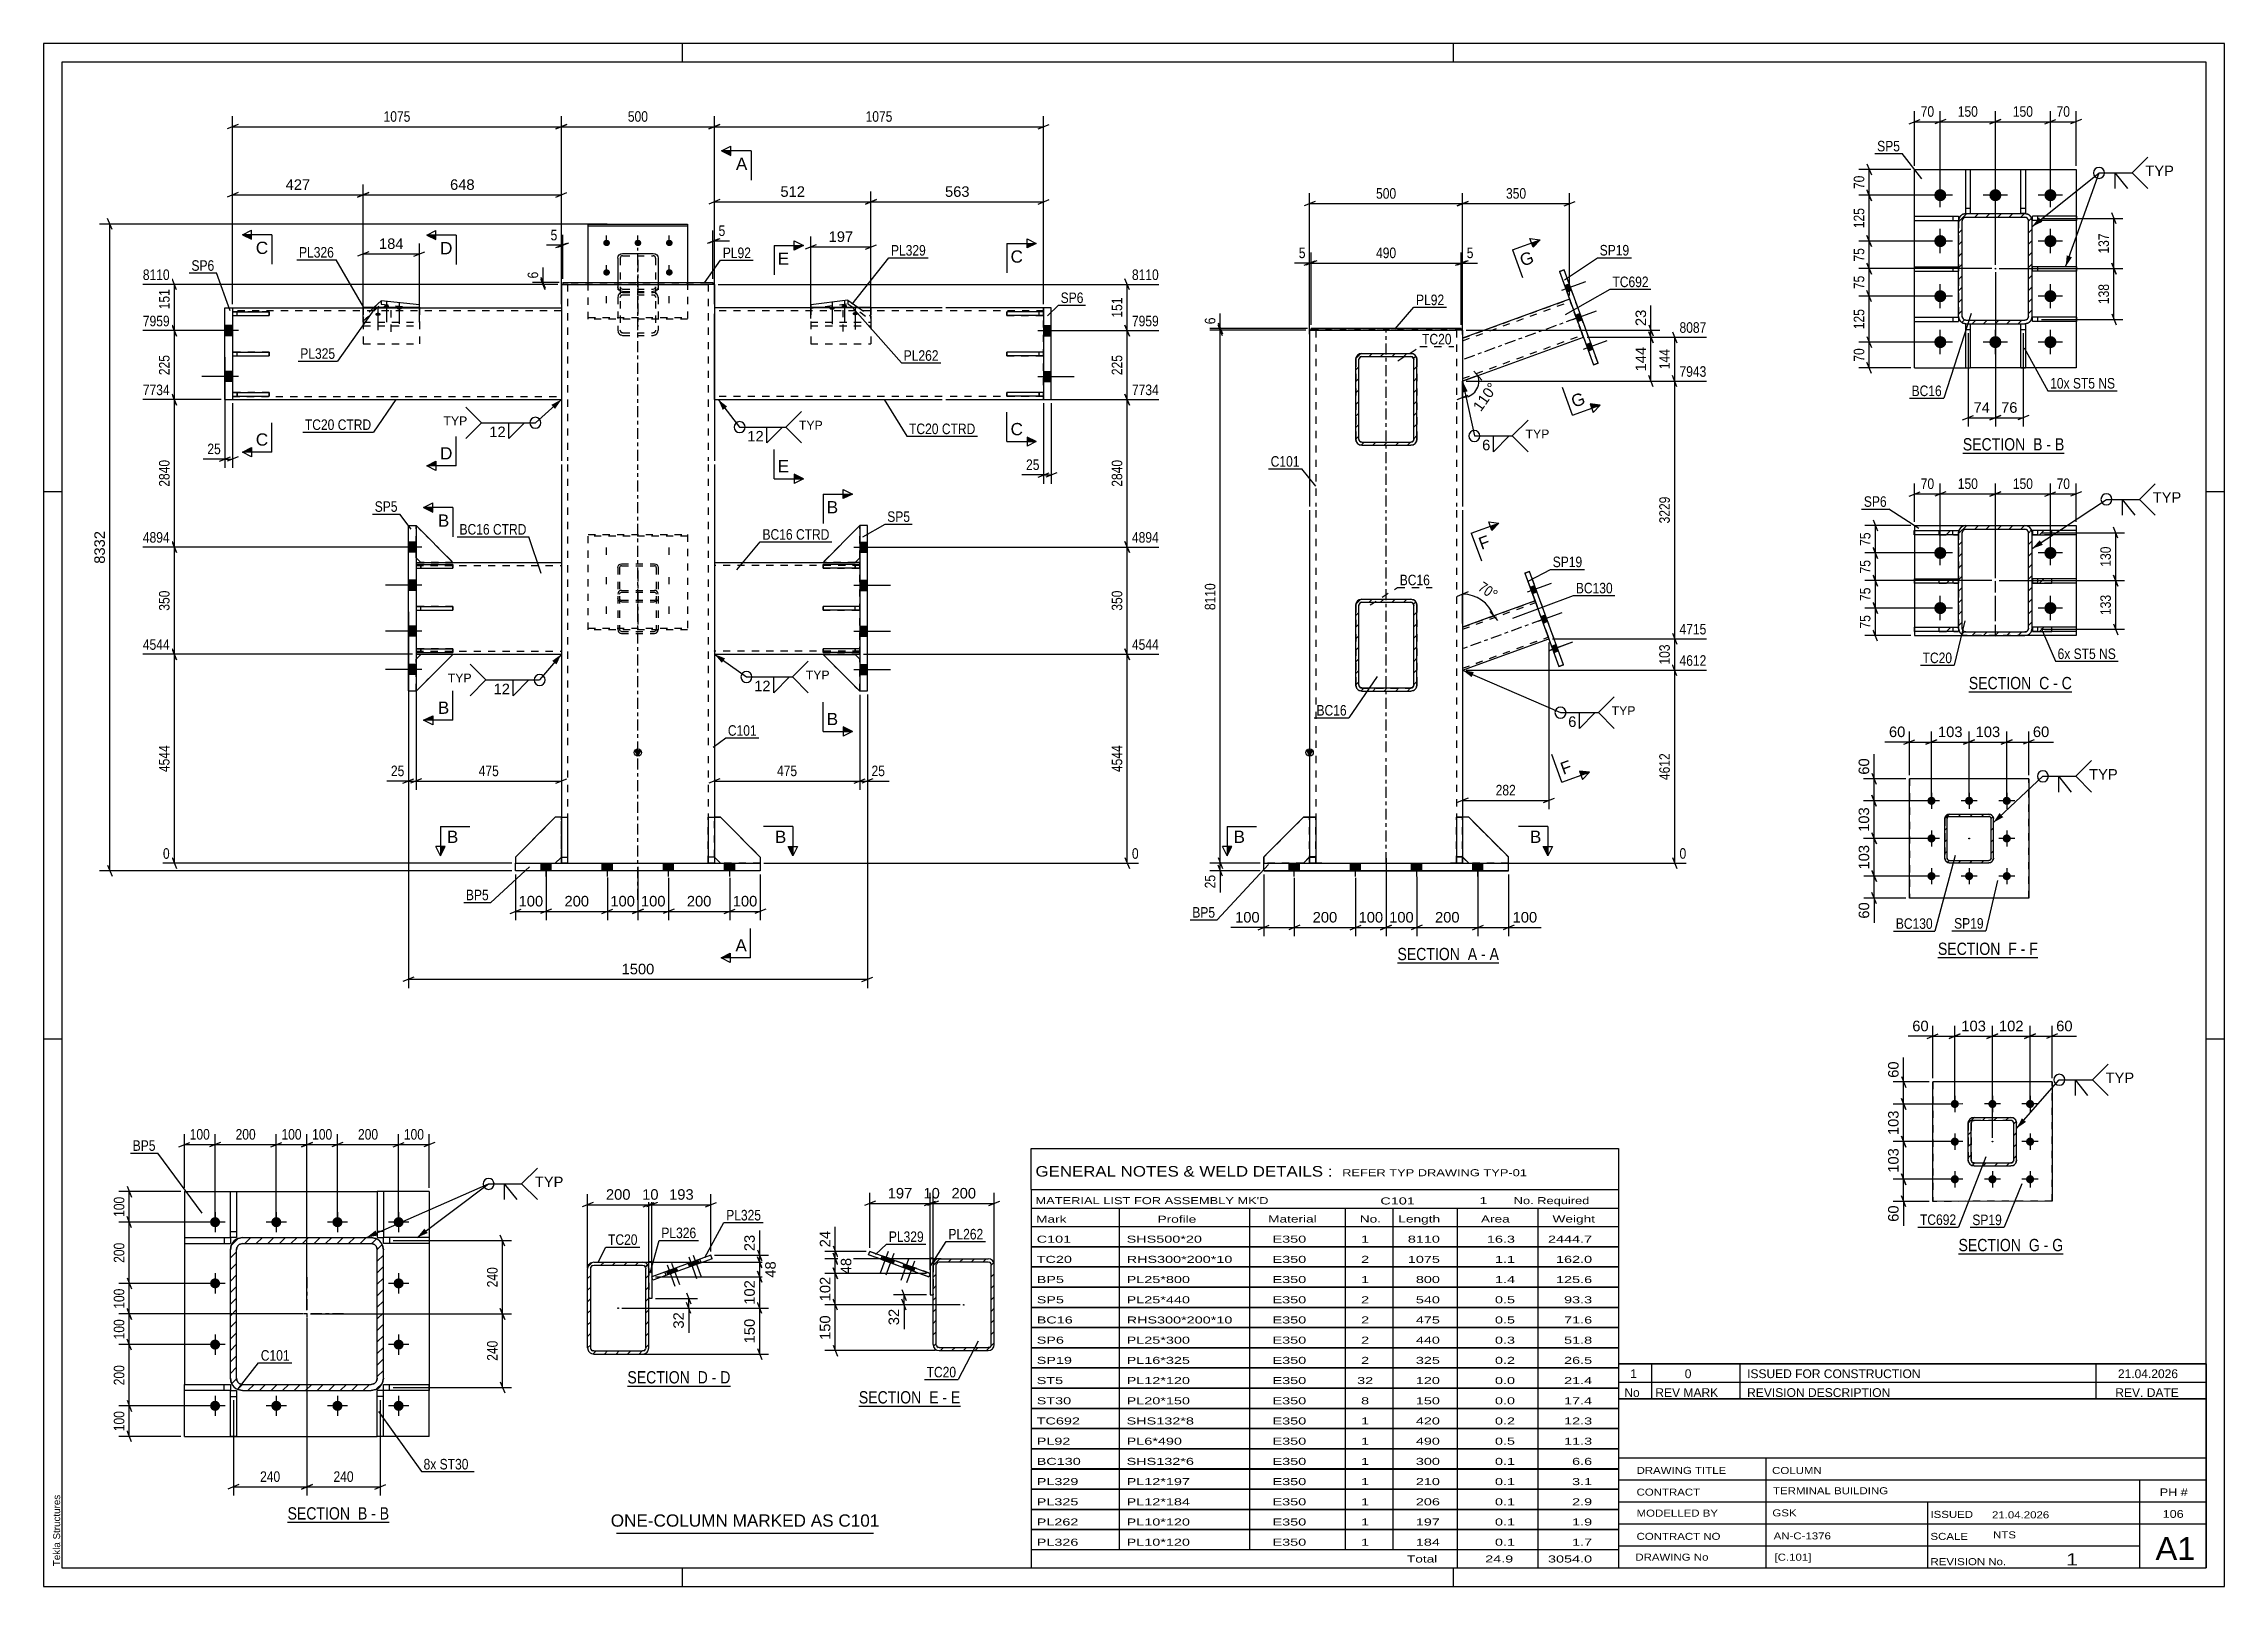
# Paper-space layout 'Layout1' of a CAD drawing. Header units: millimetres. Extents: x 0 to 594, y 0 to 420.
# The model-space entities are those that its viewports show. They can reach past a viewport. Long polylines and large blocks are cut down to what shows.
import ezdxf

# ---------------------------------------------------------------- set-up
doc = ezdxf.new("R2010")
doc.units = ezdxf.units.MM
doc.linetypes.add('DXK_LINE_DOT2', pattern=[3.9198, 1.9599, -1.9599])
doc.linetypes.add('DXK_LINE_DOT3', pattern=[5.9187, 2.979, -0.9799, 0.9799, -0.9799])
doc.layers.add('Viewport layer', color=7, linetype='Continuous', plot=False)
doc.styles.add('Arial', font='ARIAL.TTF', dxfattribs={"height": 0.2})
doc.styles.add('Arial Narrow', font='ARIALN.TTF', dxfattribs={"height": 0.2})

# ---------------------------------------------------------------- blocks, each defined once
blk = doc.blocks.new('Unknown-284928118-18 - 1454')
at = {"color": 6, "linetype": 'Continuous'}
blk.add_line((354.1, -25.73), (381.32, -25.73), dxfattribs=at)
at = {"color": 0, "linetype": 'Continuous'}
blk.add_wipeout([(372.21, -24.98), (372.21, -21.48), (354.1, -21.48), (354.1, -24.98)], dxfattribs=at)
blk.add_wipeout([(375.6, -24.98), (375.6, -21.48), (373.26, -21.48), (373.26, -24.98)], dxfattribs=at)
at = {"color": 7, "linetype": 'Continuous', "style": 'Arial Narrow'}
blk.add_text('SECTION ', height=3.34, dxfattribs=at).set_placement((354.1, -24.98))
at = {"color": 0, "linetype": 'Continuous'}
blk.add_wipeout([(377.93, -24.98), (377.93, -21.48), (376.65, -21.48), (376.65, -24.98)], dxfattribs=at)
at = {"color": 7, "linetype": 'Continuous', "style": 'Arial Narrow'}
blk.add_text('F', height=3.34, dxfattribs=at).set_placement((373.26, -24.98))
at = {"color": 0, "linetype": 'Continuous'}
blk.add_wipeout([(381.32, -24.98), (381.32, -21.48), (378.98, -21.48), (378.98, -24.98)], dxfattribs=at)
at = {"color": 7, "linetype": 'Continuous', "style": 'Arial Narrow'}
for s, p in [('-', (376.65, -24.98)), ('F', (378.98, -24.98))]:
    blk.add_text(s, height=3.34, dxfattribs=at).set_placement(p)
blk = doc.blocks.new('Unknown-284928118-1134')
at = {"color": 5, "linetype": 'Continuous'}
for p, q in [((432.12, 223.11), (-161.88, 223.11)), ((-161.88, 223.11), (-161.88, -196.89)), ((12.12, 218.11), (12.12, 223.11)), ((222.12, 218.11), (222.12, 223.11)), ((432.12, -196.89), (432.12, 223.11)), ((427.12, 218.11), (-156.88, 218.11)), ((-156.88, 218.11), (-156.88, -191.89)), ((427.12, -191.89), (427.12, 218.11)), ((-156.88, 101.11), (-161.88, 101.11)), ((432.12, 101.11), (427.12, 101.11)), ((-156.88, -47.89), (-161.88, -47.89)), ((432.12, -47.89), (427.12, -47.89)), ((-156.88, -191.89), (427.12, -191.89)), ((12.12, -196.89), (12.12, -191.89)), ((222.12, -196.89), (222.12, -191.89)), ((-161.88, -196.89), (432.12, -196.89))]:
    blk.add_line(p, q, dxfattribs=at)
at = {"color": 174, "linetype": 'Continuous', "style": 'Arial'}
blk.add_text('Tekla Structures', height=1.9102, rotation=90, dxfattribs=at).set_placement((-157.38, -191.39))
blk = doc.blocks.new('Unknown-284928118-11 - 3780')
at = {"color": 6, "linetype": 'Continuous'}
blk.add_line((-95.43, -179.44), (-67.78, -179.44), dxfattribs=at)
at = {"color": 0, "linetype": 'Continuous'}
blk.add_wipeout([(-77.32, -178.69), (-77.32, -175.19), (-95.43, -175.19), (-95.43, -178.69)], dxfattribs=at)
blk.add_wipeout([(-73.71, -178.69), (-73.71, -175.19), (-76.27, -175.19), (-76.27, -178.69)], dxfattribs=at)
at = {"color": 7, "linetype": 'Continuous', "style": 'Arial Narrow'}
blk.add_text('SECTION ', height=3.34, dxfattribs=at).set_placement((-95.43, -178.69))
at = {"color": 0, "linetype": 'Continuous'}
blk.add_wipeout([(-71.39, -178.69), (-71.39, -175.19), (-72.66, -175.19), (-72.66, -178.69)], dxfattribs=at)
at = {"color": 7, "linetype": 'Continuous', "style": 'Arial Narrow'}
blk.add_text('B', height=3.34, dxfattribs=at).set_placement((-76.27, -178.69))
at = {"color": 0, "linetype": 'Continuous'}
blk.add_wipeout([(-67.78, -178.69), (-67.78, -175.19), (-70.34, -175.19), (-70.34, -178.69)], dxfattribs=at)
at = {"color": 7, "linetype": 'Continuous', "style": 'Arial Narrow'}
for s, p in [('-', (-72.66, -178.69)), ('B', (-70.34, -178.69))]:
    blk.add_text(s, height=3.34, dxfattribs=at).set_placement(p)
blk = doc.blocks.new('Unknown-284928118-13 - 1659')
at = {"color": 6, "linetype": 'Continuous'}
blk.add_line((-2.87, -142.39), (25.2, -142.39), dxfattribs=at)
at = {"color": 0, "linetype": 'Continuous'}
blk.add_wipeout([(15.23, -141.64), (15.23, -138.14), (-2.87, -138.14), (-2.87, -141.64)], dxfattribs=at)
blk.add_wipeout([(19.05, -141.64), (19.05, -138.14), (16.28, -138.14), (16.28, -141.64)], dxfattribs=at)
at = {"color": 7, "linetype": 'Continuous', "style": 'Arial Narrow'}
blk.add_text('SECTION ', height=3.34, dxfattribs=at).set_placement((-2.87, -141.64))
at = {"color": 0, "linetype": 'Continuous'}
blk.add_wipeout([(21.38, -141.64), (21.38, -138.14), (20.1, -138.14), (20.1, -141.64)], dxfattribs=at)
at = {"color": 7, "linetype": 'Continuous', "style": 'Arial Narrow'}
blk.add_text('D', height=3.34, dxfattribs=at).set_placement((16.28, -141.64))
at = {"color": 0, "linetype": 'Continuous'}
blk.add_wipeout([(25.2, -141.64), (25.2, -138.14), (22.43, -138.14), (22.43, -141.64)], dxfattribs=at)
at = {"color": 7, "linetype": 'Continuous', "style": 'Arial Narrow'}
for s, p in [('-', (20.1, -141.64)), ('D', (22.43, -141.64))]:
    blk.add_text(s, height=3.34, dxfattribs=at).set_placement(p)
blk = doc.blocks.new('Unknown-284928118-14 - 2183')
at = {"color": 6, "linetype": 'Continuous'}
blk.add_line((360.87, 111.61), (388.51, 111.61), dxfattribs=at)
at = {"color": 0, "linetype": 'Continuous'}
blk.add_wipeout([(378.97, 112.36), (378.97, 115.86), (360.87, 115.86), (360.87, 112.36)], dxfattribs=at)
blk.add_wipeout([(382.58, 112.36), (382.58, 115.86), (380.02, 115.86), (380.02, 112.36)], dxfattribs=at)
at = {"color": 7, "linetype": 'Continuous', "style": 'Arial Narrow'}
blk.add_text('SECTION ', height=3.34, dxfattribs=at).set_placement((360.87, 112.36))
at = {"color": 0, "linetype": 'Continuous'}
blk.add_wipeout([(384.91, 112.36), (384.91, 115.86), (383.63, 115.86), (383.63, 112.36)], dxfattribs=at)
at = {"color": 7, "linetype": 'Continuous', "style": 'Arial Narrow'}
blk.add_text('B', height=3.34, dxfattribs=at).set_placement((380.02, 112.36))
at = {"color": 0, "linetype": 'Continuous'}
blk.add_wipeout([(388.51, 112.36), (388.51, 115.86), (385.96, 115.86), (385.96, 112.36)], dxfattribs=at)
at = {"color": 7, "linetype": 'Continuous', "style": 'Arial Narrow'}
for s, p in [('-', (383.63, 112.36)), ('B', (385.96, 112.36))]:
    blk.add_text(s, height=3.34, dxfattribs=at).set_placement(p)
blk = doc.blocks.new('Unknown-284928118-15 - 1880')
at = {"color": 6, "linetype": 'Continuous'}
blk.add_line((362.5, 46.61), (390.57, 46.61), dxfattribs=at)
at = {"color": 0, "linetype": 'Continuous'}
blk.add_wipeout([(380.61, 47.36), (380.61, 50.86), (362.5, 50.86), (362.5, 47.36)], dxfattribs=at)
blk.add_wipeout([(384.43, 47.36), (384.43, 50.86), (381.66, 50.86), (381.66, 47.36)], dxfattribs=at)
at = {"color": 7, "linetype": 'Continuous', "style": 'Arial Narrow'}
blk.add_text('SECTION ', height=3.34, dxfattribs=at).set_placement((362.5, 47.36))
at = {"color": 0, "linetype": 'Continuous'}
blk.add_wipeout([(386.75, 47.36), (386.75, 50.86), (385.48, 50.86), (385.48, 47.36)], dxfattribs=at)
at = {"color": 7, "linetype": 'Continuous', "style": 'Arial Narrow'}
blk.add_text('C', height=3.34, dxfattribs=at).set_placement((381.66, 47.36))
at = {"color": 0, "linetype": 'Continuous'}
blk.add_wipeout([(390.57, 47.36), (390.57, 50.86), (387.8, 50.86), (387.8, 47.36)], dxfattribs=at)
at = {"color": 7, "linetype": 'Continuous', "style": 'Arial Narrow'}
for s, p in [('-', (385.48, 47.36)), ('C', (387.8, 47.36))]:
    blk.add_text(s, height=3.34, dxfattribs=at).set_placement(p)
blk = doc.blocks.new('Unknown-284928118-16 - 3590')
at = {"color": 6, "linetype": 'Continuous'}
blk.add_line((60.17, -147.84), (87.82, -147.84), dxfattribs=at)
at = {"color": 0, "linetype": 'Continuous'}
blk.add_wipeout([(78.28, -147.09), (78.28, -143.59), (60.17, -143.59), (60.17, -147.09)], dxfattribs=at)
blk.add_wipeout([(81.89, -147.09), (81.89, -143.59), (79.33, -143.59), (79.33, -147.09)], dxfattribs=at)
at = {"color": 7, "linetype": 'Continuous', "style": 'Arial Narrow'}
blk.add_text('SECTION ', height=3.34, dxfattribs=at).set_placement((60.17, -147.09))
at = {"color": 0, "linetype": 'Continuous'}
blk.add_wipeout([(84.21, -147.09), (84.21, -143.59), (82.94, -143.59), (82.94, -147.09)], dxfattribs=at)
at = {"color": 7, "linetype": 'Continuous', "style": 'Arial Narrow'}
blk.add_text('E', height=3.34, dxfattribs=at).set_placement((79.33, -147.09))
at = {"color": 0, "linetype": 'Continuous'}
blk.add_wipeout([(87.82, -147.09), (87.82, -143.59), (85.26, -143.59), (85.26, -147.09)], dxfattribs=at)
at = {"color": 7, "linetype": 'Continuous', "style": 'Arial Narrow'}
for s, p in [('-', (82.94, -147.09)), ('E', (85.26, -147.09))]:
    blk.add_text(s, height=3.34, dxfattribs=at).set_placement(p)
blk = doc.blocks.new('Unknown-284928118-17 - 2602')
at = {"color": 6, "linetype": 'Continuous'}
blk.add_line((206.88, -27.16), (234.53, -27.16), dxfattribs=at)
at = {"color": 0, "linetype": 'Continuous'}
blk.add_wipeout([(224.99, -26.41), (224.99, -22.91), (206.88, -22.91), (206.88, -26.41)], dxfattribs=at)
blk.add_wipeout([(228.6, -26.41), (228.6, -22.91), (226.04, -22.91), (226.04, -26.41)], dxfattribs=at)
at = {"color": 7, "linetype": 'Continuous', "style": 'Arial Narrow'}
blk.add_text('SECTION ', height=3.34, dxfattribs=at).set_placement((206.88, -26.41))
at = {"color": 0, "linetype": 'Continuous'}
blk.add_wipeout([(230.92, -26.41), (230.92, -22.91), (229.65, -22.91), (229.65, -26.41)], dxfattribs=at)
at = {"color": 7, "linetype": 'Continuous', "style": 'Arial Narrow'}
blk.add_text('A', height=3.34, dxfattribs=at).set_placement((226.04, -26.41))
at = {"color": 0, "linetype": 'Continuous'}
blk.add_wipeout([(234.53, -26.41), (234.53, -22.91), (231.97, -22.91), (231.97, -26.41)], dxfattribs=at)
at = {"color": 7, "linetype": 'Continuous', "style": 'Arial Narrow'}
for s, p in [('A', (231.97, -26.41)), ('-', (229.65, -26.41))]:
    blk.add_text(s, height=3.34, dxfattribs=at).set_placement(p)
blk = doc.blocks.new('Unknown-284928118-19 - 1248')
at = {"color": 6, "linetype": 'Continuous'}
blk.add_line((359.7, -106.39), (388.2, -106.39), dxfattribs=at)
at = {"color": 0, "linetype": 'Continuous'}
blk.add_wipeout([(377.81, -105.64), (377.81, -102.14), (359.7, -102.14), (359.7, -105.64)], dxfattribs=at)
blk.add_wipeout([(381.85, -105.64), (381.85, -102.14), (378.86, -102.14), (378.86, -105.64)], dxfattribs=at)
at = {"color": 7, "linetype": 'Continuous', "style": 'Arial Narrow'}
blk.add_text('SECTION ', height=3.34, dxfattribs=at).set_placement((359.7, -105.64))
at = {"color": 0, "linetype": 'Continuous'}
blk.add_wipeout([(384.17, -105.64), (384.17, -102.14), (382.9, -102.14), (382.9, -105.64)], dxfattribs=at)
at = {"color": 7, "linetype": 'Continuous', "style": 'Arial Narrow'}
blk.add_text('G', height=3.34, dxfattribs=at).set_placement((378.86, -105.64))
at = {"color": 0, "linetype": 'Continuous'}
blk.add_wipeout([(388.2, -105.64), (388.2, -102.14), (385.22, -102.14), (385.22, -105.64)], dxfattribs=at)
at = {"color": 7, "linetype": 'Continuous', "style": 'Arial Narrow'}
for s, p in [('-', (382.9, -105.64)), ('G', (385.22, -105.64))]:
    blk.add_text(s, height=3.34, dxfattribs=at).set_placement(p)
blk = doc.blocks.new('Bolt-284928118-1534 - 1454')
at = {"linetype": 'Continuous'}
for points in [[(351.58, 17.77), (351.77, 17.91), (351.98, 18.01), (352.2, 18.06), (352.43, 18.07), (352.66, 18.02), (352.87, 17.94), (353.06, 17.8), (353.21, 17.64), (353.33, 17.44), (353.41, 17.22), (353.44, 16.99), (353.42, 16.76), (353.35, 16.54), (353.24, 16.34), (353.09, 16.17), (352.91, 16.03), (352.7, 15.93), (352.47, 15.88), (352.24, 15.88), (352.02, 15.92), (351.81, 16.01), (351.62, 16.14), (351.46, 16.31), (351.34, 16.5), (351.27, 16.72), (351.24, 16.95), (351.26, 17.18), (351.32, 17.4), (351.43, 17.6)], [(361.83, 17.78), (362.02, 17.92), (362.23, 18.01), (362.45, 18.06), (362.68, 18.07), (362.91, 18.03), (363.12, 17.94), (363.31, 17.81), (363.46, 17.64), (363.58, 17.44), (363.66, 17.22), (363.69, 17), (363.67, 16.77), (363.6, 16.55), (363.49, 16.34), (363.34, 16.17), (363.16, 16.03), (362.95, 15.93), (362.72, 15.88), (362.49, 15.88), (362.27, 15.92), (362.06, 16.01), (361.87, 16.14), (361.71, 16.31), (361.59, 16.51), (361.52, 16.72), (361.49, 16.95), (361.51, 17.18), (361.57, 17.4), (361.68, 17.6)], [(372.08, 17.78), (372.27, 17.92), (372.48, 18.01), (372.7, 18.07), (372.93, 18.07), (373.16, 18.03), (373.37, 17.94), (373.56, 17.81), (373.71, 17.64), (373.83, 17.44), (373.91, 17.23), (373.94, 17), (373.92, 16.77), (373.85, 16.55), (373.74, 16.35), (373.59, 16.17), (373.41, 16.03), (373.2, 15.94), (372.97, 15.88), (372.74, 15.88), (372.52, 15.92), (372.31, 16.01), (372.12, 16.14), (371.96, 16.31), (371.84, 16.51), (371.77, 16.73), (371.74, 16.95), (371.76, 17.18), (371.82, 17.4), (371.93, 17.6)], [(351.59, 7.52), (351.77, 7.66), (351.98, 7.76), (352.2, 7.81), (352.43, 7.82), (352.66, 7.77), (352.87, 7.69), (353.06, 7.55), (353.22, 7.39), (353.33, 7.19), (353.41, 6.97), (353.44, 6.74), (353.42, 6.51), (353.35, 6.29), (353.24, 6.09), (353.09, 5.92), (352.91, 5.78), (352.7, 5.68), (352.47, 5.63), (352.24, 5.63), (352.02, 5.67), (351.81, 5.76), (351.62, 5.89), (351.46, 6.06), (351.34, 6.25), (351.27, 6.47), (351.24, 6.7), (351.26, 6.93), (351.32, 7.15), (351.44, 7.35)], [(372.09, 7.53), (372.27, 7.67), (372.48, 7.76), (372.7, 7.82), (372.93, 7.82), (373.16, 7.78), (373.37, 7.69), (373.56, 7.56), (373.72, 7.39), (373.83, 7.19), (373.91, 6.98), (373.94, 6.75), (373.92, 6.52), (373.85, 6.3), (373.74, 6.1), (373.59, 5.92), (373.41, 5.78), (373.2, 5.69), (372.97, 5.63), (372.74, 5.63), (372.52, 5.67), (372.31, 5.76), (372.12, 5.89), (371.96, 6.06), (371.84, 6.26), (371.77, 6.48), (371.74, 6.7), (371.76, 6.93), (371.82, 7.15), (371.94, 7.35)], [(351.59, -2.73), (351.77, -2.59), (351.98, -2.49), (352.2, -2.44), (352.43, -2.43), (352.66, -2.48), (352.87, -2.56), (353.06, -2.7), (353.22, -2.86), (353.34, -3.06), (353.41, -3.28), (353.44, -3.51), (353.42, -3.74), (353.35, -3.96), (353.24, -4.16), (353.09, -4.33), (352.91, -4.47), (352.7, -4.57), (352.48, -4.62), (352.25, -4.62), (352.02, -4.58), (351.81, -4.49), (351.62, -4.36), (351.46, -4.19), (351.34, -4), (351.27, -3.78), (351.24, -3.55), (351.26, -3.32), (351.33, -3.1), (351.44, -2.9)], [(361.84, -2.72), (362.02, -2.58), (362.23, -2.49), (362.45, -2.44), (362.68, -2.43), (362.91, -2.47), (363.12, -2.56), (363.31, -2.69), (363.47, -2.86), (363.59, -3.06), (363.66, -3.28), (363.69, -3.5), (363.67, -3.73), (363.6, -3.95), (363.49, -4.16), (363.34, -4.33), (363.16, -4.47), (362.95, -4.57), (362.73, -4.62), (362.5, -4.62), (362.27, -4.58), (362.06, -4.49), (361.87, -4.36), (361.71, -4.19), (361.59, -3.99), (361.52, -3.78), (361.49, -3.55), (361.51, -3.32), (361.58, -3.1), (361.69, -2.9)], [(372.09, -2.72), (372.27, -2.58), (372.48, -2.49), (372.7, -2.43), (372.93, -2.43), (373.16, -2.47), (373.37, -2.56), (373.56, -2.69), (373.72, -2.86), (373.84, -3.06), (373.91, -3.27), (373.94, -3.5), (373.92, -3.73), (373.85, -3.95), (373.74, -4.15), (373.59, -4.33), (373.41, -4.47), (373.2, -4.56), (372.98, -4.62), (372.75, -4.62), (372.52, -4.58), (372.31, -4.49), (372.12, -4.36), (371.96, -4.19), (371.84, -3.99), (371.77, -3.77), (371.74, -3.55), (371.76, -3.32), (371.83, -3.1), (371.94, -2.9)]]:
    blk.add_hatch(color=1, dxfattribs=at).paths.add_polyline_path(points)
at = {"color": 1, "linetype": 'Continuous'}
for p, q in [((352.34, 19.17), (352.34, 14.77)), ((362.59, 19.17), (362.59, 14.77)), ((372.84, 19.18), (372.84, 14.78)), ((354.54, 16.97), (350.14, 16.97)), ((364.79, 16.97), (360.39, 16.97)), ((375.04, 16.98), (370.64, 16.97)), ((354.54, 6.72), (350.14, 6.72)), ((352.34, 8.92), (352.34, 4.52)), ((375.04, 6.73), (370.64, 6.72)), ((372.84, 8.93), (372.84, 4.53)), ((354.54, -3.53), (350.14, -3.53)), ((352.34, -1.33), (352.34, -5.73)), ((364.79, -3.53), (360.39, -3.53)), ((362.59, -1.33), (362.59, -5.73)), ((375.04, -3.52), (370.64, -3.53)), ((372.84, -1.32), (372.84, -5.72))]:
    blk.add_line(p, q, dxfattribs=at)
blk = doc.blocks.new('Part-284928118-1482 - 1454')
at = {"linetype": 'Continuous'}
h = blk.add_hatch(dxfattribs=at)
h.set_pattern_fill('', scale=0.7, style=0, pattern_type=0)
h.set_pattern_definition([(45, (357.1875, 13.322), (-1.57154, 1.57154), [])])
h.paths.add_polyline_path([(367.99, 13.32), (357.19, 13.32), (356.73, 13.23), (356.34, 12.97), (356.08, 12.58), (355.99, 12.12), (355.99, 1.32), (356.08, 0.86), (356.34, 0.47), (356.73, 0.21), (357.19, 0.12), (367.99, 0.12), (368.45, 0.22), (368.84, 0.48), (369.1, 0.86), (369.19, 1.32), (369.19, 12.12), (369.1, 12.58), (368.84, 12.97), (368.45, 13.23)])
h.paths.add_polyline_path([(368.54, 12.35), (368.59, 12.12), (368.59, 1.32), (368.54, 1.09), (368.41, 0.9), (368.22, 0.77), (367.99, 0.72), (357.19, 0.72), (356.96, 0.77), (356.77, 0.9), (356.64, 1.09), (356.59, 1.32), (356.59, 12.12), (356.63, 12.35), (356.76, 12.55), (356.96, 12.68), (357.19, 12.72), (367.99, 12.72), (368.22, 12.68), (368.41, 12.55)])
blk.add_hatch(color=246, dxfattribs=at).paths.add_polyline_path([(362.59, 6.62, -1), (362.59, 6.82, -1)])
at = {"color": 7, "linetype": 'DXK_LINE_DOT2'}
for p, q in [((355.99, 12.12), (356.08, 12.58)), ((355.99, 12.12), (355.99, 1.32)), ((356.08, 12.58), (356.08, 12.58)), ((356.63, 12.35), (356.59, 12.12)), ((356.59, 1.32), (356.59, 12.12)), ((356.76, 12.55), (356.63, 12.35)), ((356.73, 13.23), (357.18, 13.32)), ((356.96, 12.68), (356.76, 12.55)), ((357.19, 12.72), (356.96, 12.68)), ((357.18, 13.32), (357.19, 13.32)), ((357.19, 13.32), (367.99, 13.32)), ((357.19, 12.72), (367.99, 12.72)), ((367.99, 13.32), (368.45, 13.23)), ((368.22, 12.68), (367.99, 12.72)), ((368.41, 12.55), (368.22, 12.68)), ((368.54, 12.35), (368.41, 12.55)), ((368.59, 12.12), (368.54, 12.35)), ((368.59, 1.32), (368.59, 12.12)), ((369.1, 12.58), (369.19, 12.12)), ((369.19, 1.32), (369.19, 12.12)), ((356.08, 0.86), (355.99, 1.32)), ((356.59, 1.32), (356.63, 1.09)), ((356.63, 1.09), (356.76, 0.9)), ((357.19, 0.12), (356.73, 0.21)), ((356.76, 0.9), (356.96, 0.77)), ((356.96, 0.77), (357.19, 0.72)), ((357.19, 0.72), (367.99, 0.72)), ((357.19, 0.12), (367.99, 0.12)), ((367.99, 0.72), (368.22, 0.77)), ((368.45, 0.22), (367.99, 0.12)), ((368.22, 0.77), (368.41, 0.9)), ((368.41, 0.9), (368.54, 1.09)), ((368.54, 1.09), (368.59, 1.32)), ((369.19, 1.32), (369.1, 0.87))]:
    blk.add_line(p, q, dxfattribs=at)
at = {"color": 2, "linetype": 'Continuous'}
for p, q in [((356.08, 12.58), (355.99, 12.12)), ((355.99, 12.12), (355.99, 12.12)), ((355.99, 1.32), (355.99, 12.12)), ((356.59, 12.12), (356.63, 12.35)), ((356.59, 12.12), (356.59, 12.12)), ((356.59, 1.32), (356.59, 12.12)), ((356.63, 12.35), (356.76, 12.55)), ((357.19, 13.32), (356.73, 13.23)), ((356.76, 12.55), (356.96, 12.68)), ((356.96, 12.68), (357.19, 12.72)), ((357.19, 13.32), (357.19, 13.32)), ((357.19, 13.32), (367.99, 13.32)), ((357.19, 12.72), (357.19, 12.72)), ((357.19, 12.72), (367.99, 12.72)), ((367.99, 13.32), (367.99, 13.32)), ((368.45, 13.23), (367.99, 13.32)), ((367.99, 12.72), (367.99, 12.72)), ((367.99, 12.72), (368.22, 12.68)), ((368.22, 12.68), (368.41, 12.55)), ((368.41, 12.55), (368.54, 12.35)), ((368.54, 12.35), (368.59, 12.12)), ((368.59, 12.12), (368.59, 12.12)), ((368.59, 1.32), (368.59, 12.12)), ((369.19, 12.12), (369.1, 12.58)), ((369.19, 12.12), (369.19, 12.12)), ((369.19, 1.32), (369.19, 12.12)), ((355.99, 1.32), (355.99, 1.32)), ((355.99, 1.32), (356.08, 0.86)), ((356.59, 1.32), (356.59, 1.32)), ((356.64, 1.09), (356.59, 1.32)), ((356.77, 0.9), (356.64, 1.09)), ((356.73, 0.21), (357.19, 0.12)), ((356.96, 0.77), (356.77, 0.9)), ((357.19, 0.72), (356.96, 0.77)), ((357.19, 0.72), (357.19, 0.72)), ((357.19, 0.72), (367.99, 0.72)), ((357.19, 0.12), (357.19, 0.12)), ((357.19, 0.12), (367.99, 0.12)), ((368.22, 0.77), (367.99, 0.72)), ((367.99, 0.72), (367.99, 0.72)), ((367.99, 0.12), (368.45, 0.22)), ((367.99, 0.12), (367.99, 0.12)), ((368.41, 0.9), (368.22, 0.77)), ((368.54, 1.09), (368.41, 0.9)), ((368.59, 1.32), (368.54, 1.09)), ((368.59, 1.32), (368.59, 1.32)), ((369.1, 0.86), (369.19, 1.32)), ((369.19, 1.32), (369.19, 1.32))]:
    blk.add_line(p, q, dxfattribs=at)
at = {"color": 7, "linetype": 'DXK_LINE_DOT3'}
blk.add_line((362.59, 6.72), (362.59, 6.72), dxfattribs=at)
at = {"color": 246, "linetype": 'DXK_LINE_DOT2'}
blk.add_line((362.59, 6.72), (362.59, 6.72), dxfattribs=at)
at = {"color": 246, "linetype": 'Continuous'}
blk.add_circle((362.59, 6.72), 0.1, dxfattribs=at)
at = {"color": 2, "linetype": 'Continuous'}
for centre, start, end in [((357.19, 12.12), 112.50991, 157.50991), ((367.99, 12.12), 22.50991, 67.50991), ((357.19, 1.32), 202.50991, 247.50991), ((367.99, 1.32), 292.50991, 337.50991)]:
    blk.add_arc(centre, 1.2, start, end, dxfattribs=at)
at = {"color": 7, "linetype": 'DXK_LINE_DOT2'}
for centre, start, end in [((367.99, 12.12), 22.50991, 67.50991), ((357.19, 1.32), 202.50991, 247.50991), ((367.99, 1.32), 292.50991, 337.50991)]:
    blk.add_arc(centre, 1.2, start, end, dxfattribs=at)
blk = doc.blocks.new('Part-284928118-1487 - 1454')
at = {"color": 2, "linetype": 'Continuous'}
for p, q in [((378.84, 22.98), (346.34, 22.97)), ((346.34, 22.97), (346.34, 22.97)), ((346.34, -9.53), (346.34, 22.97)), ((378.84, 22.98), (378.84, 22.98)), ((378.84, 22.98), (378.84, -9.52)), ((378.84, -9.52), (346.34, -9.53)), ((346.34, -9.53), (346.34, -9.53)), ((378.84, -9.52), (378.84, -9.52))]:
    blk.add_line(p, q, dxfattribs=at)
at = {"color": 7, "linetype": 'DXK_LINE_DOT2'}
for p, q in [((378.84, 22.98), (346.34, 22.97)), ((346.34, 22.97), (346.34, -9.53)), ((378.84, -9.52), (378.84, 22.98)), ((378.84, -9.52), (346.34, -9.53))]:
    blk.add_line(p, q, dxfattribs=at)
blk = doc.blocks.new('Part-284928118-3873 - 3780')
at = {"color": 2, "linetype": 'Continuous'}
for p, q in [((-123.51, -143.57), (-123.51, -141.9)), ((-123.51, -141.9), (-111.01, -141.9)), ((-112.68, -143.57), (-112.68, -141.9)), ((-111.01, -141.9), (-111.01, -143.57)), ((-111.01, -143.57), (-123.51, -143.57))]:
    blk.add_line(p, q, dxfattribs=at)
blk = doc.blocks.new('Part-284928118-3806 - 3780')
at = {"linetype": 'Continuous'}
h = blk.add_hatch(dxfattribs=at)
h.set_pattern_fill('', scale=0.7, style=0, pattern_type=0)
h.set_pattern_definition([(45, (-71.4006, -143.3162), (-1.571545, 1.571545), [])])
h.paths.add_polyline_path([(-72.68, -143.57), (-71.4, -143.32), (-70.32, -142.59), (-69.6, -141.51), (-69.34, -140.24), (-69.34, -105.24), (-69.6, -103.96), (-70.32, -102.88), (-71.4, -102.16), (-72.68, -101.9), (-107.68, -101.9), (-108.95, -102.16), (-110.03, -102.88), (-110.76, -103.96), (-111.01, -105.24), (-111.01, -140.24), (-110.76, -141.51), (-110.03, -142.59), (-108.95, -143.32), (-107.68, -143.57)])
h.paths.add_polyline_path([(-108.31, -141.78), (-108.85, -141.42), (-109.22, -140.87), (-109.34, -140.24), (-109.34, -105.24), (-109.22, -104.6), (-108.85, -104.06), (-108.31, -103.7), (-107.68, -103.57), (-72.68, -103.57), (-72.04, -103.7), (-71.5, -104.06), (-71.14, -104.6), (-71.01, -105.24), (-71.01, -140.24), (-71.14, -140.87), (-71.5, -141.42), (-72.04, -141.78), (-72.68, -141.9), (-107.68, -141.9)])
at = {"color": 7, "linetype": 'DXK_LINE_DOT2'}
for p, q in [((-111.01, -105.24), (-110.76, -103.96)), ((-111.01, -140.24), (-111.01, -105.24)), ((-109.22, -104.6), (-109.34, -105.24)), ((-109.34, -140.24), (-109.34, -105.24)), ((-108.95, -102.16), (-107.68, -101.9)), ((-107.68, -103.57), (-108.31, -103.7)), ((-107.68, -101.9), (-72.68, -101.9)), ((-107.68, -103.57), (-72.68, -103.57)), ((-72.68, -101.9), (-71.4, -102.16)), ((-72.04, -103.7), (-72.68, -103.57)), ((-71.01, -105.24), (-71.14, -104.6)), ((-71.01, -140.24), (-71.01, -105.24)), ((-69.6, -103.96), (-69.34, -105.24)), ((-69.34, -140.24), (-69.34, -105.24)), ((-110.76, -141.51), (-111.01, -140.24)), ((-109.34, -140.24), (-109.22, -140.87)), ((-108.31, -141.78), (-107.68, -141.9)), ((-107.68, -141.9), (-72.68, -141.9)), ((-72.68, -141.9), (-72.04, -141.78)), ((-71.14, -140.87), (-71.01, -140.24)), ((-69.34, -140.24), (-69.6, -141.51)), ((-107.68, -143.57), (-108.95, -143.32)), ((-107.68, -143.57), (-72.68, -143.57)), ((-71.4, -143.32), (-72.68, -143.57))]:
    blk.add_line(p, q, dxfattribs=at)
at = {"color": 2, "linetype": 'Continuous'}
for p, q in [((-110.76, -103.96), (-111.01, -105.24)), ((-111.01, -140.24), (-111.01, -105.24)), ((-109.34, -105.24), (-109.22, -104.6)), ((-109.34, -140.24), (-109.34, -105.24)), ((-107.68, -101.9), (-108.95, -102.16)), ((-108.31, -103.7), (-107.68, -103.57)), ((-107.68, -101.9), (-72.68, -101.9)), ((-107.68, -103.57), (-72.68, -103.57)), ((-71.4, -102.16), (-72.68, -101.9)), ((-72.68, -103.57), (-72.04, -103.7)), ((-71.14, -104.6), (-71.01, -105.24)), ((-71.01, -140.24), (-71.01, -105.24)), ((-69.34, -105.24), (-69.6, -103.96)), ((-69.34, -140.24), (-69.34, -105.24)), ((-111.01, -140.24), (-110.76, -141.51)), ((-109.22, -140.87), (-109.34, -140.24)), ((-107.68, -141.9), (-108.31, -141.78)), ((-107.68, -141.9), (-72.68, -141.9)), ((-72.04, -141.78), (-72.68, -141.9)), ((-71.01, -140.24), (-71.14, -140.87)), ((-69.6, -141.51), (-69.34, -140.24)), ((-108.95, -143.32), (-107.68, -143.57)), ((-107.68, -143.57), (-72.68, -143.57)), ((-72.68, -143.57), (-71.4, -143.32))]:
    blk.add_line(p, q, dxfattribs=at)
at = {"color": 7, "linetype": 'DXK_LINE_DOT3'}
for p, q in [((-90.18, -112.74), (-90.18, -132.74)), ((-80.18, -122.74), (-100.18, -122.74))]:
    blk.add_line(p, q, dxfattribs=at)
at = {"color": 7, "linetype": 'DXK_LINE_DOT2'}
for centre, radius, start, end in [((-107.68, -105.24), 3.33, 112.5, 157.5), ((-107.68, -105.24), 1.67, 112.5, 157.5), ((-72.68, -105.24), 1.67, 22.5, 67.5), ((-72.68, -105.24), 3.33, 22.5, 67.5), ((-107.68, -140.24), 3.33, 202.5, 247.5), ((-107.68, -140.24), 1.67, 202.5, 247.5), ((-72.68, -140.24), 1.67, 292.5, 337.5), ((-72.68, -140.24), 3.33, 292.5, 337.5)]:
    blk.add_arc(centre, radius, start, end, dxfattribs=at)
at = {"color": 2, "linetype": 'Continuous'}
for centre, radius, start, end in [((-107.68, -105.24), 3.33, 112.5, 157.5), ((-107.68, -105.24), 1.67, 112.5, 157.5), ((-72.68, -105.24), 1.67, 22.5, 67.5), ((-72.68, -105.24), 3.33, 22.5, 67.5), ((-107.68, -140.24), 3.33, 202.5, 247.5), ((-107.68, -140.24), 1.67, 202.5, 247.5), ((-72.68, -140.24), 1.67, 292.5, 337.5), ((-72.68, -140.24), 3.33, 292.5, 337.5)]:
    blk.add_arc(centre, radius, start, end, dxfattribs=at)
blk = doc.blocks.new('Part-284928118-3888 - 3780')
at = {"color": 2, "linetype": 'Continuous'}
for p, q in [((-111.01, -101.9), (-111.01, -89.4)), ((-111.01, -89.4), (-109.34, -89.4)), ((-109.34, -89.4), (-109.34, -101.9)), ((-111.01, -100.24), (-109.34, -100.24)), ((-109.34, -101.9), (-111.01, -101.9))]:
    blk.add_line(p, q, dxfattribs=at)
blk = doc.blocks.new('Bolt-284928118-3807 - 3780')
at = {"linetype": 'Continuous'}
for points in [[(-113.8, -97.74, -1), (-116.55, -97.74, -1)], [(-97.13, -97.74, -1), (-99.88, -97.74, -1)], [(-80.47, -97.74, -1), (-83.22, -97.74, -1)], [(-63.8, -97.74, -1), (-66.55, -97.74, -1)], [(-113.8, -114.4, -1), (-116.55, -114.4, -1)], [(-63.8, -114.4, -1), (-66.55, -114.4, -1)], [(-113.8, -131.07, -1), (-116.55, -131.07, -1)], [(-63.8, -131.07, -1), (-66.55, -131.07, -1)], [(-113.8, -147.74, -1), (-116.55, -147.74, -1)], [(-97.13, -147.74, -1), (-99.88, -147.74, -1)], [(-80.47, -147.74, -1), (-83.22, -147.74, -1)], [(-63.8, -147.74, -1), (-66.55, -147.74, -1)]]:
    blk.add_hatch(color=1, dxfattribs=at).paths.add_polyline_path(points)
at = {"color": 1, "linetype": 'Continuous'}
for p, q in [((-115.18, -94.99), (-115.18, -100.49)), ((-98.51, -94.99), (-98.51, -100.49)), ((-81.84, -94.99), (-81.84, -100.49)), ((-65.18, -94.99), (-65.18, -100.49)), ((-112.43, -97.74), (-117.93, -97.74)), ((-95.76, -97.74), (-101.26, -97.74)), ((-79.09, -97.74), (-84.59, -97.74)), ((-62.43, -97.74), (-67.93, -97.74)), ((-115.18, -111.65), (-115.18, -117.15)), ((-65.18, -111.65), (-65.18, -117.15)), ((-112.43, -114.4), (-117.93, -114.4)), ((-62.43, -114.4), (-67.93, -114.4)), ((-115.18, -128.32), (-115.18, -133.82)), ((-65.18, -128.32), (-65.18, -133.82)), ((-112.43, -131.07), (-117.93, -131.07)), ((-62.43, -131.07), (-67.93, -131.07)), ((-112.43, -147.74), (-117.93, -147.74)), ((-115.18, -144.99), (-115.18, -150.49)), ((-95.76, -147.74), (-101.26, -147.74)), ((-98.51, -144.99), (-98.51, -150.49)), ((-79.09, -147.74), (-84.59, -147.74)), ((-81.84, -144.99), (-81.84, -150.49)), ((-62.43, -147.74), (-67.93, -147.74)), ((-65.18, -144.99), (-65.18, -150.49))]:
    blk.add_line(p, q, dxfattribs=at)
blk = doc.blocks.new('Part-284928118-3878 - 3780')
at = {"color": 2, "linetype": 'Continuous'}
for p, q in [((-111.01, -156.07), (-111.01, -143.57)), ((-111.01, -143.57), (-109.34, -143.57)), ((-111.01, -145.24), (-109.34, -145.24)), ((-109.34, -143.57), (-109.34, -156.07)), ((-109.34, -156.07), (-111.01, -156.07))]:
    blk.add_line(p, q, dxfattribs=at)
blk = doc.blocks.new('Part-284928118-3883 - 3780')
at = {"color": 2, "linetype": 'Continuous'}
for p, q in [((-123.51, -101.9), (-123.51, -103.57)), ((-123.51, -101.9), (-111.01, -101.9)), ((-123.51, -103.57), (-111.01, -103.57)), ((-112.68, -101.9), (-112.68, -103.57)), ((-111.01, -101.9), (-111.01, -103.57))]:
    blk.add_line(p, q, dxfattribs=at)
blk = doc.blocks.new('Part-284928118-3893 - 3780')
at = {"color": 2, "linetype": 'Continuous'}
for p, q in [((-69.34, -143.57), (-69.34, -141.9)), ((-69.34, -141.9), (-56.84, -141.9)), ((-67.68, -143.57), (-67.68, -141.9)), ((-56.84, -141.9), (-56.84, -143.57)), ((-56.84, -143.57), (-69.34, -143.57))]:
    blk.add_line(p, q, dxfattribs=at)
blk = doc.blocks.new('Part-284928118-3898 - 3780')
at = {"color": 2, "linetype": 'Continuous'}
for p, q in [((-71.01, -156.07), (-71.01, -143.57)), ((-69.34, -143.57), (-71.01, -143.57)), ((-69.34, -145.24), (-71.01, -145.24)), ((-69.34, -156.07), (-69.34, -143.57)), ((-69.34, -156.07), (-71.01, -156.07))]:
    blk.add_line(p, q, dxfattribs=at)
blk = doc.blocks.new('Part-284928118-3903 - 3780')
at = {"color": 2, "linetype": 'Continuous'}
for p, q in [((-56.84, -101.9), (-69.34, -101.9)), ((-69.34, -103.57), (-69.34, -101.9)), ((-56.84, -103.57), (-69.34, -103.57)), ((-67.68, -101.9), (-67.68, -103.57)), ((-56.84, -101.9), (-56.84, -103.57))]:
    blk.add_line(p, q, dxfattribs=at)
blk = doc.blocks.new('Part-284928118-3908 - 3780')
at = {"color": 2, "linetype": 'Continuous'}
for p, q in [((-71.01, -89.4), (-71.01, -101.9)), ((-69.34, -89.4), (-71.01, -89.4)), ((-69.34, -89.4), (-69.34, -101.9)), ((-69.34, -100.24), (-71.01, -100.24)), ((-71.01, -101.9), (-69.34, -101.9))]:
    blk.add_line(p, q, dxfattribs=at)
blk = doc.blocks.new('Part-284928118-3913 - 3780')
at = {"color": 2, "linetype": 'Continuous'}
for p, q in [((-123.51, -89.4), (-111.01, -89.4)), ((-123.51, -89.4), (-123.51, -101.9)), ((-109.34, -89.4), (-71.01, -89.4)), ((-56.84, -89.4), (-69.34, -89.4)), ((-56.84, -89.4), (-56.84, -101.9)), ((-123.51, -103.57), (-123.51, -141.9)), ((-56.84, -103.57), (-56.84, -141.9)), ((-123.51, -156.07), (-123.51, -143.57)), ((-56.84, -156.07), (-56.84, -143.57)), ((-123.51, -156.07), (-111.01, -156.07)), ((-109.34, -156.07), (-71.01, -156.07)), ((-56.84, -156.07), (-69.34, -156.07))]:
    blk.add_line(p, q, dxfattribs=at)
at = {"color": 7, "linetype": 'DXK_LINE_DOT2'}
for p, q in [((-111.01, -89.4), (-109.34, -89.4)), ((-69.34, -89.4), (-71.01, -89.4)), ((-123.51, -101.9), (-123.51, -103.57)), ((-56.84, -101.9), (-56.84, -103.57)), ((-123.51, -143.57), (-123.51, -141.9)), ((-56.84, -143.57), (-56.84, -141.9)), ((-111.01, -156.07), (-109.34, -156.07)), ((-69.34, -156.07), (-71.01, -156.07))]:
    blk.add_line(p, q, dxfattribs=at)
blk = doc.blocks.new('Part-284928118-3013 - 2965')
at = {"color": 2, "linetype": 'Continuous'}
for p, q in [((-20.42, 158.06), (20.42, 158.06)), ((-20.42, 158.06), (-20.42, 157.56)), ((-20.42, 157.56), (-19.02, 157.56)), ((20.42, 157.56), (19.02, 157.56)), ((20.42, 158.06), (20.42, 157.56))]:
    blk.add_line(p, q, dxfattribs=at)
at = {"color": 7, "linetype": 'DXK_LINE_DOT2'}
blk.add_line((19.02, 157.56), (-19.02, 157.56), dxfattribs=at)
blk = doc.blocks.new('Part-284928118-2967 - 2965')
at = {"color": 2, "linetype": 'Continuous'}
for p, q in [((-20.83, 12.5), (-20.83, 0)), ((-20.83, 12.5), (-19.17, 12.5)), ((-19.17, 12.5), (-19.17, 0)), ((-20.83, 1.67), (-19.17, 1.67)), ((-20.83, 0), (-19.17, 0))]:
    blk.add_line(p, q, dxfattribs=at)
blk = doc.blocks.new('Bolt-284928118-3141 - 2965')
at = {"linetype": 'Continuous'}
for points in [[(-70.81, 148.99), (-70.96, 149), (-71.11, 149.03), (-71.25, 149.07), (-71.37, 149.13), (-71.46, 149.21), (-71.52, 149.29), (-71.55, 149.38), (-71.55, 149.47), (-71.52, 149.56), (-71.46, 149.64), (-71.37, 149.71), (-71.25, 149.78), (-71.11, 149.82), (-70.96, 149.85), (-70.81, 149.86), (-70.65, 149.85), (-70.5, 149.82), (-70.37, 149.78), (-70.25, 149.71), (-70.16, 149.64), (-70.09, 149.56), (-70.06, 149.47), (-70.06, 149.38), (-70.09, 149.29), (-70.16, 149.21), (-70.25, 149.13), (-70.37, 149.07), (-70.5, 149.03), (-70.65, 149)], [(-68.51, 151.14), (-68.67, 151.15), (-68.81, 151.18), (-68.95, 151.22), (-69.07, 151.28), (-69.16, 151.35), (-69.22, 151.43), (-69.26, 151.52), (-69.26, 151.61), (-69.22, 151.69), (-69.16, 151.77), (-69.07, 151.84), (-68.95, 151.9), (-68.81, 151.95), (-68.67, 151.97), (-68.51, 151.98), (-68.35, 151.97), (-68.2, 151.95), (-68.07, 151.9), (-67.95, 151.84), (-67.86, 151.77), (-67.8, 151.69), (-67.76, 151.61), (-67.76, 151.52), (-67.8, 151.43), (-67.86, 151.35), (-67.95, 151.28), (-68.07, 151.22), (-68.2, 151.18), (-68.35, 151.15)], [(-64.99, 150.7), (-65.15, 150.71), (-65.29, 150.74), (-65.43, 150.78), (-65.55, 150.84), (-65.64, 150.91), (-65.7, 150.99), (-65.74, 151.08), (-65.74, 151.17), (-65.7, 151.25), (-65.64, 151.33), (-65.55, 151.4), (-65.43, 151.46), (-65.29, 151.51), (-65.15, 151.54), (-64.99, 151.54), (-64.83, 151.54), (-64.68, 151.51), (-64.55, 151.46), (-64.43, 151.4), (-64.34, 151.33), (-64.28, 151.25), (-64.24, 151.17), (-64.24, 151.08), (-64.28, 150.99), (-64.34, 150.91), (-64.43, 150.84), (-64.55, 150.78), (-64.68, 150.74), (-64.83, 150.71)]]:
    blk.add_hatch(color=1, dxfattribs=at).paths.add_polyline_path(points)
at = {"color": 1, "linetype": 'Continuous'}
for p, q in [((-70.81, 150.99), (-70.81, 145.12)), ((-68.51, 153.13), (-68.51, 147.26)), ((-64.99, 152.69), (-64.99, 146.81))]:
    blk.add_line(p, q, dxfattribs=at)
at = {"color": 1, "linetype": 'DXK_LINE_DOT2'}
blk.add_line((-67.29, 150.55), (-67.29, 144.67), dxfattribs=at)
blk = doc.blocks.new('Part-284928118-3033 - 2965')
at = {"color": 2, "linetype": 'Continuous'}
for p, q in [((-62.5, 46.89), (-62.5, 91.89)), ((-62.5, 91.89), (-60.41, 91.89)), ((-60.41, 91.89), (-60.41, 81.29)), ((-60.41, 80.29), (-60.41, 69.83)), ((-60.41, 68.83), (-60.41, 58.37)), ((-60.41, 57.37), (-60.41, 46.89)), ((-62.5, 46.89), (-60.41, 46.89))]:
    blk.add_line(p, q, dxfattribs=at)
at = {"color": 7, "linetype": 'DXK_LINE_DOT2'}
for p, q in [((-60.41, 81.29), (-60.41, 80.29)), ((-60.41, 69.83), (-60.41, 68.83)), ((-60.41, 58.37), (-60.41, 57.37))]:
    blk.add_line(p, q, dxfattribs=at)
blk = doc.blocks.new('Part-284928118-2969 - 2965')
at = {"color": 2, "linetype": 'Continuous'}
for p, q in [((-22.5, 12.5), (-33.33, 1.67)), ((-20.83, 12.5), (-22.5, 12.5)), ((-33.33, 1.67), (-33.33, 0)), ((-22.5, 0), (-20.83, 1.67))]:
    blk.add_line(p, q, dxfattribs=at)
at = {"color": 7, "linetype": 'DXK_LINE_DOT2'}
for p, q in [((-20.83, 12.5), (-20.83, 1.67)), ((-33.33, 0), (-22.5, 0))]:
    blk.add_line(p, q, dxfattribs=at)
blk = doc.blocks.new('Part-284928118-2974 - 2965')
at = {"color": 2, "linetype": 'Continuous'}
for p, q in [((-33.33, -2.08), (-33.33, 0)), ((-33.33, 0), (33.33, 0)), ((33.33, -2.08), (-33.33, -2.08)), ((33.33, 0), (33.33, -2.08))]:
    blk.add_line(p, q, dxfattribs=at)
blk = doc.blocks.new('Part-284928118-3079 - 2965')
at = {"color": 2, "linetype": 'Continuous'}
for p, q in [((20.84, 81.89), (20.84, 80.22)), ((20.84, 81.89), (50.42, 81.89)), ((20.84, 80.22), (20.84, 56.89)), ((60.42, 81.89), (59.17, 81.89)), ((20.84, 56.89), (60.42, 56.89))]:
    blk.add_line(p, q, dxfattribs=at)
at = {"color": 7, "linetype": 'DXK_LINE_DOT2'}
for p, q in [((60.42, 81.06), (20.84, 81.06)), ((20.84, 80.81), (20.84, 80.22)), ((59.17, 81.89), (50.42, 81.89)), ((60.42, 56.89), (60.42, 81.89)), ((20.84, 57.72), (20.84, 57.79)), ((60.42, 57.72), (20.84, 57.72))]:
    blk.add_line(p, q, dxfattribs=at)
blk = doc.blocks.new('Part-284928118-3038 - 2965')
at = {"color": 2, "linetype": 'Continuous'}
for p, q in [((110.5, 151.22), (110.5, 150.08)), ((112.59, 151.22), (110.5, 151.22)), ((110.5, 149.08), (110.5, 139.12)), ((112.59, 126.22), (112.59, 151.22)), ((110.5, 138.12), (110.5, 128.16)), ((110.5, 127.16), (110.5, 126.22)), ((110.5, 126.22), (112.59, 126.22))]:
    blk.add_line(p, q, dxfattribs=at)
at = {"color": 7, "linetype": 'DXK_LINE_DOT2'}
for p, q in [((110.5, 150.08), (110.5, 149.08)), ((110.5, 139.12), (110.5, 138.12)), ((110.5, 128.16), (110.5, 127.16))]:
    blk.add_line(p, q, dxfattribs=at)
blk = doc.blocks.new('Part-284928118-3043 - 2965')
at = {"color": 2, "linetype": 'Continuous'}
for p, q in [((60.42, 91.89), (60.42, 81.29)), ((62.5, 91.89), (60.42, 91.89)), ((62.5, 46.89), (62.5, 91.89)), ((60.42, 80.29), (60.42, 69.83)), ((60.42, 68.83), (60.42, 58.37)), ((60.42, 57.37), (60.42, 46.89)), ((60.42, 46.89), (62.5, 46.89))]:
    blk.add_line(p, q, dxfattribs=at)
at = {"color": 7, "linetype": 'DXK_LINE_DOT2'}
for p, q in [((60.42, 81.29), (60.42, 80.29)), ((60.42, 69.83), (60.42, 68.83)), ((60.42, 58.37), (60.42, 57.37))]:
    blk.add_line(p, q, dxfattribs=at)
blk = doc.blocks.new('Part-284928118-2979 - 2965')
at = {"linetype": 'Continuous'}
blk.add_hatch(color=2, dxfattribs=at).paths.add_polyline_path([(0, 29.23), (-0.8, 30.63), (0.8, 30.63)])
at = {"color": 7, "linetype": 'DXK_LINE_DOT3'}
for p, q in [((0, 109.56), (0, 167.56)), ((0, 30.17), (0, 108.56)), ((0, -10), (0, 29.17))]:
    blk.add_line(p, q, dxfattribs=at)
at = {"color": 2, "linetype": 'Continuous'}
for p, q in [((-20.83, 157.56), (-20.83, 109.56)), ((-20.83, 157.56), (-20.42, 157.56)), ((-19.02, 157.56), (19.02, 157.56)), ((20.83, 157.56), (20.42, 157.56)), ((20.83, 157.56), (20.83, 109.56)), ((-20.83, 108.56), (-20.83, 30.17)), ((20.83, 108.56), (20.83, 30.17)), ((0, 29.23), (-0.8, 30.63)), ((-0.8, 30.63), (0.8, 30.63)), ((0.8, 30.63), (0, 29.23)), ((-20.83, 29.17), (-20.83, 12.5)), ((20.83, 29.17), (20.83, 12.5))]:
    blk.add_line(p, q, dxfattribs=at)
at = {"color": 7, "linetype": 'DXK_LINE_DOT2'}
for p, q in [((-19.04, 157.56), (-20.42, 157.56)), ((-19.02, 157.56), (-19.86, 157.56)), ((-19.17, 157.56), (-19.17, 109.56)), ((-19.04, 157.56), (-19.02, 157.56)), ((20.42, 157.56), (18.68, 157.56)), ((19.17, 157.56), (19.17, 109.56)), ((-19.17, 108.56), (-19.17, 30.17)), ((19.17, 108.56), (19.17, 30.17)), ((-19.17, 29.17), (-19.17, 0)), ((19.17, 29.17), (19.17, 0)), ((-20.83, 12.5), (-20.83, 0)), ((20.83, 12.5), (20.83, 0)), ((-20.83, 0), (20.83, 0))]:
    blk.add_line(p, q, dxfattribs=at)
at = {"color": 2, "linetype": 'Continuous'}
blk.add_circle((0, 30.13), 1, dxfattribs=at)
blk = doc.blocks.new('Bolt-284928118-2980 - 2965')
at = {"linetype": 'Continuous'}
for points in [[(60.42, 87.43), (60.42, 84.68), (62.5, 84.68), (62.5, 87.43)], [(60.42, 87.43), (60.42, 84.68), (62.5, 84.68), (62.5, 87.43)], [(60.42, 87.43), (60.42, 84.68), (62.5, 84.68), (62.5, 87.43)], [(60.42, 77.01), (60.42, 74.26), (62.5, 74.26), (62.5, 77.01)], [(60.42, 77.01), (60.42, 74.26), (62.5, 74.26), (62.5, 77.01)], [(60.42, 64.51), (60.42, 61.76), (62.5, 61.76), (62.5, 64.51)], [(60.42, 64.51), (60.42, 61.76), (62.5, 61.76), (62.5, 64.51)], [(60.42, 54.1), (60.42, 51.35), (62.5, 51.35), (62.5, 54.1)], [(60.42, 54.1), (60.42, 51.35), (62.5, 51.35), (62.5, 54.1)], [(60.42, 54.1), (60.42, 51.35), (62.5, 51.35), (62.5, 54.1)]]:
    blk.add_hatch(color=1, dxfattribs=at).paths.add_polyline_path(points)
at = {"color": 1, "linetype": 'Continuous'}
for p, q in [((58.84, 86.06), (68.75, 86.06)), ((58.84, 86.06), (68.75, 86.06)), ((58.84, 86.06), (68.75, 86.06)), ((60.42, 87.43), (62.5, 87.43)), ((60.42, 87.43), (62.5, 87.43)), ((60.42, 87.43), (62.5, 87.43)), ((60.42, 84.68), (62.5, 84.68)), ((60.42, 84.68), (62.5, 84.68)), ((60.42, 84.68), (62.5, 84.68)), ((58.84, 75.64), (68.75, 75.64)), ((58.84, 75.64), (68.75, 75.64)), ((60.42, 77.01), (62.5, 77.01)), ((60.42, 77.01), (62.5, 77.01)), ((60.42, 74.26), (62.5, 74.26)), ((60.42, 74.26), (62.5, 74.26)), ((58.84, 63.14), (68.75, 63.14)), ((58.84, 63.14), (68.75, 63.14)), ((60.42, 64.51), (62.5, 64.51)), ((60.42, 64.51), (62.5, 64.51)), ((60.42, 61.76), (62.5, 61.76)), ((60.42, 61.76), (62.5, 61.76)), ((60.42, 54.1), (62.5, 54.1)), ((60.42, 54.1), (62.5, 54.1)), ((60.42, 54.1), (62.5, 54.1)), ((58.84, 52.72), (68.75, 52.72)), ((58.84, 52.72), (68.75, 52.72)), ((58.84, 52.72), (68.75, 52.72)), ((60.42, 51.35), (62.5, 51.35)), ((60.42, 51.35), (62.5, 51.35)), ((60.42, 51.35), (62.5, 51.35))]:
    blk.add_line(p, q, dxfattribs=at)
blk = doc.blocks.new('Bolt-284928118-2981 - 2965')
at = {"linetype": 'Continuous'}
for points in [[(110.5, 146.35), (110.5, 143.6), (112.59, 143.6), (112.59, 146.35)], [(110.5, 146.35), (110.5, 143.6), (112.59, 143.6), (112.59, 146.35)], [(110.5, 133.85), (110.5, 131.1), (112.59, 131.1), (112.59, 133.85)], [(110.5, 133.85), (110.5, 131.1), (112.59, 131.1), (112.59, 133.85)]]:
    blk.add_hatch(color=1, dxfattribs=at).paths.add_polyline_path(points)
at = {"color": 1, "linetype": 'Continuous'}
for p, q in [((108.92, 144.97), (118.84, 144.97)), ((108.92, 144.97), (118.84, 144.97)), ((110.5, 146.35), (112.59, 146.35)), ((110.5, 146.35), (112.59, 146.35)), ((110.5, 143.6), (112.59, 143.6)), ((110.5, 143.6), (112.59, 143.6)), ((108.92, 132.47), (118.84, 132.47)), ((108.92, 132.47), (118.84, 132.47)), ((110.5, 133.85), (112.59, 133.85)), ((110.5, 133.85), (112.59, 133.85)), ((110.5, 131.1), (112.59, 131.1)), ((110.5, 131.1), (112.59, 131.1))]:
    blk.add_line(p, q, dxfattribs=at)
blk = doc.blocks.new('Bolt-284928118-2982 - 2965')
at = {"linetype": 'Continuous'}
for points in [[(-62.5, 87.43), (-62.5, 84.68), (-60.41, 84.68), (-60.41, 87.43)], [(-62.5, 87.43), (-62.5, 84.68), (-60.41, 84.68), (-60.41, 87.43)], [(-62.5, 87.43), (-62.5, 84.68), (-60.41, 84.68), (-60.41, 87.43)], [(-62.5, 77.01), (-62.5, 74.26), (-60.41, 74.26), (-60.41, 77.01)], [(-62.5, 77.01), (-62.5, 74.26), (-60.41, 74.26), (-60.41, 77.01)], [(-62.5, 64.51), (-62.5, 61.76), (-60.41, 61.76), (-60.41, 64.51)], [(-62.5, 64.51), (-62.5, 61.76), (-60.41, 61.76), (-60.41, 64.51)], [(-62.5, 54.1), (-62.5, 51.35), (-60.41, 51.35), (-60.41, 54.1)], [(-62.5, 54.1), (-62.5, 51.35), (-60.41, 51.35), (-60.41, 54.1)], [(-62.5, 54.1), (-62.5, 51.35), (-60.41, 51.35), (-60.41, 54.1)]]:
    blk.add_hatch(color=1, dxfattribs=at).paths.add_polyline_path(points)
at = {"color": 1, "linetype": 'Continuous'}
for p, q in [((-58.83, 86.06), (-68.75, 86.06)), ((-58.83, 86.06), (-68.75, 86.06)), ((-58.83, 86.06), (-68.75, 86.06)), ((-60.41, 87.43), (-62.5, 87.43)), ((-60.41, 87.43), (-62.5, 87.43)), ((-60.41, 87.43), (-62.5, 87.43)), ((-60.41, 84.68), (-62.5, 84.68)), ((-60.41, 84.68), (-62.5, 84.68)), ((-60.41, 84.68), (-62.5, 84.68)), ((-58.83, 75.64), (-68.75, 75.64)), ((-58.83, 75.64), (-68.75, 75.64)), ((-60.41, 77.01), (-62.5, 77.01)), ((-60.41, 77.01), (-62.5, 77.01)), ((-60.41, 74.26), (-62.5, 74.26)), ((-60.41, 74.26), (-62.5, 74.26)), ((-58.83, 63.14), (-68.75, 63.14)), ((-58.83, 63.14), (-68.75, 63.14)), ((-60.41, 64.51), (-62.5, 64.51)), ((-60.41, 64.51), (-62.5, 64.51)), ((-60.41, 61.76), (-62.5, 61.76)), ((-60.41, 61.76), (-62.5, 61.76)), ((-60.41, 54.1), (-62.5, 54.1)), ((-60.41, 54.1), (-62.5, 54.1)), ((-60.41, 54.1), (-62.5, 54.1)), ((-58.83, 52.72), (-68.75, 52.72)), ((-58.83, 52.72), (-68.75, 52.72)), ((-58.83, 52.72), (-68.75, 52.72)), ((-60.41, 51.35), (-62.5, 51.35)), ((-60.41, 51.35), (-62.5, 51.35)), ((-60.41, 51.35), (-62.5, 51.35))]:
    blk.add_line(p, q, dxfattribs=at)
blk = doc.blocks.new('Part-284928118-3134 - 2965')
at = {"color": 2, "linetype": 'Continuous'}
for p, q in [((60.42, 58.37), (50.42, 58.37)), ((50.42, 57.37), (50.42, 58.37)), ((60.42, 57.37), (50.42, 57.37)), ((60.42, 58.37), (60.42, 57.37))]:
    blk.add_line(p, q, dxfattribs=at)
at = {"color": 7, "linetype": 'DXK_LINE_DOT2'}
blk.add_line((59.17, 57.37), (59.17, 58.37), dxfattribs=at)
blk = doc.blocks.new('Bolt-284928118-2983 - 2965')
at = {"linetype": 'Continuous'}
for points in [[(-112.5, 146.35), (-112.5, 143.6), (-110.41, 143.6), (-110.41, 146.35)], [(-112.5, 146.35), (-112.5, 143.6), (-110.41, 143.6), (-110.41, 146.35)], [(-112.5, 133.85), (-112.5, 131.1), (-110.41, 131.1), (-110.41, 133.85)], [(-112.5, 133.85), (-112.5, 131.1), (-110.41, 131.1), (-110.41, 133.85)]]:
    blk.add_hatch(color=1, dxfattribs=at).paths.add_polyline_path(points)
at = {"color": 1, "linetype": 'Continuous'}
for p, q in [((-108.83, 144.97), (-118.75, 144.97)), ((-108.83, 144.97), (-118.75, 144.97)), ((-110.41, 146.35), (-112.5, 146.35)), ((-110.41, 146.35), (-112.5, 146.35)), ((-110.41, 143.6), (-112.5, 143.6)), ((-110.41, 143.6), (-112.5, 143.6)), ((-108.83, 132.47), (-118.75, 132.47)), ((-108.83, 132.47), (-118.75, 132.47)), ((-110.41, 133.85), (-112.5, 133.85)), ((-110.41, 133.85), (-112.5, 133.85)), ((-110.41, 131.1), (-112.5, 131.1)), ((-110.41, 131.1), (-112.5, 131.1))]:
    blk.add_line(p, q, dxfattribs=at)
blk = doc.blocks.new('Bolt-284928118-2984 - 2965')
at = {"linetype": 'Continuous'}
for points in [[(-8.54, 169.71), (-8.35, 169.69), (-8.17, 169.64), (-8, 169.55), (-7.86, 169.42), (-7.75, 169.28), (-7.67, 169.11), (-7.63, 168.94), (-7.63, 168.76), (-7.67, 168.58), (-7.75, 168.42), (-7.86, 168.27), (-8, 168.15), (-8.17, 168.06), (-8.35, 168.01), (-8.54, 167.99), (-8.73, 168.01), (-8.91, 168.06), (-9.08, 168.15), (-9.22, 168.27), (-9.34, 168.42), (-9.41, 168.58), (-9.45, 168.76), (-9.45, 168.94), (-9.41, 169.11), (-9.34, 169.28), (-9.22, 169.42), (-9.08, 169.55), (-8.91, 169.64), (-8.73, 169.69)], [(0, 169.71), (0.19, 169.69), (0.37, 169.64), (0.54, 169.55), (0.68, 169.42), (0.79, 169.28), (0.87, 169.11), (0.91, 168.94), (0.91, 168.76), (0.87, 168.58), (0.79, 168.42), (0.68, 168.27), (0.54, 168.15), (0.37, 168.06), (0.19, 168.01), (0, 167.99), (-0.19, 168.01), (-0.37, 168.06), (-0.54, 168.15), (-0.68, 168.27), (-0.79, 168.42), (-0.87, 168.58), (-0.91, 168.76), (-0.91, 168.94), (-0.87, 169.11), (-0.79, 169.28), (-0.68, 169.42), (-0.54, 169.55), (-0.37, 169.64), (-0.19, 169.69)], [(8.54, 169.71), (8.73, 169.69), (8.91, 169.64), (9.08, 169.55), (9.22, 169.42), (9.34, 169.28), (9.41, 169.11), (9.45, 168.94), (9.45, 168.76), (9.41, 168.58), (9.34, 168.42), (9.22, 168.27), (9.08, 168.15), (8.91, 168.06), (8.73, 168.01), (8.54, 167.99), (8.35, 168.01), (8.17, 168.06), (8, 168.15), (7.86, 168.27), (7.75, 168.42), (7.67, 168.58), (7.63, 168.76), (7.63, 168.94), (7.67, 169.11), (7.75, 169.28), (7.86, 169.42), (8, 169.55), (8.17, 169.64), (8.35, 169.69)], [(-8.54, 161.68), (-8.35, 161.66), (-8.17, 161.61), (-8, 161.52), (-7.86, 161.4), (-7.75, 161.25), (-7.67, 161.09), (-7.63, 160.91), (-7.63, 160.73), (-7.67, 160.56), (-7.75, 160.39), (-7.86, 160.25), (-8, 160.12), (-8.17, 160.03), (-8.35, 159.98), (-8.54, 159.96), (-8.73, 159.98), (-8.91, 160.03), (-9.08, 160.12), (-9.22, 160.25), (-9.34, 160.39), (-9.41, 160.56), (-9.45, 160.73), (-9.45, 160.91), (-9.41, 161.09), (-9.34, 161.25), (-9.22, 161.4), (-9.08, 161.52), (-8.91, 161.61), (-8.73, 161.66)], [(8.54, 161.68), (8.73, 161.66), (8.91, 161.61), (9.08, 161.52), (9.22, 161.4), (9.34, 161.25), (9.41, 161.09), (9.45, 160.91), (9.45, 160.73), (9.41, 160.56), (9.34, 160.39), (9.22, 160.25), (9.08, 160.12), (8.91, 160.03), (8.73, 159.98), (8.54, 159.96), (8.35, 159.98), (8.17, 160.03), (8, 160.12), (7.86, 160.25), (7.75, 160.39), (7.67, 160.56), (7.63, 160.73), (7.63, 160.91), (7.67, 161.09), (7.75, 161.25), (7.86, 161.4), (8, 161.52), (8.17, 161.61), (8.35, 161.66)]]:
    blk.add_hatch(color=1, dxfattribs=at).paths.add_polyline_path(points)
at = {"color": 1, "linetype": 'Continuous'}
for p, q in [((-8.54, 168.48), (-8.54, 170.84)), ((0, 168.48), (0, 170.84)), ((8.54, 168.48), (8.54, 170.84)), ((-8.54, 160.45), (-8.54, 162.82)), ((8.54, 160.45), (8.54, 162.82))]:
    blk.add_line(p, q, dxfattribs=at)
at = {"color": 1, "linetype": 'DXK_LINE_DOT2'}
for p, q in [((-8.54, 152.42), (-8.54, 154.79)), ((0, 152.42), (0, 154.79)), ((8.54, 152.42), (8.54, 154.79))]:
    blk.add_line(p, q, dxfattribs=at)
blk = doc.blocks.new('Bolt-284928118-2985 - 2965')
at = {"color": 1, "linetype": 'DXK_LINE_DOT2'}
for p, q in [((-8.54, 83.94), (-8.54, 86.3)), ((0, 83.94), (0, 86.3)), ((8.54, 83.94), (8.54, 86.3)), ((-8.54, 75.91), (-8.54, 78.28)), ((8.54, 75.91), (8.54, 78.28)), ((-8.54, 67.89), (-8.54, 70.25)), ((0, 67.89), (0, 70.25)), ((8.54, 67.89), (8.54, 70.25))]:
    blk.add_line(p, q, dxfattribs=at)
blk = doc.blocks.new('Bolt-284928118-2986 - 2965')
at = {"linetype": 'Continuous'}
for points in [[(-23.63, 0), (-26.38, 0), (-26.38, -2.08), (-23.63, -2.08)], [(-23.63, 0), (-26.38, 0), (-26.38, -2.08), (-23.63, -2.08)], [(-23.63, 0), (-26.38, 0), (-26.38, -2.08), (-23.63, -2.08)], [(-23.63, 0), (-26.38, 0), (-26.38, -2.08), (-23.63, -2.08)], [(-6.96, 0), (-9.71, 0), (-9.71, -2.08), (-6.96, -2.08)], [(-6.96, 0), (-9.71, 0), (-9.71, -2.08), (-6.96, -2.08)], [(9.71, 0), (6.96, 0), (6.96, -2.08), (9.71, -2.08)], [(9.71, 0), (6.96, 0), (6.96, -2.08), (9.71, -2.08)], [(26.37, 0), (23.62, 0), (23.62, -2.08), (26.37, -2.08)], [(26.37, 0), (23.62, 0), (23.62, -2.08), (26.37, -2.08)], [(26.37, 0), (23.62, 0), (23.62, -2.08), (26.37, -2.08)], [(26.37, 0), (23.62, 0), (23.62, -2.08), (26.37, -2.08)]]:
    blk.add_hatch(color=1, dxfattribs=at).paths.add_polyline_path(points)
at = {"color": 1, "linetype": 'Continuous'}
for p, q in [((-26.38, -2.08), (-26.38, 0)), ((-26.38, -2.08), (-26.38, 0)), ((-26.38, -2.08), (-26.38, 0)), ((-26.38, -2.08), (-26.38, 0)), ((-25, -3.67), (-25, 0)), ((-25, -3.67), (-25, 0)), ((-25, -3.67), (-25, 0)), ((-25, -3.67), (-25, 0)), ((-23.63, -2.08), (-23.63, 0)), ((-23.63, -2.08), (-23.63, 0)), ((-23.63, -2.08), (-23.63, 0)), ((-23.63, -2.08), (-23.63, 0)), ((-9.71, -2.08), (-9.71, 0)), ((-9.71, -2.08), (-9.71, 0)), ((-8.33, -3.67), (-8.33, 0)), ((-8.33, -3.67), (-8.33, 0)), ((-6.96, -2.08), (-6.96, 0)), ((-6.96, -2.08), (-6.96, 0)), ((6.96, -2.08), (6.96, 0)), ((6.96, -2.08), (6.96, 0)), ((8.33, -3.67), (8.33, 0)), ((8.33, -3.67), (8.33, 0)), ((9.71, -2.08), (9.71, 0)), ((9.71, -2.08), (9.71, 0)), ((23.62, -2.08), (23.62, 0)), ((23.62, -2.08), (23.62, 0)), ((23.62, -2.08), (23.62, 0)), ((23.62, -2.08), (23.62, 0)), ((25, -3.67), (25, 0)), ((25, -3.67), (25, 0)), ((25, -3.67), (25, 0)), ((25, -3.67), (25, 0)), ((26.37, -2.08), (26.37, 0)), ((26.37, -2.08), (26.37, 0)), ((26.37, -2.08), (26.37, 0)), ((26.37, -2.08), (26.37, 0))]:
    blk.add_line(p, q, dxfattribs=at)
blk = doc.blocks.new('Part-284928118-2998 - 2965')
at = {"color": 7, "linetype": 'DXK_LINE_DOT2'}
for p, q in [((-22.5, 12.5), (-33.33, 1.67)), ((-20.83, 12.5), (-22.5, 12.5)), ((-20.83, 1.67), (-20.83, 12.5)), ((-33.33, 1.67), (-33.33, 0)), ((-22.5, 0), (-20.83, 1.67)), ((-33.33, 0), (-22.5, 0))]:
    blk.add_line(p, q, dxfattribs=at)
blk = doc.blocks.new('Part-284928118-2999 - 2965')
at = {"color": 7, "linetype": 'DXK_LINE_DOT2'}
for p, q in [((-20.83, 0), (-20.83, 12.5)), ((-20.83, 12.5), (-19.17, 12.5)), ((-19.17, 12.5), (-19.17, 0)), ((-20.83, 1.67), (-19.17, 1.67)), ((-19.17, 0), (-20.83, 0))]:
    blk.add_line(p, q, dxfattribs=at)
blk = doc.blocks.new('Part-284928118-3000 - 2965')
at = {"color": 2, "linetype": 'Continuous'}
for p, q in [((22.5, 12.5), (20.83, 12.5)), ((33.33, 1.67), (22.5, 12.5)), ((22.5, 0), (20.83, 1.67)), ((33.33, 1.67), (33.33, 0))]:
    blk.add_line(p, q, dxfattribs=at)
at = {"color": 7, "linetype": 'DXK_LINE_DOT2'}
for p, q in [((20.83, 1.67), (20.83, 12.5)), ((33.33, 0), (22.5, 0))]:
    blk.add_line(p, q, dxfattribs=at)
blk = doc.blocks.new('Part-284928118-3001 - 2965')
at = {"color": 2, "linetype": 'Continuous'}
for p, q in [((19.17, 12.5), (19.17, 0)), ((19.17, 12.5), (20.83, 12.5)), ((20.83, 12.5), (20.83, 0)), ((20.83, 1.67), (19.17, 1.67)), ((19.17, 0), (20.83, 0))]:
    blk.add_line(p, q, dxfattribs=at)
blk = doc.blocks.new('Part-284928118-3002 - 2965')
at = {"color": 7, "linetype": 'DXK_LINE_DOT2'}
for p, q in [((-100.41, 150.08), (-110.41, 150.08)), ((-110.41, 150.08), (-110.41, 149.08)), ((-110.41, 149.08), (-100.41, 149.08)), ((-109.16, 149.08), (-109.16, 150.08)), ((-100.41, 149.08), (-100.41, 150.08))]:
    blk.add_line(p, q, dxfattribs=at)
blk = doc.blocks.new('Part-284928118-3003 - 2965')
at = {"color": 7, "linetype": 'DXK_LINE_DOT2'}
for p, q in [((-100.41, 139.12), (-110.41, 139.12)), ((-110.41, 139.12), (-110.41, 138.12)), ((-110.41, 138.12), (-100.41, 138.12)), ((-109.16, 138.12), (-109.16, 139.12)), ((-100.41, 138.12), (-100.41, 139.12))]:
    blk.add_line(p, q, dxfattribs=at)
blk = doc.blocks.new('Part-284928118-3004 - 2965')
at = {"color": 2, "linetype": 'Continuous'}
for p, q in [((-110.41, 150.08), (-100.41, 150.08)), ((-110.41, 150.08), (-110.41, 149.08)), ((-110.41, 149.08), (-100.41, 149.08)), ((-100.41, 150.08), (-100.41, 149.08))]:
    blk.add_line(p, q, dxfattribs=at)
at = {"color": 7, "linetype": 'DXK_LINE_DOT2'}
blk.add_line((-109.16, 149.08), (-109.16, 150.08), dxfattribs=at)
blk = doc.blocks.new('Part-284928118-3005 - 2965')
at = {"color": 2, "linetype": 'Continuous'}
for p, q in [((-110.41, 139.12), (-100.41, 139.12)), ((-110.41, 139.12), (-110.41, 138.12)), ((-110.41, 138.12), (-100.41, 138.12)), ((-100.41, 139.12), (-100.41, 138.12))]:
    blk.add_line(p, q, dxfattribs=at)
at = {"color": 7, "linetype": 'DXK_LINE_DOT2'}
blk.add_line((-109.16, 138.12), (-109.16, 139.12), dxfattribs=at)
blk = doc.blocks.new('Part-284928118-3006 - 2965')
at = {"color": 7, "linetype": 'DXK_LINE_DOT2'}
for p, q in [((-13.54, 63.56), (-13.54, 89.46)), ((-13.54, 89.46), (13.54, 89.46)), ((13.54, 89.46), (13.54, 63.56)), ((13.54, 89.01), (-13.54, 89.01)), ((-13.54, 64.01), (13.54, 64.01)), ((13.54, 63.56), (-13.54, 63.56))]:
    blk.add_line(p, q, dxfattribs=at)
blk = doc.blocks.new('Part-284928118-3007 - 2965')
at = {"color": 2, "linetype": 'Continuous'}
for p, q in [((-13.54, 158.06), (-13.54, 174)), ((-13.54, 174), (13.54, 174)), ((-13.54, 173.55), (13.54, 173.55)), ((13.54, 174), (13.54, 158.06))]:
    blk.add_line(p, q, dxfattribs=at)
at = {"color": 7, "linetype": 'DXK_LINE_DOT2'}
for p, q in [((-13.54, 148.1), (-13.54, 158.06)), ((13.54, 158.06), (13.54, 148.1)), ((-13.54, 148.55), (13.54, 148.55)), ((13.54, 148.1), (-13.54, 148.1))]:
    blk.add_line(p, q, dxfattribs=at)
blk = doc.blocks.new('Part-284928118-3008 - 2965')
at = {"color": 7, "linetype": 'DXK_LINE_DOT2'}
for p, q in [((-5.5, 80.51), (-5.42, 80.87)), ((-5.5, 80.51), (-5.5, 63.63)), ((-5.42, 80.87), (-5.21, 81.18)), ((-5.21, 81.18), (-4.88, 81.38)), ((-4.96, 80.69), (-5, 80.51)), ((-5, 80.51), (-5, 63.63)), ((-4.85, 80.84), (-4.96, 80.69)), ((-4.88, 81.38), (-4.5, 81.45)), ((-4.69, 80.95), (-4.85, 80.84)), ((-4.5, 80.98), (-4.69, 80.95)), ((-4.5, 81.45), (4.5, 81.45)), ((-4.5, 80.98), (4.5, 80.98)), ((4.5, 81.45), (4.88, 81.38)), ((4.69, 80.95), (4.5, 80.98)), ((4.85, 80.84), (4.69, 80.95)), ((4.96, 80.69), (4.85, 80.84)), ((4.88, 81.38), (5.21, 81.18)), ((5, 80.51), (4.96, 80.69)), ((5, 80.51), (5, 63.63)), ((5.21, 81.18), (5.42, 80.87)), ((5.42, 80.87), (5.5, 80.51)), ((5.5, 80.51), (5.5, 63.63)), ((-5.42, 73.61), (-5.5, 73.21)), ((-5.42, 71.7), (-5.5, 72.05)), ((-5.21, 71.39), (-5.42, 71.7)), ((-4.88, 71.19), (-5.21, 71.39)), ((-5, 73.21), (-4.96, 73.41)), ((-5, 72.05), (-4.96, 71.87)), ((-4.96, 73.41), (-4.85, 73.58)), ((-4.96, 71.87), (-4.85, 71.72)), ((-4.5, 74.27), (-4.88, 74.19)), ((-4.85, 73.58), (-4.69, 73.7)), ((-4.85, 71.72), (-4.69, 71.62)), ((-4.69, 73.7), (-4.5, 73.74)), ((-4.69, 71.62), (-4.5, 71.58)), ((-4.5, 74.27), (4.5, 74.27)), ((-4.5, 73.74), (4.5, 73.74)), ((-4.5, 71.58), (4.5, 71.58)), ((4.88, 74.19), (4.5, 74.27)), ((4.5, 73.74), (4.69, 73.7)), ((4.5, 71.58), (4.69, 71.62)), ((4.69, 73.7), (4.85, 73.58)), ((4.69, 71.62), (4.85, 71.72)), ((4.85, 73.58), (4.96, 73.41)), ((4.85, 71.72), (4.96, 71.87)), ((5.21, 71.39), (4.88, 71.19)), ((4.96, 73.41), (5, 73.21)), ((4.96, 71.87), (5, 72.05)), ((5.42, 71.7), (5.21, 71.39)), ((5.5, 73.21), (5.42, 73.61)), ((5.5, 72.05), (5.42, 71.7)), ((-4.5, 71.11), (-4.88, 71.19)), ((-4.5, 71.11), (4.5, 71.11)), ((4.88, 71.19), (4.5, 71.11)), ((-5.5, 63.63), (-5.42, 63.22)), ((-4.96, 63.43), (-5, 63.63)), ((-4.85, 63.25), (-4.96, 63.43)), ((-4.88, 62.65), (-4.5, 62.56)), ((-4.69, 63.14), (-4.85, 63.25)), ((-4.5, 63.1), (-4.69, 63.14)), ((-4.5, 63.1), (4.5, 63.1)), ((-4.5, 62.56), (4.5, 62.56)), ((4.69, 63.14), (4.5, 63.1)), ((4.5, 62.56), (4.88, 62.65)), ((4.85, 63.25), (4.69, 63.14)), ((4.96, 63.43), (4.85, 63.25)), ((5, 63.63), (4.96, 63.43)), ((5.42, 63.22), (5.5, 63.63))]:
    blk.add_line(p, q, dxfattribs=at)
at = {"color": 7, "linetype": 'DXK_LINE_DOT3'}
blk.add_line((0, 79.7), (0, 65), dxfattribs=at)
at = {"color": 7, "linetype": 'DXK_LINE_DOT2'}
for centre, start, end in [((-4.46, 73.25), 114.31996, 159.24168), ((4.46, 73.25), 20.75832, 65.68004), ((-4.46, 63.59), 200.75832, 245.68004), ((4.46, 63.59), 294.31996, 339.24168)]:
    blk.add_arc(centre, 1.03, start, end, dxfattribs=at)
blk = doc.blocks.new('Part-284928118-3183 - 2965')
at = {"color": 2, "linetype": 'Continuous'}
for p, q in [((57.18, 153.23), (47.08, 152.03)), ((47.08, 152.03), (47.08, 151.38)), ((57.18, 153.23), (59.86, 151.38))]:
    blk.add_line(p, q, dxfattribs=at)
at = {"color": 7, "linetype": 'DXK_LINE_DOT2'}
for p, q in [((47.08, 151.09), (57.18, 152.29)), ((47.08, 151.38), (47.08, 146.31)), ((57.18, 153.23), (57.18, 152.29)), ((57.18, 152.29), (63.48, 147.95)), ((59.86, 151.38), (63.48, 148.89)), ((63.48, 148.89), (63.48, 146.31)), ((47.08, 147.25), (63.48, 147.25)), ((47.08, 146.31), (63.48, 146.31))]:
    blk.add_line(p, q, dxfattribs=at)
blk = doc.blocks.new('Part-284928118-3014 - 2965')
at = {"color": 2, "linetype": 'Continuous'}
for p, q in [((60.42, 91.89), (50.42, 81.89)), ((50.42, 81.89), (59.17, 81.89)), ((59.17, 81.89), (60.42, 83.14))]:
    blk.add_line(p, q, dxfattribs=at)
at = {"color": 7, "linetype": 'DXK_LINE_DOT2'}
blk.add_line((60.42, 83.14), (60.42, 91.89), dxfattribs=at)
blk = doc.blocks.new('Part-284928118-3102 - 2965')
at = {"color": 7, "linetype": 'DXK_LINE_DOT2'}
for p, q in [((19.17, 0), (19.17, 12.5)), ((19.17, 12.5), (20.83, 12.5)), ((20.83, 12.5), (20.83, 0)), ((20.83, 1.67), (19.17, 1.67)), ((20.83, 0), (19.17, 0))]:
    blk.add_line(p, q, dxfattribs=at)
blk = doc.blocks.new('Part-284928118-3015 - 2965')
at = {"color": 7, "linetype": 'DXK_LINE_DOT2'}
for p, q in [((60.42, 91.89), (50.42, 81.89)), ((60.42, 83.14), (60.42, 91.89)), ((50.42, 81.89), (59.17, 81.89)), ((59.17, 81.89), (60.42, 83.14))]:
    blk.add_line(p, q, dxfattribs=at)
blk = doc.blocks.new('Part-284928118-3016 - 2965')
at = {"color": 2, "linetype": 'Continuous'}
for p, q in [((50.42, 56.83), (59.17, 56.83)), ((50.42, 56.83), (60.42, 46.83)), ((59.17, 56.83), (60.42, 55.58)), ((60.42, 46.83), (60.42, 46.89))]:
    blk.add_line(p, q, dxfattribs=at)
at = {"color": 7, "linetype": 'DXK_LINE_DOT2'}
blk.add_line((60.42, 46.89), (60.42, 55.58), dxfattribs=at)
blk = doc.blocks.new('Part-284928118-3017 - 2965')
at = {"color": 7, "linetype": 'DXK_LINE_DOT2'}
for p, q in [((50.42, 56.83), (59.17, 56.83)), ((60.42, 46.83), (50.42, 56.83)), ((59.17, 56.83), (60.42, 55.58)), ((60.42, 55.58), (60.42, 46.83))]:
    blk.add_line(p, q, dxfattribs=at)
blk = doc.blocks.new('Part-284928118-3163 - 2965')
at = {"color": 2, "linetype": 'Continuous'}
for p, q in [((-60.41, 69.83), (-50.41, 69.83)), ((-60.41, 69.83), (-60.41, 68.83)), ((-60.41, 68.83), (-50.41, 68.83)), ((-50.41, 69.83), (-50.41, 68.83))]:
    blk.add_line(p, q, dxfattribs=at)
at = {"color": 7, "linetype": 'DXK_LINE_DOT2'}
blk.add_line((-59.16, 68.83), (-59.16, 69.83), dxfattribs=at)
blk = doc.blocks.new('Part-284928118-3018 - 2965')
at = {"color": 7, "linetype": 'DXK_LINE_DOT2'}
for p, q in [((60.42, 81.29), (50.42, 81.29)), ((50.42, 81.29), (50.42, 80.29)), ((50.42, 80.29), (60.42, 80.29)), ((59.17, 81.29), (59.17, 80.29)), ((60.42, 80.29), (60.42, 81.29))]:
    blk.add_line(p, q, dxfattribs=at)
blk = doc.blocks.new('Part-284928118-3019 - 2965')
at = {"color": 7, "linetype": 'DXK_LINE_DOT2'}
for p, q in [((-100.41, 128.16), (-110.41, 128.16)), ((-110.41, 128.16), (-110.41, 127.16)), ((-110.41, 127.16), (-100.41, 127.16)), ((-109.16, 128.16), (-109.16, 127.16)), ((-100.41, 127.16), (-100.41, 128.16))]:
    blk.add_line(p, q, dxfattribs=at)
blk = doc.blocks.new('Part-284928118-3020 - 2965')
at = {"color": 7, "linetype": 'DXK_LINE_DOT2'}
for p, q in [((60.42, 69.83), (50.42, 69.83)), ((50.42, 69.83), (50.42, 68.83)), ((50.42, 68.83), (60.42, 68.83)), ((59.17, 68.83), (59.17, 69.83)), ((60.42, 68.83), (60.42, 69.83))]:
    blk.add_line(p, q, dxfattribs=at)
blk = doc.blocks.new('Part-284928118-3021 - 2965')
at = {"color": 2, "linetype": 'Continuous'}
for p, q in [((60.42, 81.29), (50.42, 81.29)), ((50.42, 80.29), (50.42, 81.29)), ((60.42, 80.29), (50.42, 80.29)), ((60.42, 81.29), (60.42, 80.29))]:
    blk.add_line(p, q, dxfattribs=at)
at = {"color": 7, "linetype": 'DXK_LINE_DOT2'}
blk.add_line((59.17, 80.29), (59.17, 81.29), dxfattribs=at)
blk = doc.blocks.new('Part-284928118-3022 - 2965')
at = {"color": 2, "linetype": 'Continuous'}
for p, q in [((-110.41, 128.16), (-100.41, 128.16)), ((-110.41, 128.16), (-110.41, 127.16)), ((-110.41, 127.16), (-100.41, 127.16)), ((-100.41, 128.16), (-100.41, 127.16))]:
    blk.add_line(p, q, dxfattribs=at)
at = {"color": 7, "linetype": 'DXK_LINE_DOT2'}
blk.add_line((-109.16, 127.16), (-109.16, 128.16), dxfattribs=at)
blk = doc.blocks.new('Part-284928118-3023 - 2965')
at = {"color": 2, "linetype": 'Continuous'}
for p, q in [((60.42, 69.83), (50.42, 69.83)), ((50.42, 68.83), (50.42, 69.83)), ((60.42, 68.83), (50.42, 68.83)), ((60.42, 69.83), (60.42, 68.83))]:
    blk.add_line(p, q, dxfattribs=at)
at = {"color": 7, "linetype": 'DXK_LINE_DOT2'}
blk.add_line((59.17, 68.83), (59.17, 69.83), dxfattribs=at)
blk = doc.blocks.new('Part-284928118-3133 - 2965')
at = {"color": 2, "linetype": 'Continuous'}
for p, q in [((-5.5, 164.74), (-5.4, 165.22)), ((-5.5, 164.74), (-5.5, 158.06)), ((-5.4, 165.22), (-5.11, 165.62)), ((-5.11, 165.62), (-4.68, 165.89)), ((-4.68, 165.89), (-4.17, 165.99)), ((-4.17, 165.99), (4.17, 165.99)), ((4.17, 165.99), (4.68, 165.89)), ((4.68, 165.89), (5.11, 165.62)), ((5.11, 165.62), (5.4, 165.22)), ((5.4, 165.22), (5.5, 164.74)), ((5.5, 164.74), (5.5, 158.06))]:
    blk.add_line(p, q, dxfattribs=at)
at = {"color": 7, "linetype": 'DXK_LINE_DOT2'}
for p, q in [((-4.78, 164.98), (-4.83, 164.74)), ((-4.83, 164.74), (-4.83, 145.1)), ((-4.64, 165.18), (-4.78, 164.98)), ((-4.42, 165.32), (-4.64, 165.18)), ((-4.17, 165.36), (-4.42, 165.32)), ((-4.17, 165.36), (4.17, 165.36)), ((4.42, 165.32), (4.17, 165.36)), ((4.64, 165.18), (4.42, 165.32)), ((4.78, 164.98), (4.64, 165.18)), ((4.83, 164.74), (4.78, 164.98)), ((4.83, 164.74), (4.83, 145.1)), ((-5.5, 158.06), (-5.5, 145.1)), ((-5.4, 156.43), (-5.5, 156.91)), ((-5.4, 154.51), (-5.5, 153.97)), ((-5.11, 156.02), (-5.4, 156.43)), ((-4.68, 155.75), (-5.11, 156.02)), ((-4.83, 156.91), (-4.78, 156.67)), ((-4.78, 156.67), (-4.64, 156.46)), ((-4.17, 155.65), (-4.68, 155.75)), ((-4.17, 155.39), (-4.68, 155.28)), ((-4.64, 156.46), (-4.42, 156.33)), ((-4.42, 156.33), (-4.17, 156.28)), ((-4.42, 154.63), (-4.17, 154.68)), ((-4.17, 156.28), (4.17, 156.28)), ((-4.17, 155.65), (4.17, 155.65)), ((-4.17, 155.39), (4.17, 155.39)), ((-4.17, 154.68), (4.17, 154.68)), ((4.17, 156.28), (4.42, 156.33)), ((4.68, 155.75), (4.17, 155.65)), ((4.68, 155.28), (4.17, 155.39)), ((4.17, 154.68), (4.42, 154.63)), ((4.42, 156.33), (4.64, 156.46)), ((4.64, 156.46), (4.78, 156.67)), ((5.11, 156.02), (4.68, 155.75)), ((4.78, 156.67), (4.83, 156.91)), ((5.4, 156.43), (5.11, 156.02)), ((5.5, 156.91), (5.4, 156.43)), ((5.5, 153.97), (5.4, 154.51)), ((5.5, 158.06), (5.5, 145.1)), ((-4.83, 153.97), (-4.78, 154.24)), ((4.78, 154.24), (4.83, 153.97)), ((-5.5, 145.1), (-5.4, 144.56)), ((-4.78, 144.83), (-4.83, 145.1)), ((-4.68, 143.79), (-4.17, 143.68)), ((-4.17, 144.39), (-4.42, 144.45)), ((-4.17, 144.39), (4.17, 144.39)), ((-4.17, 143.68), (4.17, 143.68)), ((4.42, 144.45), (4.17, 144.39)), ((4.17, 143.68), (4.68, 143.79)), ((4.83, 145.1), (4.78, 144.83)), ((5.4, 144.56), (5.5, 145.1))]:
    blk.add_line(p, q, dxfattribs=at)
at = {"color": 7, "linetype": 'DXK_LINE_DOT3'}
blk.add_line((0, 164.24), (0, 146.12), dxfattribs=at)
at = {"color": 7, "linetype": 'DXK_LINE_DOT2'}
for centre, radius, start, end in [((-4.11, 154.02), 1.38, 114.32001, 159.24174), ((-4.14, 154), 0.69, 114.32001, 159.24174), ((4.14, 154), 0.69, 20.75826, 65.67999), ((4.11, 154.02), 1.38, 20.75826, 65.67999), ((-4.11, 145.05), 1.38, 200.75826, 245.67999), ((-4.14, 145.07), 0.69, 200.75826, 245.67999), ((4.14, 145.07), 0.69, 294.32001, 339.24174), ((4.11, 145.05), 1.38, 294.32001, 339.24174)]:
    blk.add_arc(centre, radius, start, end, dxfattribs=at)
blk = doc.blocks.new('Part-284928118-3028 - 2965')
at = {"color": 2, "linetype": 'Continuous'}
for p, q in [((-112.5, 126.22), (-112.5, 151.22)), ((-112.5, 151.22), (-110.41, 151.22)), ((-110.41, 151.22), (-110.41, 150.08)), ((-110.41, 149.08), (-110.41, 139.12)), ((-110.41, 138.12), (-110.41, 128.16)), ((-112.5, 126.22), (-110.41, 126.22)), ((-110.41, 127.16), (-110.41, 126.22))]:
    blk.add_line(p, q, dxfattribs=at)
at = {"color": 7, "linetype": 'DXK_LINE_DOT2'}
for p, q in [((-110.41, 150.08), (-110.41, 149.08)), ((-110.41, 139.12), (-110.41, 138.12)), ((-110.41, 128.16), (-110.41, 127.16))]:
    blk.add_line(p, q, dxfattribs=at)
blk = doc.blocks.new('Part-284928118-3112 - 2965')
at = {"color": 2, "linetype": 'Continuous'}
for p, q in [((-110.41, 151.22), (-20.83, 151.22)), ((-110.41, 126.22), (-20.83, 126.22))]:
    blk.add_line(p, q, dxfattribs=at)
at = {"color": 7, "linetype": 'DXK_LINE_DOT2'}
for p, q in [((-110.41, 151.22), (-110.41, 126.22)), ((-20.83, 150.39), (-110.41, 150.39)), ((-20.83, 151.22), (-20.83, 126.22)), ((-20.83, 151.22), (-20.83, 151.22)), ((-20.83, 151.22), (-20.83, 151.22)), ((-110.41, 127.06), (-20.83, 127.06)), ((-20.83, 126.22), (-20.83, 126.22)), ((-20.83, 126.22), (-20.83, 126.22))]:
    blk.add_line(p, q, dxfattribs=at)
blk = doc.blocks.new('Part-284928118-3100 - 2965')
at = {"color": 2, "linetype": 'Continuous'}
for p, q in [((20.84, 151.22), (20.84, 149.56)), ((82.84, 151.22), (20.84, 151.22)), ((20.84, 126.22), (20.84, 149.56)), ((110.5, 151.22), (83.84, 151.22)), ((20.84, 126.22), (82.84, 126.22)), ((83.84, 126.22), (110.5, 126.22))]:
    blk.add_line(p, q, dxfattribs=at)
at = {"color": 7, "linetype": 'DXK_LINE_DOT2'}
for p, q in [((82.84, 150.39), (20.84, 150.39)), ((110.5, 150.39), (83.84, 150.39)), ((110.5, 126.22), (110.5, 151.22)), ((20.84, 127.06), (20.84, 127.12)), ((82.84, 127.06), (20.84, 127.06)), ((110.5, 127.06), (83.84, 127.06))]:
    blk.add_line(p, q, dxfattribs=at)
blk = doc.blocks.new('Part-284928118-3101 - 2965')
at = {"color": 7, "linetype": 'DXK_LINE_DOT2'}
for p, q in [((20.83, 1.67), (20.83, 12.5)), ((20.83, 12.5), (22.5, 12.5)), ((22.5, 12.5), (33.33, 1.67)), ((22.5, 0), (20.83, 1.67)), ((33.33, 1.67), (33.33, 0)), ((33.33, 0), (22.5, 0))]:
    blk.add_line(p, q, dxfattribs=at)
blk = doc.blocks.new('Part-284928118-3107 - 2965')
at = {"color": 2, "linetype": 'Continuous'}
for p, q in [((-60.41, 81.89), (-59.16, 81.89)), ((-50.41, 81.89), (-20.83, 81.89)), ((-60.41, 56.89), (-20.83, 56.89))]:
    blk.add_line(p, q, dxfattribs=at)
at = {"color": 7, "linetype": 'DXK_LINE_DOT2'}
for p, q in [((-60.41, 81.89), (-60.41, 56.89)), ((-60.41, 81.06), (-20.83, 81.06)), ((-59.16, 81.89), (-50.41, 81.89)), ((-20.83, 81.89), (-20.83, 56.89)), ((-20.83, 81.89), (-20.83, 81.89)), ((-20.83, 81.89), (-20.83, 81.89)), ((-60.41, 57.72), (-20.83, 57.72)), ((-20.83, 56.89), (-20.83, 56.89)), ((-20.83, 56.89), (-20.83, 56.89))]:
    blk.add_line(p, q, dxfattribs=at)
blk = doc.blocks.new('Part-284928118-3135 - 2965')
at = {"color": 7, "linetype": 'DXK_LINE_DOT2'}
for p, q in [((60.42, 58.37), (50.42, 58.37)), ((50.42, 58.37), (50.42, 57.37)), ((50.42, 57.37), (60.42, 57.37)), ((59.17, 58.37), (59.17, 57.37)), ((60.42, 57.37), (60.42, 58.37))]:
    blk.add_line(p, q, dxfattribs=at)
blk = doc.blocks.new('Part-284928118-3140 - 2965')
at = {"color": 2, "linetype": 'Continuous'}
for p, q in [((-74.84, 151.38), (-74.84, 151.22)), ((-74.84, 151.38), (-59.53, 151.38)), ((-59.53, 151.38), (-59.53, 151.22))]:
    blk.add_line(p, q, dxfattribs=at)
at = {"color": 7, "linetype": 'DXK_LINE_DOT2'}
for p, q in [((-74.84, 151.22), (-74.84, 141.38)), ((-59.53, 151.22), (-59.53, 141.38)), ((-74.84, 141.38), (-59.53, 141.38))]:
    blk.add_line(p, q, dxfattribs=at)
blk = doc.blocks.new('Part-284928118-3151 - 2965')
at = {"color": 2, "linetype": 'Continuous'}
for p, q in [((47.08, 151.38), (47.08, 151.22)), ((47.08, 151.38), (63.48, 151.38)), ((63.48, 151.38), (63.48, 151.22))]:
    blk.add_line(p, q, dxfattribs=at)
at = {"color": 7, "linetype": 'DXK_LINE_DOT2'}
for p, q in [((47.08, 151.22), (47.08, 141.38)), ((63.48, 151.22), (63.48, 141.38)), ((47.08, 141.38), (63.48, 141.38))]:
    blk.add_line(p, q, dxfattribs=at)
blk = doc.blocks.new('Bolt-284928118-3152 - 2965')
at = {"linetype": 'Continuous'}
for points in [[(52.88, 150.64), (52.72, 150.65), (52.57, 150.68), (52.44, 150.72), (52.32, 150.78), (52.23, 150.86), (52.16, 150.94), (52.13, 151.02), (52.13, 151.11), (52.16, 151.2), (52.23, 151.28), (52.32, 151.35), (52.44, 151.41), (52.57, 151.45), (52.72, 151.48), (52.88, 151.49), (53.03, 151.48), (53.18, 151.45), (53.32, 151.41), (53.43, 151.35), (53.53, 151.28), (53.59, 151.2), (53.62, 151.11), (53.62, 151.02), (53.59, 150.94), (53.53, 150.86), (53.43, 150.78), (53.32, 150.72), (53.18, 150.68), (53.03, 150.65)], [(56.24, 151.22), (56.08, 151.23), (55.93, 151.25), (55.8, 151.3), (55.68, 151.36), (55.59, 151.43), (55.52, 151.51), (55.49, 151.59), (55.49, 151.68), (55.52, 151.77), (55.59, 151.85), (55.68, 151.92), (55.8, 151.98), (55.93, 152.02), (56.08, 152.05), (56.24, 152.06), (56.39, 152.05), (56.54, 152.02), (56.68, 151.98), (56.79, 151.92), (56.89, 151.85), (56.95, 151.77), (56.98, 151.68), (56.98, 151.59), (56.95, 151.51), (56.89, 151.43), (56.79, 151.36), (56.68, 151.3), (56.54, 151.25), (56.39, 151.23)], [(59.2, 149.16), (59.04, 149.17), (58.89, 149.2), (58.76, 149.24), (58.64, 149.3), (58.55, 149.38), (58.49, 149.46), (58.45, 149.55), (58.45, 149.64), (58.49, 149.73), (58.55, 149.81), (58.64, 149.88), (58.76, 149.94), (58.89, 149.99), (59.04, 150.02), (59.2, 150.03), (59.35, 150.02), (59.5, 149.99), (59.64, 149.94), (59.76, 149.88), (59.85, 149.81), (59.91, 149.73), (59.94, 149.64), (59.94, 149.55), (59.91, 149.46), (59.85, 149.38), (59.76, 149.3), (59.64, 149.24), (59.5, 149.2), (59.35, 149.17)]]:
    blk.add_hatch(color=1, dxfattribs=at).paths.add_polyline_path(points)
at = {"color": 1, "linetype": 'Continuous'}
for p, q in [((52.88, 152.63), (52.88, 146.76)), ((56.24, 153.2), (56.24, 147.33)), ((59.2, 151.16), (59.2, 145.29))]:
    blk.add_line(p, q, dxfattribs=at)
at = {"color": 1, "linetype": 'DXK_LINE_DOT2'}
blk.add_line((55.84, 150.59), (55.84, 144.72), dxfattribs=at)
blk = doc.blocks.new('Part-284928118-3153 - 2965')
at = {"color": 7, "linetype": 'DXK_LINE_DOT2'}
for p, q in [((110.5, 139.12), (100.5, 139.12)), ((100.5, 139.12), (100.5, 138.12)), ((100.5, 138.12), (110.5, 138.12)), ((109.25, 138.12), (109.25, 139.12)), ((110.5, 138.12), (110.5, 139.12))]:
    blk.add_line(p, q, dxfattribs=at)
blk = doc.blocks.new('Part-284928118-3154 - 2965')
at = {"color": 7, "linetype": 'DXK_LINE_DOT2'}
for p, q in [((110.5, 150.08), (100.5, 150.08)), ((100.5, 150.08), (100.5, 149.08)), ((100.5, 149.08), (110.5, 149.08)), ((109.25, 149.08), (109.25, 150.08)), ((110.5, 149.08), (110.5, 150.08))]:
    blk.add_line(p, q, dxfattribs=at)
blk = doc.blocks.new('Part-284928118-3155 - 2965')
at = {"color": 7, "linetype": 'DXK_LINE_DOT2'}
for p, q in [((110.5, 128.16), (100.5, 128.16)), ((100.5, 128.16), (100.5, 127.16)), ((100.5, 127.16), (110.5, 127.16)), ((109.25, 128.16), (109.25, 127.16)), ((110.5, 127.16), (110.5, 128.16))]:
    blk.add_line(p, q, dxfattribs=at)
blk = doc.blocks.new('Part-284928118-3156 - 2965')
at = {"color": 2, "linetype": 'Continuous'}
for p, q in [((110.5, 139.12), (100.5, 139.12)), ((100.5, 138.12), (100.5, 139.12)), ((110.5, 138.12), (100.5, 138.12)), ((110.5, 139.12), (110.5, 138.12))]:
    blk.add_line(p, q, dxfattribs=at)
at = {"color": 7, "linetype": 'DXK_LINE_DOT2'}
blk.add_line((109.25, 138.12), (109.25, 139.12), dxfattribs=at)
blk = doc.blocks.new('Part-284928118-3157 - 2965')
at = {"color": 2, "linetype": 'Continuous'}
for p, q in [((110.5, 150.08), (100.5, 150.08)), ((100.5, 149.08), (100.5, 150.08)), ((110.5, 149.08), (100.5, 149.08)), ((110.5, 150.08), (110.5, 149.08))]:
    blk.add_line(p, q, dxfattribs=at)
at = {"color": 7, "linetype": 'DXK_LINE_DOT2'}
blk.add_line((109.25, 149.08), (109.25, 150.08), dxfattribs=at)
blk = doc.blocks.new('Part-284928118-3158 - 2965')
at = {"color": 2, "linetype": 'Continuous'}
for p, q in [((110.5, 128.16), (100.5, 128.16)), ((100.5, 127.16), (100.5, 128.16)), ((110.5, 127.16), (100.5, 127.16)), ((110.5, 128.16), (110.5, 127.16))]:
    blk.add_line(p, q, dxfattribs=at)
at = {"color": 7, "linetype": 'DXK_LINE_DOT2'}
blk.add_line((109.25, 127.16), (109.25, 128.16), dxfattribs=at)
blk = doc.blocks.new('Part-284928118-3159 - 2965')
at = {"color": 7, "linetype": 'DXK_LINE_DOT2'}
for p, q in [((-59.16, 56.83), (-60.41, 55.58)), ((-60.41, 46.83), (-50.41, 56.83)), ((-60.41, 55.58), (-60.41, 46.83)), ((-50.41, 56.83), (-59.16, 56.83))]:
    blk.add_line(p, q, dxfattribs=at)
blk = doc.blocks.new('Part-284928118-3160 - 2965')
at = {"color": 2, "linetype": 'Continuous'}
for p, q in [((-59.16, 56.83), (-60.41, 55.58)), ((-60.41, 46.83), (-50.41, 56.83)), ((-50.41, 56.83), (-59.16, 56.83)), ((-60.41, 46.89), (-60.41, 46.83))]:
    blk.add_line(p, q, dxfattribs=at)
at = {"color": 7, "linetype": 'DXK_LINE_DOT2'}
blk.add_line((-60.41, 46.83), (-60.41, 55.58), dxfattribs=at)
blk = doc.blocks.new('Part-284928118-3161 - 2965')
at = {"color": 7, "linetype": 'DXK_LINE_DOT2'}
for p, q in [((-60.41, 83.14), (-60.41, 91.89)), ((-60.41, 91.89), (-50.41, 81.89)), ((-59.16, 81.89), (-60.41, 83.14)), ((-50.41, 81.89), (-59.16, 81.89))]:
    blk.add_line(p, q, dxfattribs=at)
blk = doc.blocks.new('Part-284928118-3162 - 2965')
at = {"color": 2, "linetype": 'Continuous'}
for p, q in [((-60.41, 91.89), (-50.41, 81.89)), ((-60.41, 83.14), (-59.16, 81.89)), ((-59.16, 81.89), (-50.41, 81.89))]:
    blk.add_line(p, q, dxfattribs=at)
at = {"color": 7, "linetype": 'DXK_LINE_DOT2'}
blk.add_line((-60.41, 91.89), (-60.41, 83.14), dxfattribs=at)
blk = doc.blocks.new('Part-284928118-3164 - 2965')
at = {"color": 2, "linetype": 'Continuous'}
for p, q in [((-60.41, 81.29), (-50.41, 81.29)), ((-60.41, 81.29), (-60.41, 80.29)), ((-60.41, 80.29), (-50.41, 80.29)), ((-50.41, 81.29), (-50.41, 80.29))]:
    blk.add_line(p, q, dxfattribs=at)
at = {"color": 7, "linetype": 'DXK_LINE_DOT2'}
blk.add_line((-59.16, 80.29), (-59.16, 81.29), dxfattribs=at)
blk = doc.blocks.new('Part-284928118-3165 - 2965')
at = {"color": 2, "linetype": 'Continuous'}
for p, q in [((-60.41, 58.37), (-50.41, 58.37)), ((-60.41, 58.37), (-60.41, 57.37)), ((-60.41, 57.37), (-50.41, 57.37)), ((-50.41, 58.37), (-50.41, 57.37))]:
    blk.add_line(p, q, dxfattribs=at)
at = {"color": 7, "linetype": 'DXK_LINE_DOT2'}
blk.add_line((-59.16, 57.37), (-59.16, 58.37), dxfattribs=at)
blk = doc.blocks.new('Part-284928118-3166 - 2965')
at = {"color": 7, "linetype": 'DXK_LINE_DOT2'}
for p, q in [((-50.41, 69.83), (-60.41, 69.83)), ((-60.41, 69.83), (-60.41, 68.83)), ((-60.41, 68.83), (-50.41, 68.83)), ((-59.16, 68.83), (-59.16, 69.83)), ((-50.41, 68.83), (-50.41, 69.83))]:
    blk.add_line(p, q, dxfattribs=at)
blk = doc.blocks.new('Part-284928118-3167 - 2965')
at = {"color": 7, "linetype": 'DXK_LINE_DOT2'}
for p, q in [((-50.41, 81.29), (-60.41, 81.29)), ((-60.41, 81.29), (-60.41, 80.29)), ((-60.41, 80.29), (-50.41, 80.29)), ((-59.16, 81.29), (-59.16, 80.29)), ((-50.41, 80.29), (-50.41, 81.29))]:
    blk.add_line(p, q, dxfattribs=at)
blk = doc.blocks.new('Part-284928118-3168 - 2965')
at = {"color": 7, "linetype": 'DXK_LINE_DOT2'}
for p, q in [((-50.41, 58.37), (-60.41, 58.37)), ((-60.41, 58.37), (-60.41, 57.37)), ((-60.41, 57.37), (-50.41, 57.37)), ((-59.16, 58.37), (-59.16, 57.37)), ((-50.41, 57.37), (-50.41, 58.37))]:
    blk.add_line(p, q, dxfattribs=at)
blk = doc.blocks.new('Part-284928118-3178 - 2965')
at = {"color": 7, "linetype": 'DXK_LINE_DOT2'}
for p, q in [((-74.84, 147.62), (-69.95, 152.17)), ((-71.81, 151.38), (-74.84, 148.56)), ((-74.84, 148.56), (-74.84, 146.31)), ((-69.95, 153.11), (-69.95, 152.17)), ((-69.95, 152.17), (-59.53, 151.09)), ((-59.53, 151.38), (-59.53, 146.31)), ((-74.84, 147.25), (-59.53, 147.25)), ((-74.84, 146.31), (-59.53, 146.31))]:
    blk.add_line(p, q, dxfattribs=at)
at = {"color": 2, "linetype": 'Continuous'}
for p, q in [((-69.95, 153.11), (-71.81, 151.38)), ((-59.53, 152.03), (-69.95, 153.11)), ((-59.53, 151.38), (-59.53, 152.03))]:
    blk.add_line(p, q, dxfattribs=at)
blk = doc.blocks.new('Part-284928118-1743 - 1659')
at = {"color": 2, "linetype": 'Continuous'}
for p, q in [((2.96, -110.31), (2.96, -108.48)), ((2.96, -108.48), (3.79, -108.48)), ((3.79, -108.48), (3.79, -118.48)), ((3.79, -118.48), (2.96, -118.48))]:
    blk.add_line(p, q, dxfattribs=at)
at = {"color": 7, "linetype": 'DXK_LINE_DOT2'}
blk.add_line((2.96, -110.31), (2.96, -118.48), dxfattribs=at)
blk = doc.blocks.new('Part-284928118-1690 - 1659')
at = {"linetype": 'Continuous'}
h = blk.add_hatch(dxfattribs=at)
h.set_pattern_fill('', scale=0.7, style=0, pattern_type=0)
h.set_pattern_definition([(45, (-13.7074, -131.9738), (-1.57154, 1.57154), [])])
h.paths.add_polyline_path([(-13.71, -110.31), (-13.71, -131.97), (-13.58, -132.61), (-13.22, -133.15), (-12.68, -133.51), (-12.04, -133.64), (1.29, -133.64), (1.93, -133.51), (2.47, -133.15), (2.83, -132.61), (2.96, -131.97), (2.96, -110.31), (2.83, -109.67), (2.47, -109.13), (1.93, -108.77), (1.29, -108.64), (-12.04, -108.64), (-12.68, -108.77), (-13.22, -109.13), (-13.58, -109.67)])
h.paths.add_polyline_path([(-12.63, -109.72), (-12.36, -109.54), (-12.04, -109.47), (1.29, -109.47), (1.61, -109.54), (1.88, -109.72), (2.06, -109.99), (2.13, -110.31), (2.13, -131.97), (2.06, -132.29), (1.88, -132.56), (1.61, -132.74), (1.29, -132.81), (-12.04, -132.81), (-12.36, -132.74), (-12.63, -132.56), (-12.81, -132.29), (-12.87, -131.97), (-12.87, -110.31), (-12.81, -109.99)])
blk.add_hatch(color=246, dxfattribs=at).paths.add_polyline_path([(-5.37, -121.24, -1), (-5.37, -121.04, -1)])
at = {"color": 2, "linetype": 'Continuous'}
for p, q in [((-13.58, -109.67), (-13.71, -110.31)), ((-13.71, -131.97), (-13.71, -110.31)), ((-12.87, -110.31), (-12.81, -109.99)), ((-12.87, -131.97), (-12.87, -110.31)), ((-12.04, -108.64), (-12.68, -108.77)), ((-12.36, -109.54), (-12.04, -109.47)), ((-12.04, -108.64), (1.29, -108.64)), ((-12.04, -109.47), (1.29, -109.47)), ((1.93, -108.77), (1.29, -108.64)), ((1.29, -109.47), (1.61, -109.54)), ((2.06, -109.99), (2.13, -110.31)), ((2.13, -131.97), (2.13, -110.31)), ((2.96, -110.31), (2.83, -109.67)), ((2.96, -131.97), (2.96, -110.31)), ((-13.71, -131.97), (-13.58, -132.61)), ((-12.81, -132.29), (-12.87, -131.97)), ((-12.68, -133.51), (-12.04, -133.64)), ((-12.04, -132.81), (-12.36, -132.74)), ((-12.04, -132.81), (1.29, -132.81)), ((-12.04, -133.64), (1.29, -133.64)), ((1.61, -132.74), (1.29, -132.81)), ((1.29, -133.64), (1.93, -133.51)), ((2.13, -131.97), (2.06, -132.29)), ((2.83, -132.61), (2.96, -131.97))]:
    blk.add_line(p, q, dxfattribs=at)
at = {"color": 7, "linetype": 'DXK_LINE_DOT3'}
blk.add_line((-5.37, -121.14), (-5.37, -121.14), dxfattribs=at)
at = {"color": 246, "linetype": 'DXK_LINE_DOT2'}
blk.add_line((-5.37, -121.14), (-5.37, -121.14), dxfattribs=at)
at = {"color": 246, "linetype": 'Continuous'}
blk.add_circle((-5.37, -121.14), 0.1, dxfattribs=at)
at = {"color": 2, "linetype": 'Continuous'}
for centre, radius, start, end in [((-12.04, -110.31), 1.67, 112.5, 157.5), ((-12.04, -110.31), 0.833, 112.5, 157.5), ((1.29, -110.31), 0.833, 22.5, 67.5), ((1.29, -110.31), 1.67, 22.5, 67.5), ((-12.04, -131.97), 1.67, 202.5, 247.5), ((-12.04, -131.97), 0.833, 202.5, 247.5), ((1.29, -131.97), 0.833, 292.5, 337.5), ((1.29, -131.97), 1.67, 292.5, 337.5)]:
    blk.add_arc(centre, radius, start, end, dxfattribs=at)
blk = doc.blocks.new('Part-284928118-1760 - 1659')
at = {"color": 2, "linetype": 'Continuous'}
for p, q in [((19.87, -106.75), (3.75, -112.62)), ((20.21, -107.69), (19.87, -106.75)), ((4.09, -113.56), (3.75, -112.62)), ((20.21, -107.69), (4.09, -113.56)), ((17.23, -108.78), (16.88, -107.84))]:
    blk.add_line(p, q, dxfattribs=at)
at = {"color": 7, "linetype": 'DXK_LINE_DOT2'}
blk.add_line((7.71, -112.24), (7.37, -111.3), dxfattribs=at)
blk = doc.blocks.new('Bolt-284928118-1769 - 1659')
at = {"linetype": 'Continuous'}
for points in [[(8.16, -112.08), (9.57, -111.57), (9.23, -110.63), (7.82, -111.14)], [(9.37, -111.64), (10.78, -111.12), (10.44, -110.18), (9.03, -110.7)], [(14.04, -109.94), (15.45, -109.43), (15.11, -108.49), (13.7, -109)], [(15.25, -109.5), (16.66, -108.98), (16.32, -108.04), (14.91, -108.56)]]:
    blk.add_hatch(color=1, dxfattribs=at).paths.add_polyline_path(points)
at = {"color": 1, "linetype": 'Continuous'}
for p, q in [((15.05, -106.73), (17.18, -112.61)), ((7.82, -111.14), (8.16, -112.08)), ((7.95, -109.32), (10.09, -115.19)), ((9.03, -110.7), (9.37, -111.64)), ((9.17, -108.87), (11.3, -114.75)), ((9.23, -110.63), (9.57, -111.57)), ((10.44, -110.18), (10.78, -111.12)), ((13.7, -109), (14.04, -109.94)), ((13.83, -107.18), (15.97, -113.05)), ((14.91, -108.56), (15.25, -109.5)), ((15.11, -108.49), (15.45, -109.43)), ((16.32, -108.04), (16.66, -108.98))]:
    blk.add_line(p, q, dxfattribs=at)
blk = doc.blocks.new('Part-284928118-2198 - 2183')
at = {"color": 2, "linetype": 'Continuous'}
for p, q in [((361.72, 176.85), (361.72, 188.85)), ((361.72, 188.85), (362.92, 188.85)), ((362.92, 188.85), (362.92, 176.85)), ((361.74, 176.85), (361.72, 176.85))]:
    blk.add_line(p, q, dxfattribs=at)
at = {"color": 7, "linetype": 'DXK_LINE_DOT2'}
for p, q in [((361.72, 178.35), (362.92, 178.35)), ((361.72, 176.85), (362.92, 176.85))]:
    blk.add_line(p, q, dxfattribs=at)
blk = doc.blocks.new('Part-284928118-2208 - 2183')
at = {"color": 2, "linetype": 'Continuous'}
for p, q in [((361.72, 134.79), (361.72, 146.79)), ((361.72, 146.79), (362.92, 146.79)), ((362.92, 146.79), (362.92, 134.79)), ((362.92, 134.79), (361.72, 134.79))]:
    blk.add_line(p, q, dxfattribs=at)
at = {"color": 7, "linetype": 'DXK_LINE_DOT2'}
blk.add_line((361.72, 145.29), (362.92, 145.29), dxfattribs=at)
blk = doc.blocks.new('Bolt-284928118-2192 - 2183')
at = {"linetype": 'Continuous'}
for points in [[(353.09, 181.85, -1), (356.39, 181.85, -1)], [(368.09, 181.85, -1), (371.39, 181.85, -1)], [(383.09, 181.85, -1), (386.39, 181.85, -1)], [(353.09, 169.35, -1), (356.39, 169.35, -1)], [(383.09, 169.35, -1), (386.39, 169.35, -1)], [(353.09, 154.35, -1), (356.39, 154.35, -1)], [(383.09, 154.35, -1), (386.39, 154.35, -1)], [(353.09, 141.85, -1), (356.39, 141.85, -1)], [(368.09, 141.85, -1), (371.39, 141.85, -1)], [(383.09, 141.85, -1), (386.39, 141.85, -1)]]:
    blk.add_hatch(color=1, dxfattribs=at).paths.add_polyline_path(points)
at = {"color": 1, "linetype": 'Continuous'}
for p, q in [((354.74, 178.55), (354.74, 185.15)), ((369.74, 178.55), (369.74, 185.15)), ((384.74, 178.55), (384.74, 185.15)), ((358.04, 181.85), (351.44, 181.85)), ((373.04, 181.85), (366.44, 181.85)), ((388.04, 181.85), (381.44, 181.85)), ((354.74, 166.05), (354.74, 172.65)), ((384.74, 166.05), (384.74, 172.65)), ((358.04, 169.35), (351.44, 169.35)), ((388.04, 169.35), (381.44, 169.35)), ((354.74, 151.05), (354.74, 157.65)), ((384.74, 151.05), (384.74, 157.65)), ((358.04, 154.35), (351.44, 154.35)), ((388.04, 154.35), (381.44, 154.35)), ((354.74, 138.55), (354.74, 145.15)), ((369.74, 138.55), (369.74, 145.15)), ((384.74, 138.55), (384.74, 145.15)), ((358.04, 141.85), (351.44, 141.85)), ((373.04, 141.85), (366.44, 141.85)), ((388.04, 141.85), (381.44, 141.85))]:
    blk.add_line(p, q, dxfattribs=at)
blk = doc.blocks.new('Part-284928118-2203 - 2183')
at = {"color": 2, "linetype": 'Continuous'}
for p, q in [((376.72, 176.85), (376.72, 188.85)), ((376.72, 188.85), (377.92, 188.85)), ((377.92, 188.85), (377.92, 176.85)), ((377.92, 176.85), (377.74, 176.85))]:
    blk.add_line(p, q, dxfattribs=at)
at = {"color": 7, "linetype": 'DXK_LINE_DOT2'}
for p, q in [((376.72, 178.35), (377.92, 178.35)), ((377.74, 176.85), (376.72, 176.85))]:
    blk.add_line(p, q, dxfattribs=at)
blk = doc.blocks.new('Part-284928118-2213 - 2183')
at = {"color": 2, "linetype": 'Continuous'}
for p, q in [((376.72, 134.79), (376.72, 146.79)), ((376.72, 146.79), (377.92, 146.79)), ((377.92, 146.79), (377.92, 134.79)), ((377.92, 134.79), (376.72, 134.79))]:
    blk.add_line(p, q, dxfattribs=at)
at = {"color": 7, "linetype": 'DXK_LINE_DOT2'}
blk.add_line((376.72, 145.29), (377.92, 145.29), dxfattribs=at)
blk = doc.blocks.new('Part-284928118-2218 - 2183')
at = {"color": 2, "linetype": 'Continuous'}
for p, q in [((391.82, 148.64), (379.82, 148.64)), ((379.82, 147.44), (379.82, 148.64)), ((391.82, 148.64), (391.82, 147.44)), ((391.82, 147.44), (379.82, 147.44))]:
    blk.add_line(p, q, dxfattribs=at)
at = {"color": 7, "linetype": 'DXK_LINE_DOT2'}
blk.add_line((381.32, 147.44), (381.32, 148.64), dxfattribs=at)
blk = doc.blocks.new('Part-284928118-2223 - 2183')
at = {"color": 2, "linetype": 'Continuous'}
for p, q in [((391.82, 176.14), (379.82, 176.14)), ((379.82, 174.94), (379.82, 176.14)), ((391.82, 174.94), (379.82, 174.94)), ((391.82, 176.14), (391.82, 174.94))]:
    blk.add_line(p, q, dxfattribs=at)
at = {"color": 7, "linetype": 'DXK_LINE_DOT2'}
blk.add_line((381.32, 174.94), (381.32, 176.14), dxfattribs=at)
blk = doc.blocks.new('Part-284928118-2228 - 2183')
at = {"color": 2, "linetype": 'Continuous'}
for p, q in [((391.82, 162.39), (379.82, 162.39)), ((379.82, 161.19), (379.82, 162.39)), ((391.82, 161.19), (379.82, 161.19)), ((391.82, 162.39), (391.82, 161.19))]:
    blk.add_line(p, q, dxfattribs=at)
at = {"color": 7, "linetype": 'DXK_LINE_DOT2'}
blk.add_line((381.32, 161.19), (381.32, 162.39), dxfattribs=at)
blk = doc.blocks.new('Part-284928118-2233 - 2183')
at = {"color": 2, "linetype": 'Continuous'}
for p, q in [((347.74, 147.44), (347.74, 148.64)), ((347.74, 148.64), (359.74, 148.64)), ((359.74, 148.64), (359.74, 147.44)), ((347.74, 147.44), (359.74, 147.44))]:
    blk.add_line(p, q, dxfattribs=at)
at = {"color": 7, "linetype": 'DXK_LINE_DOT2'}
blk.add_line((358.24, 147.44), (358.24, 148.64), dxfattribs=at)
blk = doc.blocks.new('Part-284928118-2238 - 2183')
at = {"color": 2, "linetype": 'Continuous'}
for p, q in [((347.74, 174.94), (347.74, 176.14)), ((347.74, 176.14), (359.74, 176.14)), ((347.74, 174.94), (359.74, 174.94)), ((359.74, 176.14), (359.74, 174.94))]:
    blk.add_line(p, q, dxfattribs=at)
at = {"color": 7, "linetype": 'DXK_LINE_DOT2'}
blk.add_line((358.24, 174.94), (358.24, 176.14), dxfattribs=at)
blk = doc.blocks.new('Part-284928118-2243 - 2183')
at = {"color": 2, "linetype": 'Continuous'}
for p, q in [((347.74, 161.19), (347.74, 162.39)), ((347.74, 162.39), (359.74, 162.39)), ((347.74, 161.19), (359.74, 161.19))]:
    blk.add_line(p, q, dxfattribs=at)
at = {"color": 7, "linetype": 'DXK_LINE_DOT2'}
for p, q in [((358.24, 161.19), (358.24, 162.39)), ((359.74, 162.39), (359.74, 161.19))]:
    blk.add_line(p, q, dxfattribs=at)
blk = doc.blocks.new('Part-284928118-2280 - 2183')
at = {"linetype": 'Continuous'}
h = blk.add_hatch(dxfattribs=at)
h.set_pattern_fill('', scale=0.7, style=0, pattern_type=0)
h.set_pattern_definition([(45, (379.5877, 175.6182), (-1.57154, 1.57154), [])])
h.paths.add_polyline_path([(379.74, 174.85), (379.59, 175.62), (379.15, 176.27), (378.51, 176.7), (377.74, 176.85), (361.74, 176.85), (360.97, 176.7), (360.33, 176.27), (359.89, 175.62), (359.74, 174.85), (359.74, 148.85), (359.89, 148.09), (360.33, 147.44), (360.97, 147.01), (361.74, 146.85), (377.74, 146.85), (378.51, 147.01), (379.15, 147.44), (379.59, 148.09), (379.74, 148.85)])
h.paths.add_polyline_path([(378.66, 148.47), (378.45, 148.15), (378.12, 147.93), (377.74, 147.85), (361.74, 147.85), (361.36, 147.93), (361.03, 148.15), (360.82, 148.47), (360.74, 148.85), (360.74, 174.85), (360.82, 175.24), (361.03, 175.56), (361.36, 175.78), (361.74, 175.85), (377.74, 175.85), (378.12, 175.78), (378.45, 175.56), (378.66, 175.24), (378.74, 174.85), (378.74, 148.85)])
blk.add_hatch(color=246, dxfattribs=at).paths.add_polyline_path([(369.74, 161.75, -1), (369.74, 161.95, -1)])
at = {"color": 7, "linetype": 'DXK_LINE_DOT2'}
for p, q in [((359.74, 174.85), (359.89, 175.62)), ((359.74, 174.85), (359.74, 148.85)), ((360.82, 175.24), (360.74, 174.85)), ((360.74, 148.85), (360.74, 174.85)), ((360.97, 176.7), (361.74, 176.85)), ((361.74, 175.85), (361.36, 175.78)), ((361.74, 176.85), (377.74, 176.85)), ((361.74, 175.85), (377.74, 175.85)), ((377.74, 176.85), (378.51, 176.7)), ((378.12, 175.78), (377.74, 175.85)), ((378.74, 174.85), (378.66, 175.24)), ((378.74, 148.85), (378.74, 174.85)), ((379.59, 175.62), (379.74, 174.85)), ((379.74, 148.85), (379.74, 174.85)), ((359.89, 148.09), (359.74, 148.85)), ((360.74, 148.85), (360.82, 148.47)), ((378.66, 148.47), (378.74, 148.85)), ((379.74, 148.85), (379.59, 148.09)), ((361.74, 146.85), (360.97, 147.01)), ((361.36, 147.93), (361.74, 147.85)), ((361.74, 147.85), (377.74, 147.85)), ((361.74, 146.85), (377.74, 146.85)), ((377.74, 147.85), (378.12, 147.93)), ((378.51, 147.01), (377.74, 146.85))]:
    blk.add_line(p, q, dxfattribs=at)
at = {"color": 2, "linetype": 'Continuous'}
for p, q in [((359.89, 175.62), (359.74, 174.85)), ((359.74, 148.85), (359.74, 174.85)), ((360.74, 174.85), (360.82, 175.24)), ((360.74, 148.85), (360.74, 174.85)), ((361.74, 176.85), (360.97, 176.7)), ((361.36, 175.78), (361.74, 175.85)), ((361.74, 176.85), (377.74, 176.85)), ((361.74, 175.85), (377.74, 175.85)), ((378.51, 176.7), (377.74, 176.85)), ((377.74, 175.85), (378.12, 175.78)), ((378.66, 175.24), (378.74, 174.85)), ((378.74, 148.85), (378.74, 174.85)), ((379.74, 174.85), (379.59, 175.62)), ((379.74, 148.85), (379.74, 174.85)), ((359.74, 148.85), (359.89, 148.09)), ((360.82, 148.47), (360.74, 148.85)), ((378.74, 148.85), (378.66, 148.47)), ((379.59, 148.09), (379.74, 148.85)), ((360.97, 147.01), (361.74, 146.85)), ((361.74, 147.85), (361.36, 147.93)), ((361.74, 147.85), (377.74, 147.85)), ((361.74, 146.85), (377.74, 146.85)), ((378.12, 147.93), (377.74, 147.85)), ((377.74, 146.85), (378.51, 147.01))]:
    blk.add_line(p, q, dxfattribs=at)
at = {"color": 7, "linetype": 'DXK_LINE_DOT3'}
blk.add_line((369.74, 161.85), (369.74, 161.85), dxfattribs=at)
at = {"color": 246, "linetype": 'DXK_LINE_DOT2'}
blk.add_line((369.74, 161.85), (369.74, 161.85), dxfattribs=at)
at = {"color": 246, "linetype": 'Continuous'}
blk.add_circle((369.74, 161.85), 0.1, dxfattribs=at)
at = {"color": 7, "linetype": 'DXK_LINE_DOT2'}
for centre, radius, start, end in [((361.74, 174.85), 2, 112.5, 157.5), ((361.74, 174.85), 1, 112.5, 157.5), ((377.74, 174.85), 1, 22.5, 67.5), ((377.74, 174.85), 2, 22.5, 67.5), ((361.74, 148.85), 2, 202.5, 247.5), ((361.74, 148.85), 1, 202.5, 247.5), ((377.74, 148.85), 1, 292.5, 337.5), ((377.74, 148.85), 2, 292.5, 337.5)]:
    blk.add_arc(centre, radius, start, end, dxfattribs=at)
at = {"color": 2, "linetype": 'Continuous'}
for centre, radius, start, end in [((361.74, 174.85), 2, 112.5, 157.5), ((361.74, 174.85), 1, 112.5, 157.5), ((377.74, 174.85), 1, 22.5, 67.5), ((377.74, 174.85), 2, 22.5, 67.5), ((361.74, 148.85), 2, 202.5, 247.5), ((361.74, 148.85), 1, 202.5, 247.5), ((377.74, 148.85), 1, 292.5, 337.5), ((377.74, 148.85), 2, 292.5, 337.5)]:
    blk.add_arc(centre, radius, start, end, dxfattribs=at)
blk = doc.blocks.new('Part-284928118-2301 - 2183')
at = {"color": 2, "linetype": 'Continuous'}
for p, q in [((347.74, 134.85), (347.74, 188.85)), ((347.74, 188.85), (391.74, 188.85)), ((391.74, 188.85), (391.74, 176.14)), ((391.74, 174.94), (391.74, 162.39)), ((391.74, 161.19), (391.74, 148.64)), ((391.74, 147.44), (391.74, 134.85)), ((347.74, 134.85), (361.72, 134.85)), ((376.72, 134.85), (362.92, 134.85)), ((391.74, 134.85), (377.92, 134.85))]:
    blk.add_line(p, q, dxfattribs=at)
at = {"color": 7, "linetype": 'DXK_LINE_DOT2'}
for p, q in [((391.74, 176.14), (391.74, 174.94)), ((391.74, 162.39), (391.74, 161.19)), ((391.74, 148.64), (391.74, 147.44)), ((361.72, 134.85), (362.92, 134.85)), ((377.92, 134.85), (376.72, 134.85))]:
    blk.add_line(p, q, dxfattribs=at)
blk = doc.blocks.new('Part-284928118-1974 - 1880')
at = {"linetype": 'Continuous'}
h = blk.add_hatch(dxfattribs=at)
h.set_pattern_fill('', scale=0.7, style=0, pattern_type=0)
h.set_pattern_definition([(45, (379.817, 90.5672), (-1.5715, 1.5715), [])])
h.paths.add_polyline_path([(385.09, 90.57), (379.82, 90.57), (379.82, 89.37), (385.09, 89.37)])
at = {"color": 7, "linetype": 'DXK_LINE_DOT2'}
for p, q in [((379.82, 89.37), (379.82, 90.57)), ((385.09, 90.57), (379.82, 90.57)), ((385.09, 89.37), (379.82, 89.37)), ((381.32, 89.37), (381.32, 90.57))]:
    blk.add_line(p, q, dxfattribs=at)
at = {"color": 2, "linetype": 'Continuous'}
for p, q in [((385.09, 90.57), (379.82, 90.57)), ((379.82, 90.57), (379.82, 89.37)), ((379.82, 89.37), (385.09, 89.37)), ((391.82, 90.57), (385.09, 90.57)), ((385.09, 89.37), (385.09, 90.57)), ((391.82, 89.37), (385.09, 89.37)), ((391.82, 89.37), (391.82, 90.57))]:
    blk.add_line(p, q, dxfattribs=at)
blk = doc.blocks.new('Part-284928118-1979 - 1880')
at = {"linetype": 'Continuous'}
h = blk.add_hatch(dxfattribs=at)
h.set_pattern_fill('', scale=0.7, style=0, pattern_type=0)
h.set_pattern_definition([(45, (379.817, 77.4172), (-1.5715, 1.5715), [])])
h.paths.add_polyline_path([(385.09, 77.42), (379.82, 77.42), (379.82, 76.22), (385.09, 76.22)])
at = {"color": 7, "linetype": 'DXK_LINE_DOT2'}
for p, q in [((379.82, 76.22), (379.82, 77.42)), ((385.09, 77.42), (379.82, 77.42)), ((381.32, 76.22), (381.32, 77.42)), ((385.09, 76.22), (379.82, 76.22))]:
    blk.add_line(p, q, dxfattribs=at)
at = {"color": 2, "linetype": 'Continuous'}
for p, q in [((385.09, 77.42), (379.82, 77.42)), ((379.82, 77.42), (379.82, 76.22)), ((391.82, 77.42), (385.09, 77.42)), ((385.09, 76.22), (385.09, 77.42)), ((391.82, 76.22), (391.82, 77.42)), ((379.82, 76.22), (385.09, 76.22)), ((391.82, 76.22), (385.09, 76.22))]:
    blk.add_line(p, q, dxfattribs=at)
blk = doc.blocks.new('Part-284928118-1923 - 1880')
at = {"linetype": 'Continuous'}
h = blk.add_hatch(dxfattribs=at)
h.set_pattern_fill('', scale=0.7, style=0, pattern_type=0)
h.set_pattern_definition([(45, (379.5877, 90.71), (-1.57154, 1.57154), [])])
h.paths.add_polyline_path([(379.74, 89.94), (379.59, 90.71), (379.15, 91.36), (378.51, 91.79), (377.74, 91.94), (361.74, 91.94), (360.97, 91.79), (360.33, 91.36), (359.89, 90.71), (359.74, 89.94), (359.74, 63.94), (359.89, 63.18), (360.33, 62.53), (360.97, 62.1), (361.74, 61.94), (377.74, 61.94), (378.51, 62.1), (379.15, 62.53), (379.59, 63.18), (379.74, 63.94)])
h.paths.add_polyline_path([(378.66, 63.56), (378.45, 63.24), (378.12, 63.02), (377.74, 62.94), (361.74, 62.94), (361.36, 63.02), (361.03, 63.24), (360.82, 63.56), (360.74, 63.94), (360.74, 89.94), (360.82, 90.33), (361.03, 90.65), (361.36, 90.87), (361.74, 90.94), (377.74, 90.94), (378.12, 90.87), (378.45, 90.65), (378.66, 90.33), (378.74, 89.94), (378.74, 63.94)])
at = {"color": 7, "linetype": 'DXK_LINE_DOT2'}
for p, q in [((359.74, 89.94), (359.89, 90.71)), ((359.74, 89.94), (359.74, 63.94)), ((360.82, 90.33), (360.74, 89.94)), ((360.74, 63.94), (360.74, 89.94)), ((360.97, 91.79), (361.74, 91.94)), ((361.74, 90.94), (361.36, 90.87)), ((361.74, 91.94), (377.74, 91.94)), ((361.74, 90.94), (377.74, 90.94)), ((377.74, 91.94), (378.51, 91.79)), ((378.12, 90.87), (377.74, 90.94)), ((378.74, 89.94), (378.66, 90.33)), ((378.74, 63.94), (378.74, 89.94)), ((379.59, 90.71), (379.74, 89.94)), ((379.74, 63.94), (379.74, 89.94)), ((359.89, 63.18), (359.74, 63.94)), ((360.74, 63.94), (360.82, 63.56)), ((361.74, 61.94), (360.97, 62.1)), ((361.36, 63.02), (361.74, 62.94)), ((361.74, 62.94), (377.74, 62.94)), ((361.74, 61.94), (377.74, 61.94)), ((377.74, 62.94), (378.12, 63.02)), ((378.51, 62.1), (377.74, 61.94)), ((378.66, 63.56), (378.74, 63.94)), ((379.74, 63.94), (379.59, 63.18))]:
    blk.add_line(p, q, dxfattribs=at)
at = {"color": 2, "linetype": 'Continuous'}
for p, q in [((359.89, 90.71), (359.74, 89.94)), ((359.74, 63.94), (359.74, 89.94)), ((360.74, 89.94), (360.82, 90.33)), ((360.74, 63.94), (360.74, 89.94)), ((361.74, 91.94), (360.97, 91.79)), ((361.36, 90.87), (361.74, 90.94)), ((361.74, 91.94), (377.74, 91.94)), ((361.74, 90.94), (377.74, 90.94)), ((378.51, 91.79), (377.74, 91.94)), ((377.74, 90.94), (378.12, 90.87)), ((378.66, 90.33), (378.74, 89.94)), ((378.74, 63.94), (378.74, 89.94)), ((379.74, 89.94), (379.59, 90.71)), ((379.74, 63.94), (379.74, 89.94)), ((359.74, 63.94), (359.89, 63.18)), ((360.82, 63.56), (360.74, 63.94)), ((360.97, 62.1), (361.74, 61.94)), ((361.74, 62.94), (361.36, 63.02)), ((361.74, 62.94), (377.74, 62.94)), ((361.74, 61.94), (377.74, 61.94)), ((378.12, 63.02), (377.74, 62.94)), ((377.74, 61.94), (378.51, 62.1)), ((378.74, 63.94), (378.66, 63.56)), ((379.59, 63.18), (379.74, 63.94))]:
    blk.add_line(p, q, dxfattribs=at)
at = {"color": 7, "linetype": 'DXK_LINE_DOT3'}
blk.add_line((369.74, 76.94), (369.74, 76.94), dxfattribs=at)
at = {"color": 7, "linetype": 'DXK_LINE_DOT2'}
for centre, radius, start, end in [((361.74, 89.94), 2, 112.5, 157.5), ((361.74, 89.94), 1, 112.5, 157.5), ((377.74, 89.94), 1, 22.5, 67.5), ((377.74, 89.94), 2, 22.5, 67.5), ((361.74, 63.94), 2, 202.5, 247.5), ((361.74, 63.94), 1, 202.5, 247.5), ((377.74, 63.94), 1, 292.5, 337.5), ((377.74, 63.94), 2, 292.5, 337.5)]:
    blk.add_arc(centre, radius, start, end, dxfattribs=at)
at = {"color": 2, "linetype": 'Continuous'}
for centre, radius, start, end in [((361.74, 89.94), 2, 112.5, 157.5), ((361.74, 89.94), 1, 112.5, 157.5), ((377.74, 89.94), 1, 22.5, 67.5), ((377.74, 89.94), 2, 22.5, 67.5), ((361.74, 63.94), 2, 202.5, 247.5), ((361.74, 63.94), 1, 202.5, 247.5), ((377.74, 63.94), 1, 292.5, 337.5), ((377.74, 63.94), 2, 292.5, 337.5)]:
    blk.add_arc(centre, radius, start, end, dxfattribs=at)
blk = doc.blocks.new('Bolt-284928118-1883 - 1880')
at = {"linetype": 'Continuous'}
for points in [[(353.09, 84.44, -1), (356.39, 84.44, -1)], [(383.09, 84.44, -1), (386.39, 84.44, -1)], [(353.09, 69.44, -1), (356.39, 69.44, -1)], [(383.09, 69.44, -1), (386.39, 69.44, -1)]]:
    blk.add_hatch(color=1, dxfattribs=at).paths.add_polyline_path(points)
at = {"color": 1, "linetype": 'Continuous'}
for p, q in [((358.04, 84.44), (351.44, 84.44)), ((354.74, 81.14), (354.74, 87.74)), ((388.04, 84.44), (381.44, 84.44)), ((384.74, 81.14), (384.74, 87.74)), ((354.74, 66.14), (354.74, 72.74)), ((384.74, 66.14), (384.74, 72.74)), ((358.04, 69.44), (351.44, 69.44)), ((388.04, 69.44), (381.44, 69.44))]:
    blk.add_line(p, q, dxfattribs=at)
blk = doc.blocks.new('Part-284928118-2047 - 1880')
at = {"linetype": 'Continuous'}
for points in [[(369.74, 91.84, -1), (369.74, 92.04, -1)], [(369.74, 61.84, -1), (369.74, 62.04, -1)]]:
    blk.add_hatch(color=246, dxfattribs=at).paths.add_polyline_path(points)
at = {"color": 2, "linetype": 'Continuous'}
for p, q in [((347.74, 91.94), (347.74, 90.57)), ((347.74, 91.94), (361.74, 91.94)), ((347.74, 89.37), (347.74, 61.94)), ((377.74, 91.94), (391.74, 91.94)), ((391.74, 91.94), (391.74, 90.57)), ((391.74, 89.37), (391.74, 77.42)), ((391.74, 76.22), (391.74, 64.27)), ((347.74, 61.94), (361.74, 61.94)), ((391.74, 61.94), (377.74, 61.94)), ((391.74, 63.07), (391.74, 61.94))]:
    blk.add_line(p, q, dxfattribs=at)
at = {"color": 7, "linetype": 'DXK_LINE_DOT2'}
for p, q in [((347.74, 91.94), (377.74, 91.94)), ((347.74, 90.57), (347.74, 77.42)), ((391.74, 90.57), (391.74, 89.37)), ((391.74, 77.42), (391.74, 76.22)), ((377.74, 61.94), (361.74, 61.94)), ((391.74, 64.27), (391.74, 63.07))]:
    blk.add_line(p, q, dxfattribs=at)
at = {"color": 7, "linetype": 'DXK_LINE_DOT3'}
blk.add_line((369.74, 61.94), (369.74, 91.94), dxfattribs=at)
at = {"color": 246, "linetype": 'DXK_LINE_DOT2'}
blk.add_line((369.74, 61.94), (369.74, 91.94), dxfattribs=at)
at = {"color": 246, "linetype": 'Continuous'}
for centre in [(369.74, 91.94), (369.74, 61.94)]:
    blk.add_circle(centre, 0.1, dxfattribs=at)
blk = doc.blocks.new('Part-284928118-1969 - 1880')
at = {"linetype": 'Continuous'}
h = blk.add_hatch(dxfattribs=at)
h.set_pattern_fill('', scale=0.7, style=0, pattern_type=0)
h.set_pattern_definition([(45, (379.817, 64.2672), (-1.5715, 1.5715), [])])
h.paths.add_polyline_path([(385.09, 64.27), (379.82, 64.27), (379.82, 63.07), (385.09, 63.07)])
at = {"color": 7, "linetype": 'DXK_LINE_DOT2'}
for p, q in [((379.82, 63.07), (379.82, 64.27)), ((385.09, 64.27), (379.82, 64.27)), ((385.09, 63.07), (379.82, 63.07)), ((381.32, 63.07), (381.32, 64.27))]:
    blk.add_line(p, q, dxfattribs=at)
at = {"color": 2, "linetype": 'Continuous'}
for p, q in [((385.09, 64.27), (379.82, 64.27)), ((379.82, 64.27), (379.82, 63.07)), ((379.82, 63.07), (385.09, 63.07)), ((391.82, 64.27), (385.09, 64.27)), ((385.09, 63.07), (385.09, 64.27)), ((391.82, 63.07), (385.09, 63.07)), ((391.82, 63.07), (391.82, 64.27))]:
    blk.add_line(p, q, dxfattribs=at)
blk = doc.blocks.new('Part-284928118-1984 - 1880')
at = {"linetype": 'Continuous'}
h = blk.add_hatch(dxfattribs=at)
h.set_pattern_fill('', scale=0.7, style=0, pattern_type=0)
h.set_pattern_definition([(45, (354.4676, 64.2672), (-1.5715, 1.5715), [])])
h.paths.add_polyline_path([(359.74, 64.27), (354.47, 64.27), (354.47, 63.07), (359.74, 63.07)])
at = {"color": 2, "linetype": 'Continuous'}
for p, q in [((347.74, 64.27), (354.47, 64.27)), ((347.74, 63.07), (347.74, 64.27)), ((354.47, 63.07), (347.74, 63.07)), ((354.47, 64.27), (359.74, 64.27)), ((354.47, 63.07), (354.47, 64.27)), ((359.74, 63.07), (354.47, 63.07)), ((359.74, 64.27), (359.74, 63.07))]:
    blk.add_line(p, q, dxfattribs=at)
at = {"color": 7, "linetype": 'DXK_LINE_DOT2'}
for p, q in [((354.47, 64.27), (359.74, 64.27)), ((354.47, 63.07), (359.74, 63.07)), ((358.24, 63.07), (358.24, 64.27)), ((359.74, 64.27), (359.74, 63.07))]:
    blk.add_line(p, q, dxfattribs=at)
blk = doc.blocks.new('Part-284928118-1989 - 1880')
at = {"linetype": 'Continuous'}
h = blk.add_hatch(dxfattribs=at)
h.set_pattern_fill('', scale=0.7, style=0, pattern_type=0)
h.set_pattern_definition([(45, (354.3906, 90.5672), (-1.5715, 1.5715), [])])
h.paths.add_polyline_path([(359.66, 90.57), (354.39, 90.57), (354.39, 89.37), (359.66, 89.37)])
at = {"color": 2, "linetype": 'Continuous'}
for p, q in [((347.66, 90.57), (354.39, 90.57)), ((347.66, 89.37), (347.66, 90.57)), ((354.39, 89.37), (347.66, 89.37)), ((354.39, 90.57), (359.66, 90.57)), ((354.39, 89.37), (354.39, 90.57)), ((359.66, 89.37), (354.39, 89.37)), ((359.66, 90.57), (359.66, 89.37))]:
    blk.add_line(p, q, dxfattribs=at)
at = {"color": 7, "linetype": 'DXK_LINE_DOT2'}
for p, q in [((354.39, 90.57), (359.66, 90.57)), ((354.39, 89.37), (359.66, 89.37)), ((358.16, 89.37), (358.16, 90.57)), ((359.66, 90.57), (359.66, 89.37))]:
    blk.add_line(p, q, dxfattribs=at)
blk = doc.blocks.new('Part-284928118-1994 - 1880')
at = {"linetype": 'Continuous'}
h = blk.add_hatch(dxfattribs=at)
h.set_pattern_fill('', scale=0.7, style=0, pattern_type=0)
h.set_pattern_definition([(45, (354.4676, 77.4172), (-1.5715, 1.5715), [])])
h.paths.add_polyline_path([(359.74, 77.42), (354.47, 77.42), (354.47, 76.22), (359.74, 76.22)])
at = {"color": 2, "linetype": 'Continuous'}
for p, q in [((347.74, 77.42), (354.47, 77.42)), ((347.74, 76.22), (347.74, 77.42)), ((354.47, 77.42), (359.74, 77.42)), ((354.47, 76.22), (354.47, 77.42)), ((359.74, 77.42), (359.74, 76.22)), ((354.47, 76.22), (347.74, 76.22)), ((359.74, 76.22), (354.47, 76.22))]:
    blk.add_line(p, q, dxfattribs=at)
at = {"color": 7, "linetype": 'DXK_LINE_DOT2'}
for p, q in [((354.47, 77.42), (359.74, 77.42)), ((358.24, 76.22), (358.24, 77.42)), ((359.74, 77.42), (359.74, 76.22)), ((354.47, 76.22), (359.74, 76.22))]:
    blk.add_line(p, q, dxfattribs=at)
blk = doc.blocks.new('Part-284928118-3602 - 3590')
at = {"linetype": 'Continuous'}
h = blk.add_hatch(dxfattribs=at)
h.set_pattern_fill('', scale=0.7, style=0, pattern_type=0)
h.set_pattern_definition([(45, (96.948, -108.7447), (-1.57154, 1.57154), [])])
h.paths.add_polyline_path([(97.07, -109.38), (96.95, -108.74), (96.59, -108.2), (96.05, -107.84), (95.41, -107.72), (82.07, -107.72), (81.44, -107.84), (80.9, -108.2), (80.54, -108.74), (80.41, -109.38), (80.41, -131.05), (80.54, -131.69), (80.9, -132.23), (81.44, -132.59), (82.07, -132.72), (95.41, -132.72), (96.05, -132.59), (96.59, -132.23), (96.95, -131.69), (97.07, -131.05)])
h.paths.add_polyline_path([(96.18, -131.37), (96, -131.64), (95.73, -131.82), (95.41, -131.88), (82.07, -131.88), (81.76, -131.82), (81.49, -131.64), (81.3, -131.37), (81.24, -131.05), (81.24, -109.38), (81.3, -109.06), (81.49, -108.79), (81.76, -108.61), (82.07, -108.55), (95.41, -108.55), (95.73, -108.61), (96, -108.79), (96.18, -109.06), (96.24, -109.38), (96.24, -131.05)])
blk.add_hatch(color=246, dxfattribs=at).paths.add_polyline_path([(88.74, -120.32, -1), (88.74, -120.12, -1)])
at = {"color": 2, "linetype": 'Continuous'}
for p, q in [((80.54, -108.74), (80.41, -109.38)), ((80.41, -109.38), (80.41, -109.38)), ((80.41, -131.05), (80.41, -109.38)), ((81.24, -109.38), (81.3, -109.06)), ((81.24, -109.38), (81.24, -109.38)), ((81.24, -131.05), (81.24, -109.38)), ((82.07, -107.72), (81.44, -107.84)), ((81.76, -108.61), (82.07, -108.55)), ((82.07, -107.72), (82.07, -107.72)), ((82.07, -107.72), (95.41, -107.72)), ((82.07, -108.55), (82.07, -108.55)), ((82.07, -108.55), (95.41, -108.55)), ((95.41, -107.72), (95.41, -107.72)), ((96.05, -107.84), (95.41, -107.72)), ((95.41, -108.55), (95.41, -108.55)), ((95.41, -108.55), (95.73, -108.61)), ((96.18, -109.06), (96.24, -109.38)), ((96.24, -109.38), (96.24, -109.38)), ((96.24, -131.05), (96.24, -109.38)), ((97.07, -109.38), (96.95, -108.74)), ((97.07, -109.38), (97.07, -109.38)), ((97.07, -131.05), (97.07, -109.38)), ((80.41, -131.05), (80.41, -131.05)), ((80.41, -131.05), (80.54, -131.69)), ((81.24, -131.05), (81.24, -131.05)), ((81.3, -131.37), (81.24, -131.05)), ((81.44, -132.59), (82.07, -132.72)), ((82.07, -131.88), (81.76, -131.82)), ((82.07, -131.88), (82.07, -131.88)), ((82.07, -131.88), (95.41, -131.88)), ((82.07, -132.72), (82.07, -132.72)), ((82.07, -132.72), (95.41, -132.72)), ((95.73, -131.82), (95.41, -131.88)), ((95.41, -131.88), (95.41, -131.88)), ((95.41, -132.72), (96.05, -132.59)), ((95.41, -132.72), (95.41, -132.72)), ((96.24, -131.05), (96.18, -131.37)), ((96.24, -131.05), (96.24, -131.05)), ((96.95, -131.69), (97.07, -131.05)), ((97.07, -131.05), (97.07, -131.05))]:
    blk.add_line(p, q, dxfattribs=at)
at = {"color": 7, "linetype": 'DXK_LINE_DOT3'}
blk.add_line((88.74, -120.22), (88.74, -120.22), dxfattribs=at)
at = {"color": 246, "linetype": 'DXK_LINE_DOT2'}
blk.add_line((88.74, -120.22), (88.74, -120.22), dxfattribs=at)
at = {"color": 246, "linetype": 'Continuous'}
blk.add_circle((88.74, -120.22), 0.1, dxfattribs=at)
at = {"color": 2, "linetype": 'Continuous'}
for centre, radius, start, end in [((82.07, -109.38), 1.67, 112.5, 157.5), ((82.07, -109.38), 0.833, 112.5, 157.5), ((95.41, -109.38), 0.833, 22.5, 67.5), ((95.41, -109.38), 1.67, 22.5, 67.5), ((82.07, -131.05), 1.67, 202.5, 247.5), ((82.07, -131.05), 0.833, 202.5, 247.5), ((95.41, -131.05), 0.833, 292.5, 337.5), ((95.41, -131.05), 1.67, 292.5, 337.5)]:
    blk.add_arc(centre, radius, start, end, dxfattribs=at)
blk = doc.blocks.new('Bolt-284928118-3603 - 3590')
at = {"linetype": 'Continuous'}
for points in [[(66.51, -107.99), (67.91, -108.5), (68.26, -107.56), (66.85, -107.05)], [(68.07, -108.56), (69.48, -109.07), (69.82, -108.13), (68.41, -107.62)], [(72.12, -110.03), (73.53, -110.54), (73.87, -109.6), (72.46, -109.09)], [(73.68, -110.6), (75.09, -111.11), (75.43, -110.17), (74.03, -109.66)]]:
    blk.add_hatch(color=1, dxfattribs=at).paths.add_polyline_path(points)
at = {"color": 1, "linetype": 'Continuous'}
for p, q in [((68.12, -105.74), (65.98, -111.61)), ((69.69, -106.31), (67.55, -112.18)), ((66.85, -107.05), (66.51, -107.99)), ((68.26, -107.56), (67.91, -108.5)), ((68.41, -107.62), (68.07, -108.56)), ((69.82, -108.13), (69.48, -109.07)), ((73.73, -107.78), (71.6, -113.65)), ((72.46, -109.09), (72.12, -110.03)), ((75.3, -108.35), (73.16, -114.22)), ((73.87, -109.6), (73.53, -110.54)), ((74.03, -109.66), (73.68, -110.6)), ((75.43, -110.17), (75.09, -111.11))]:
    blk.add_line(p, q, dxfattribs=at)
blk = doc.blocks.new('Part-284928118-3616 - 3590')
at = {"color": 2, "linetype": 'Continuous'}
for p, q in [((62.84, -106.65), (63.18, -105.71)), ((66.14, -107.85), (62.84, -106.65)), ((63.18, -105.71), (66.48, -106.91)), ((66.48, -106.91), (66.14, -107.85)), ((66.48, -106.91), (79.62, -111.69)), ((66.14, -107.85), (79.28, -112.63)), ((79.62, -111.69), (79.28, -112.63)), ((79.62, -111.69), (79.62, -111.69))]:
    blk.add_line(p, q, dxfattribs=at)
at = {"color": 7, "linetype": 'DXK_LINE_DOT2'}
for p, q in [((79.28, -112.63), (62.84, -106.65)), ((79.62, -111.69), (63.18, -105.71)), ((74.76, -110.99), (75.1, -110.05))]:
    blk.add_line(p, q, dxfattribs=at)
blk = doc.blocks.new('Part-284928118-3623 - 3590')
at = {"color": 2, "linetype": 'Continuous'}
for p, q in [((80.41, -107.55), (79.58, -107.55)), ((79.58, -107.55), (79.58, -117.55)), ((80.41, -107.55), (80.41, -109.38)), ((79.58, -117.55), (80.41, -117.55))]:
    blk.add_line(p, q, dxfattribs=at)
at = {"color": 7, "linetype": 'DXK_LINE_DOT2'}
for p, q in [((80.41, -107.55), (79.58, -107.55)), ((80.41, -109.38), (80.41, -117.55)), ((79.58, -117.55), (80.41, -117.55))]:
    blk.add_line(p, q, dxfattribs=at)
blk = doc.blocks.new('Part-284928118-2615 - 2602')
at = {"linetype": 'Continuous'}
h = blk.add_hatch(dxfattribs=at)
h.set_pattern_fill('', scale=0.7, style=0, pattern_type=0)
h.set_pattern_definition([(45, (195.5214, 48.523), (-1.57154, 1.57154), [])])
h.paths.add_polyline_path([(195.52, 70.19), (195.52, 48.52), (195.65, 47.89), (196.01, 47.34), (196.55, 46.98), (197.19, 46.86), (210.52, 46.86), (211.16, 46.98), (211.7, 47.34), (212.06, 47.89), (212.19, 48.52), (212.19, 70.19), (212.06, 70.83), (211.7, 71.37), (211.16, 71.73), (210.52, 71.86), (197.19, 71.86), (196.55, 71.73), (196.01, 71.37), (195.65, 70.83)])
h.paths.add_polyline_path([(196.6, 70.78), (196.87, 70.96), (197.19, 71.02), (210.52, 71.02), (210.84, 70.96), (211.11, 70.78), (211.29, 70.51), (211.35, 70.19), (211.35, 48.52), (211.29, 48.2), (211.11, 47.93), (210.84, 47.75), (210.52, 47.69), (197.19, 47.69), (196.87, 47.75), (196.6, 47.93), (196.42, 48.2), (196.35, 48.52), (196.35, 70.19), (196.42, 70.51)])
at = {"color": 2, "linetype": 'Continuous'}
for p, q in [((197.19, 71.86), (196.55, 71.73)), ((197.19, 71.86), (210.52, 71.86)), ((211.16, 71.73), (210.52, 71.86)), ((195.65, 70.83), (195.52, 70.19)), ((195.52, 48.52), (195.52, 70.19)), ((196.35, 70.19), (196.42, 70.51)), ((196.35, 48.52), (196.35, 70.19)), ((197.19, 71.02), (196.87, 70.96)), ((196.87, 70.96), (197.19, 71.02)), ((197.19, 71.02), (197.19, 71.02)), ((197.19, 71.02), (210.52, 71.02)), ((197.19, 71.02), (210.52, 71.02)), ((210.52, 71.02), (210.52, 71.02)), ((210.84, 70.96), (210.52, 71.02)), ((210.52, 71.02), (210.84, 70.96)), ((211.29, 70.51), (211.35, 70.19)), ((211.35, 48.52), (211.35, 70.19)), ((212.19, 70.19), (212.06, 70.83)), ((212.19, 48.52), (212.19, 70.19)), ((195.52, 48.52), (195.65, 47.89)), ((196.42, 48.2), (196.35, 48.52)), ((197.19, 47.69), (196.87, 47.75)), ((197.19, 47.69), (210.52, 47.69)), ((210.84, 47.75), (210.52, 47.69)), ((211.35, 48.52), (211.29, 48.2)), ((212.06, 47.89), (212.19, 48.52)), ((197.19, 46.85), (196.55, 46.98)), ((196.55, 46.98), (197.19, 46.86)), ((197.19, 46.85), (197.19, 46.86)), ((197.19, 46.86), (210.52, 46.86)), ((197.19, 46.85), (210.52, 46.85)), ((211.16, 46.98), (210.52, 46.85)), ((210.52, 46.86), (211.16, 46.98)), ((210.52, 46.85), (210.52, 46.86))]:
    blk.add_line(p, q, dxfattribs=at)
at = {"color": 7, "linetype": 'DXK_LINE_DOT2'}
for p, q in [((196.55, 71.73), (197.19, 71.85)), ((197.19, 71.85), (197.19, 71.86)), ((197.19, 71.85), (210.52, 71.85)), ((210.52, 71.85), (210.52, 71.86)), ((210.52, 71.85), (211.16, 71.73)), ((195.52, 70.19), (195.65, 70.82)), ((195.52, 70.19), (195.52, 48.52)), ((196.42, 70.51), (196.35, 70.19)), ((196.35, 70.19), (196.35, 70.19)), ((196.35, 48.52), (196.35, 70.19)), ((196.42, 70.51), (196.42, 70.51)), ((211.29, 70.51), (211.29, 70.51)), ((211.35, 70.19), (211.29, 70.51)), ((211.35, 70.19), (211.35, 70.19)), ((211.35, 48.52), (211.35, 70.19)), ((212.06, 70.82), (212.19, 70.19)), ((212.19, 70.19), (212.19, 48.52)), ((195.65, 47.88), (195.52, 48.52)), ((195.65, 47.88), (195.65, 47.89)), ((196.35, 48.52), (196.35, 48.52)), ((196.35, 48.52), (196.42, 48.2)), ((196.87, 47.75), (197.19, 47.69)), ((197.19, 47.69), (197.19, 47.69)), ((197.19, 47.69), (210.52, 47.69)), ((210.52, 47.69), (210.84, 47.75)), ((210.52, 47.69), (210.52, 47.69)), ((211.29, 48.2), (211.35, 48.52)), ((211.35, 48.52), (211.35, 48.52)), ((212.19, 48.52), (212.06, 47.88)), ((212.06, 47.88), (212.06, 47.89)), ((212.19, 48.52), (212.19, 48.52))]:
    blk.add_line(p, q, dxfattribs=at)
at = {"color": 7, "linetype": 'DXK_LINE_DOT3'}
blk.add_line((203.85, 59.35), (203.85, 59.36), dxfattribs=at)
at = {"color": 7, "linetype": 'DXK_LINE_DOT2'}
for centre, radius, start, end in [((197.19, 70.19), 1.67, 112.5, 157.5), ((210.52, 70.19), 1.67, 22.5, 67.5), ((197.19, 48.52), 0.833, 202.5, 247.5), ((210.52, 48.52), 0.833, 292.5, 337.5)]:
    blk.add_arc(centre, radius, start, end, dxfattribs=at)
at = {"color": 2, "linetype": 'Continuous'}
for centre, radius, start, end in [((197.19, 70.19), 1.67, 112.5, 157.5), ((210.52, 70.19), 1.67, 22.5, 67.5), ((197.19, 70.19), 0.833, 112.5, 157.5), ((197.19, 70.19), 0.833, 112.5, 157.5), ((210.52, 70.19), 0.833, 22.5, 67.5), ((210.52, 70.19), 0.833, 22.5, 67.5), ((197.19, 48.52), 1.67, 202.5, 247.5), ((197.19, 48.52), 1.67, 202.5, 247.5), ((197.19, 48.52), 0.833, 202.5, 247.5), ((210.52, 48.52), 0.833, 292.5, 337.5), ((210.52, 48.52), 1.67, 292.5, 337.5), ((210.52, 48.52), 1.67, 292.5, 337.5)]:
    blk.add_arc(centre, radius, start, end, dxfattribs=at)
blk = doc.blocks.new('Part-284928118-2616 - 2602')
at = {"linetype": 'Continuous'}
h = blk.add_hatch(dxfattribs=at)
h.set_pattern_fill('', scale=0.7, style=0, pattern_type=0)
h.set_pattern_definition([(45, (195.5214, 115.435), (-1.57154, 1.57154), [])])
h.paths.add_polyline_path([(195.52, 137.1), (195.52, 115.43), (195.65, 114.8), (196.01, 114.26), (196.55, 113.9), (197.19, 113.77), (210.52, 113.77), (211.16, 113.9), (211.7, 114.26), (212.06, 114.8), (212.19, 115.43), (212.19, 137.1), (212.06, 137.74), (211.7, 138.28), (211.16, 138.64), (210.52, 138.77), (197.19, 138.77), (196.55, 138.64), (196.01, 138.28), (195.65, 137.74)])
h.paths.add_polyline_path([(196.6, 137.69), (196.87, 137.87), (197.19, 137.93), (210.52, 137.93), (210.84, 137.87), (211.11, 137.69), (211.29, 137.42), (211.35, 137.1), (211.35, 115.43), (211.29, 115.12), (211.11, 114.85), (210.84, 114.67), (210.52, 114.6), (197.19, 114.6), (196.87, 114.67), (196.6, 114.85), (196.42, 115.12), (196.35, 115.43), (196.35, 137.1), (196.42, 137.42)])
at = {"color": 7, "linetype": 'DXK_LINE_DOT2'}
for p, q in [((195.52, 137.1), (195.65, 137.74)), ((195.52, 137.1), (195.52, 115.43)), ((196.42, 137.42), (196.35, 137.1)), ((196.35, 137.1), (196.35, 137.1)), ((196.35, 115.43), (196.35, 137.1)), ((196.42, 137.42), (196.42, 137.42)), ((196.55, 138.64), (197.19, 138.77)), ((197.19, 138.77), (210.52, 138.77)), ((197.19, 138.77), (197.19, 138.77)), ((210.52, 138.77), (210.52, 138.77)), ((210.52, 138.77), (211.16, 138.64)), ((211.29, 137.42), (211.29, 137.42)), ((211.35, 137.1), (211.29, 137.42)), ((211.35, 137.1), (211.35, 137.1)), ((211.35, 115.43), (211.35, 137.1)), ((212.06, 137.74), (212.19, 137.1)), ((212.19, 137.1), (212.19, 115.43)), ((195.65, 114.79), (195.52, 115.43)), ((195.65, 114.79), (195.65, 114.8)), ((196.35, 115.43), (196.35, 115.43)), ((196.35, 115.43), (196.42, 115.11)), ((196.87, 114.66), (197.19, 114.6)), ((197.19, 114.6), (197.19, 114.6)), ((197.19, 114.6), (210.52, 114.6)), ((210.52, 114.6), (210.84, 114.66)), ((210.52, 114.6), (210.52, 114.6)), ((211.29, 115.11), (211.35, 115.43)), ((211.35, 115.43), (211.35, 115.43)), ((212.19, 115.43), (212.06, 114.79)), ((212.06, 114.79), (212.06, 114.8)), ((212.19, 115.43), (212.19, 115.43))]:
    blk.add_line(p, q, dxfattribs=at)
at = {"color": 2, "linetype": 'Continuous'}
for p, q in [((195.65, 137.74), (195.52, 137.1)), ((195.52, 115.43), (195.52, 137.1)), ((196.35, 137.1), (196.42, 137.42)), ((196.35, 115.43), (196.35, 137.1)), ((197.19, 138.77), (196.55, 138.64)), ((197.19, 137.93), (196.87, 137.87)), ((196.87, 137.87), (197.19, 137.93)), ((197.19, 138.77), (210.52, 138.77)), ((197.19, 137.93), (197.19, 137.93)), ((197.19, 137.93), (210.52, 137.93)), ((197.19, 137.93), (210.52, 137.93)), ((211.16, 138.64), (210.52, 138.77)), ((210.52, 137.93), (210.52, 137.93)), ((210.84, 137.87), (210.52, 137.93)), ((210.52, 137.93), (210.84, 137.87)), ((211.29, 137.42), (211.35, 137.1)), ((211.35, 115.43), (211.35, 137.1)), ((212.19, 137.1), (212.06, 137.74)), ((212.19, 115.43), (212.19, 137.1)), ((195.52, 115.43), (195.65, 114.8)), ((196.42, 115.12), (196.35, 115.43)), ((196.55, 113.9), (197.19, 113.77)), ((197.19, 113.77), (196.55, 113.89)), ((197.19, 114.6), (196.87, 114.67)), ((197.19, 114.6), (210.52, 114.6)), ((197.19, 113.77), (210.52, 113.77)), ((197.19, 113.77), (197.19, 113.77)), ((197.19, 113.77), (210.52, 113.77)), ((210.84, 114.67), (210.52, 114.6)), ((210.52, 113.77), (211.16, 113.9)), ((211.16, 113.89), (210.52, 113.77)), ((210.52, 113.77), (210.52, 113.77)), ((211.35, 115.43), (211.29, 115.12)), ((212.06, 114.8), (212.19, 115.43))]:
    blk.add_line(p, q, dxfattribs=at)
at = {"color": 7, "linetype": 'DXK_LINE_DOT3'}
blk.add_line((203.85, 126.26), (203.85, 126.27), dxfattribs=at)
at = {"color": 7, "linetype": 'DXK_LINE_DOT2'}
for centre, radius, start, end in [((197.19, 137.1), 1.67, 112.5, 157.5), ((210.52, 137.1), 1.67, 22.5, 67.5), ((197.19, 115.43), 0.833, 202.5, 247.5), ((210.52, 115.43), 0.833, 292.5, 337.5)]:
    blk.add_arc(centre, radius, start, end, dxfattribs=at)
at = {"color": 2, "linetype": 'Continuous'}
for centre, radius, start, end in [((197.19, 137.1), 1.67, 112.5, 157.5), ((197.19, 137.1), 0.833, 112.5, 157.5), ((197.19, 137.1), 0.833, 112.5, 157.5), ((210.52, 137.1), 0.833, 22.5, 67.5), ((210.52, 137.1), 0.833, 22.5, 67.5), ((210.52, 137.1), 1.67, 22.5, 67.5), ((197.19, 115.43), 1.67, 202.5, 247.5), ((197.19, 115.43), 1.67, 202.5, 247.5), ((197.19, 115.43), 0.833, 202.5, 247.5), ((210.52, 115.43), 0.833, 292.5, 337.5), ((210.52, 115.43), 1.67, 292.5, 337.5), ((210.52, 115.43), 1.67, 292.5, 337.5)]:
    blk.add_arc(centre, radius, start, end, dxfattribs=at)
blk = doc.blocks.new('Part-284928118-2617 - 2602')
at = {"color": 2, "linetype": 'Continuous'}
for p, q in [((222.96, 12.51), (222.96, 12.51)), ((224.63, 12.51), (222.96, 12.51)), ((222.96, 12.51), (222.96, 0.01)), ((224.63, 12.51), (224.63, 12.51)), ((224.63, 12.51), (224.63, 0.01)), ((224.63, 1.68), (222.96, 1.68)), ((222.96, 0.01), (224.63, 0.01))]:
    blk.add_line(p, q, dxfattribs=at)
at = {"color": 7, "linetype": 'DXK_LINE_DOT2'}
for p, q in [((222.96, 12.51), (224.63, 12.51)), ((222.96, 1.68), (224.63, 1.68)), ((222.96, 1.68), (222.96, 0.01)), ((224.63, 0.01), (222.96, 0.01)), ((222.96, 0.01), (222.96, 0.01)), ((224.63, 1.68), (224.63, 0.01)), ((224.63, 0.01), (224.63, 0.01))]:
    blk.add_line(p, q, dxfattribs=at)
blk = doc.blocks.new('Part-284928118-2702 - 2602')
at = {"color": 7, "linetype": 'DXK_LINE_DOT2'}
for p, q in [((222.96, 0), (222.96, 12.5)), ((224.63, 12.5), (222.96, 12.5)), ((224.63, 12.5), (222.96, 12.5)), ((224.63, 0), (224.63, 12.5)), ((224.63, 1.67), (222.96, 1.67)), ((224.63, 1.67), (222.96, 1.67)), ((222.96, 0), (222.96, 0)), ((222.96, 0), (224.63, 0)), ((224.63, 0), (224.63, 0)), ((222.96, 0), (224.63, 0))]:
    blk.add_line(p, q, dxfattribs=at)
blk = doc.blocks.new('Part-284928118-2638 - 2602')
at = {"color": 2, "linetype": 'Continuous'}
for p, q in [((224.21, 145.6), (183.38, 145.6)), ((183.38, 145.1), (183.38, 145.6)), ((183.38, 145.1), (184.77, 145.1)), ((224.21, 145.1), (222.81, 145.1)), ((224.21, 145.1), (224.21, 145.6))]:
    blk.add_line(p, q, dxfattribs=at)
at = {"color": 7, "linetype": 'DXK_LINE_DOT2'}
for p, q in [((183.38, 145.59), (224.21, 145.59)), ((183.38, 145.09), (183.38, 145.1)), ((183.38, 145.09), (183.38, 145.1)), ((224.21, 145.09), (183.38, 145.09)), ((222.81, 145.1), (184.77, 145.1)), ((224.21, 145.09), (224.21, 145.1)), ((224.21, 145.1), (224.21, 145.09))]:
    blk.add_line(p, q, dxfattribs=at)
blk = doc.blocks.new('Part-284928118-2661 - 2602')
at = {"linetype": 'Continuous'}
blk.add_hatch(color=2, dxfattribs=at).paths.add_polyline_path([(182.96, 29.24), (182.16, 30.64), (183.76, 30.64)])
at = {"color": 2, "linetype": 'Continuous'}
for p, q in [((182.96, 145.1), (182.96, 97.09)), ((182.96, 145.1), (183.21, 145.1)), ((183.21, 145.1), (183.38, 145.1)), ((184.77, 145.1), (185.02, 145.1)), ((185.02, 145.1), (186.29, 145.1)), ((186.29, 145.1), (221.29, 145.1)), ((221.29, 145.1), (222.57, 145.1)), ((222.81, 145.1), (222.57, 145.1)), ((224.37, 145.1), (224.21, 145.1)), ((224.37, 145.1), (224.63, 145.1)), ((224.63, 145.1), (224.63, 97.09)), ((182.96, 96.09), (182.96, 30.18)), ((224.63, 96.09), (224.63, 30.18)), ((182.96, 29.24), (182.16, 30.64)), ((182.16, 30.64), (183.76, 30.64)), ((183.76, 30.64), (182.96, 29.24)), ((182.96, 29.18), (182.96, 12.51)), ((224.63, 29.18), (224.63, 12.51))]:
    blk.add_line(p, q, dxfattribs=at)
at = {"color": 7, "linetype": 'DXK_LINE_DOT2'}
for p, q in [((183.21, 145.09), (182.96, 145.09)), ((183.94, 145.09), (183.21, 145.09)), ((183.38, 145.1), (183.94, 145.1)), ((183.94, 145.1), (184.77, 145.1)), ((185.02, 145.09), (183.94, 145.09)), ((184.63, 145.1), (184.63, 97.09)), ((184.75, 145.1), (184.63, 145.1)), ((184.63, 145.09), (184.75, 145.09)), ((185.11, 145.1), (184.75, 145.1)), ((184.75, 145.09), (185.11, 145.09)), ((186.29, 145.09), (185.02, 145.09)), ((185.65, 145.1), (185.11, 145.1)), ((185.11, 145.09), (185.65, 145.09)), ((186.29, 145.1), (185.65, 145.1)), ((185.65, 145.09), (186.29, 145.09)), ((186.29, 145.1), (221.29, 145.1)), ((186.29, 145.09), (221.29, 145.09)), ((186.29, 145.09), (221.29, 145.09)), ((221.93, 145.1), (221.29, 145.1)), ((221.29, 145.09), (221.93, 145.09)), ((222.57, 145.09), (221.29, 145.09)), ((222.47, 145.1), (221.93, 145.1)), ((221.93, 145.09), (222.47, 145.09)), ((222.83, 145.1), (222.47, 145.1)), ((222.47, 145.09), (222.83, 145.09)), ((223.65, 145.09), (222.57, 145.09)), ((223.65, 145.1), (222.81, 145.1)), ((222.96, 145.1), (222.83, 145.1)), ((222.83, 145.09), (222.96, 145.09)), ((222.96, 145.1), (222.96, 97.09)), ((224.21, 145.1), (223.65, 145.1)), ((224.37, 145.09), (223.65, 145.09)), ((224.63, 145.09), (224.37, 145.09)), ((184.63, 96.09), (184.63, 30.18)), ((222.96, 96.09), (222.96, 30.18)), ((184.63, 29.18), (184.63, 0)), ((222.96, 29.18), (222.96, 0)), ((182.96, 12.51), (182.96, 0)), ((224.63, 12.51), (224.63, 0)), ((182.96, 0), (182.96, 0.01)), ((183.21, 0.01), (182.96, 0.01)), ((182.96, 0), (183.21, 0)), ((183.94, 0.01), (183.21, 0.01)), ((183.21, 0), (183.94, 0)), ((185.02, 0.01), (183.94, 0.01)), ((183.94, 0), (185.02, 0)), ((184.63, 0), (184.63, 0.01)), ((184.63, 0.01), (184.75, 0.01)), ((184.75, 0), (184.63, 0)), ((184.75, 0.01), (185.11, 0.01)), ((185.11, 0), (184.75, 0)), ((186.29, 0.01), (185.02, 0.01)), ((185.02, 0), (186.29, 0)), ((185.11, 0.01), (185.65, 0.01)), ((185.65, 0), (185.11, 0)), ((185.65, 0.01), (186.29, 0.01)), ((186.29, 0), (185.65, 0)), ((186.29, 0.01), (221.29, 0.01)), ((186.29, 0.01), (221.29, 0.01)), ((186.29, 0), (221.29, 0)), ((186.29, 0), (221.29, 0)), ((221.29, 0.01), (221.93, 0.01)), ((222.57, 0.01), (221.29, 0.01)), ((221.93, 0), (221.29, 0)), ((221.29, 0), (222.57, 0)), ((221.93, 0.01), (222.47, 0.01)), ((222.47, 0), (221.93, 0)), ((222.47, 0.01), (222.83, 0.01)), ((222.83, 0), (222.47, 0)), ((223.65, 0.01), (222.57, 0.01)), ((222.57, 0), (223.65, 0)), ((222.83, 0.01), (222.96, 0.01)), ((222.96, 0), (222.83, 0)), ((222.96, 0), (222.96, 0.01)), ((224.37, 0.01), (223.65, 0.01)), ((223.65, 0), (224.37, 0)), ((224.63, 0.01), (224.37, 0.01)), ((224.37, 0), (224.63, 0)), ((224.63, 0), (224.63, 0.01))]:
    blk.add_line(p, q, dxfattribs=at)
at = {"color": 7, "linetype": 'DXK_LINE_DOT3'}
for p, q in [((203.79, 97.09), (203.79, 145.09)), ((203.79, 30.18), (203.79, 96.09)), ((203.79, 0.01), (203.79, 29.18))]:
    blk.add_line(p, q, dxfattribs=at)
at = {"color": 2, "linetype": 'Continuous'}
blk.add_circle((182.96, 30.14), 1, dxfattribs=at)
blk = doc.blocks.new('Part-284928118-2676 - 2602')
at = {"color": 2, "linetype": 'Continuous'}
for p, q in [((170.46, -2.08), (170.46, 0.01)), ((170.46, 0.01), (237.13, 0.01)), ((237.13, -2.08), (237.13, 0.01)), ((170.46, -2.07), (170.46, -2.08)), ((237.13, -2.07), (170.46, -2.07)), ((170.46, -2.08), (237.13, -2.08)), ((237.13, -2.07), (237.13, -2.08))]:
    blk.add_line(p, q, dxfattribs=at)
at = {"color": 7, "linetype": 'DXK_LINE_DOT2'}
blk.add_line((170.46, 0), (237.13, 0), dxfattribs=at)
blk = doc.blocks.new('Part-284928118-2677 - 2602')
at = {"color": 7, "linetype": 'DXK_LINE_DOT2'}
for p, q in [((182.96, 0), (182.96, 12.5)), ((184.63, 12.5), (182.96, 12.5)), ((182.96, 12.5), (184.63, 12.5)), ((184.63, 0), (184.63, 12.5)), ((182.96, 1.67), (184.63, 1.67)), ((184.63, 1.67), (182.96, 1.67)), ((182.96, 0), (182.96, 0)), ((182.96, 0), (184.63, 0)), ((184.63, 0), (184.63, 0)), ((182.96, 0), (184.63, 0))]:
    blk.add_line(p, q, dxfattribs=at)
blk = doc.blocks.new('Part-284928118-2684 - 2602')
at = {"color": 2, "linetype": 'Continuous'}
for p, q in [((242.86, 79.43), (241.61, 78.97)), ((241.61, 78.97), (250.87, 53.52)), ((241.61, 78.97), (241.61, 78.97)), ((241.61, 78.97), (241.61, 78.97)), ((241.61, 78.97), (244.36, 71.41)), ((252.12, 53.98), (242.86, 79.43)), ((248.12, 61.08), (250.87, 53.52)), ((250.87, 53.52), (252.12, 53.98)), ((252.12, 53.97), (250.87, 53.52)), ((250.87, 53.52), (250.87, 53.52)), ((252.12, 53.98), (252.12, 53.97)), ((252.12, 53.97), (252.12, 53.98))]:
    blk.add_line(p, q, dxfattribs=at)
at = {"color": 7, "linetype": 'DXK_LINE_DOT2'}
for p, q in [((241.61, 78.97), (242.86, 79.42)), ((242.86, 79.42), (242.86, 79.43)), ((252.12, 53.98), (242.86, 79.42)), ((244.36, 71.41), (248.12, 61.08))]:
    blk.add_line(p, q, dxfattribs=at)
blk = doc.blocks.new('Part-284928118-2689 - 2602')
at = {"color": 2, "linetype": 'Continuous'}
for p, q in [((252.26, 161.54), (251, 161.09)), ((251, 161.09), (260.27, 135.64)), ((251, 161.09), (251, 161.08)), ((251, 161.08), (251, 161.08)), ((251, 161.08), (253.75, 153.53)), ((261.52, 136.09), (252.26, 161.54)), ((257.51, 143.19), (260.27, 135.63)), ((260.27, 135.64), (261.52, 136.09)), ((261.52, 136.09), (260.27, 135.63)), ((260.27, 135.64), (260.27, 135.63)), ((261.52, 136.09), (261.52, 136.09)), ((261.52, 136.09), (261.52, 136.09))]:
    blk.add_line(p, q, dxfattribs=at)
at = {"color": 7, "linetype": 'DXK_LINE_DOT2'}
for p, q in [((251, 161.08), (252.26, 161.54)), ((252.26, 161.54), (252.26, 161.54)), ((261.52, 136.09), (252.26, 161.54)), ((253.75, 153.53), (257.51, 143.19))]:
    blk.add_line(p, q, dxfattribs=at)
blk = doc.blocks.new('Part-284928118-2694 - 2602')
at = {"color": 2, "linetype": 'Continuous'}
for p, q in [((244.36, 71.41), (224.63, 64.23)), ((224.63, 52.53), (248.12, 61.08)), ((224.63, 52.52), (248.12, 61.07))]:
    blk.add_line(p, q, dxfattribs=at)
at = {"color": 7, "linetype": 'DXK_LINE_DOT2'}
for p, q in [((224.63, 64.23), (244.36, 71.41)), ((244.36, 71.41), (244.36, 71.41)), ((244.36, 71.41), (244.38, 71.34)), ((244.38, 71.34), (244.36, 71.41)), ((244.38, 71.34), (244.46, 71.14)), ((244.46, 71.14), (244.38, 71.34)), ((224.63, 63.7), (244.53, 70.94)), ((224.63, 63.7), (244.53, 70.94)), ((244.46, 71.14), (244.57, 70.83)), ((244.53, 70.94), (244.46, 71.14)), ((244.53, 70.94), (247.93, 61.58)), ((244.53, 70.94), (244.53, 70.94)), ((244.54, 70.91), (244.53, 70.94)), ((244.53, 70.94), (244.54, 70.91)), ((244.58, 70.81), (244.54, 70.91)), ((244.54, 70.91), (244.58, 70.8)), ((244.57, 70.83), (247.91, 61.66)), ((244.58, 70.81), (247.9, 61.68)), ((244.58, 70.8), (244.63, 70.65)), ((244.63, 70.65), (247.9, 61.68)), ((224.63, 64.23), (224.63, 52.52)), ((224.63, 53.06), (247.95, 61.55)), ((224.63, 53.06), (247.95, 61.54)), ((247.9, 61.68), (247.93, 61.58)), ((247.93, 61.58), (247.9, 61.68)), ((247.91, 61.66), (248.02, 61.35)), ((247.93, 61.58), (247.95, 61.54)), ((247.95, 61.55), (247.93, 61.58)), ((248.02, 61.35), (247.93, 61.58)), ((247.95, 61.54), (247.95, 61.55)), ((248.02, 61.35), (248.09, 61.15)), ((248.09, 61.15), (248.02, 61.35)), ((248.09, 61.15), (248.12, 61.08)), ((248.12, 61.07), (248.09, 61.15)), ((248.12, 61.07), (248.12, 61.08))]:
    blk.add_line(p, q, dxfattribs=at)
at = {"color": 7, "linetype": 'DXK_LINE_DOT3'}
blk.add_line((246.24, 66.24), (224.63, 58.38), dxfattribs=at)
blk = doc.blocks.new('Part-284928118-2701 - 2602')
at = {"color": 7, "linetype": 'DXK_LINE_DOT2'}
for p, q in [((170.46, 1.67), (181.29, 12.5)), ((181.29, 12.5), (170.46, 1.67)), ((181.29, 12.5), (182.96, 12.5)), ((181.29, 12.5), (181.29, 12.5)), ((182.96, 12.5), (181.29, 12.5)), ((182.96, 12.5), (182.96, 1.67)), ((170.46, 0), (170.46, 1.67)), ((181.29, 0), (170.46, 0)), ((170.46, 0), (181.29, 0)), ((182.96, 1.67), (181.29, 0)), ((181.29, 0), (181.3, 0.01)), ((181.29, 0), (181.29, 0))]:
    blk.add_line(p, q, dxfattribs=at)
at = {"color": 2, "linetype": 'Continuous'}
blk.add_line((181.3, 0.01), (182.96, 1.67), dxfattribs=at)
blk = doc.blocks.new('Part-284928118-2703 - 2602')
at = {"color": 7, "linetype": 'DXK_LINE_DOT2'}
for p, q in [((226.29, 12.5), (224.63, 12.5)), ((224.63, 12.5), (224.63, 1.67)), ((226.29, 12.5), (224.63, 12.5)), ((237.13, 1.67), (226.29, 12.5)), ((226.29, 12.5), (226.29, 12.5)), ((226.29, 12.5), (237.13, 1.67)), ((226.29, 0), (224.63, 1.67)), ((226.29, 0), (226.28, 0.01)), ((226.29, 0), (237.13, 0)), ((226.29, 0), (226.29, 0)), ((226.29, 0), (237.13, 0)), ((237.13, 0), (237.13, 1.67)), ((237.13, 0), (237.13, 0.01))]:
    blk.add_line(p, q, dxfattribs=at)
at = {"color": 2, "linetype": 'Continuous'}
blk.add_line((226.28, 0.01), (224.63, 1.67), dxfattribs=at)
blk = doc.blocks.new('Part-284928118-2704 - 2602')
at = {"color": 2, "linetype": 'Continuous'}
for p, q in [((182.96, 12.51), (182.96, 12.51)), ((184.63, 12.51), (182.96, 12.51)), ((182.96, 12.51), (182.96, 0.01)), ((184.63, 12.51), (184.63, 12.51)), ((184.63, 12.51), (184.63, 0.01)), ((184.63, 1.68), (182.96, 1.68)), ((182.96, 0.01), (184.63, 0.01))]:
    blk.add_line(p, q, dxfattribs=at)
at = {"color": 7, "linetype": 'DXK_LINE_DOT2'}
for p, q in [((182.96, 12.51), (184.63, 12.51)), ((182.96, 1.68), (184.63, 1.68)), ((182.96, 1.68), (182.96, 0.01)), ((184.63, 0.01), (182.96, 0.01)), ((182.96, 0.01), (182.96, 0.01)), ((184.63, 1.68), (184.63, 0.01)), ((184.63, 0.01), (184.63, 0.01))]:
    blk.add_line(p, q, dxfattribs=at)
blk = doc.blocks.new('Part-284928118-2705 - 2602')
at = {"color": 2, "linetype": 'Continuous'}
for p, q in [((181.29, 12.51), (170.46, 1.68)), ((181.29, 12.51), (181.29, 12.51)), ((182.96, 12.51), (181.29, 12.51)), ((170.46, 1.68), (170.46, 1.68)), ((170.46, 1.68), (170.46, 0.01)), ((181.3, 0.01), (182.96, 1.68))]:
    blk.add_line(p, q, dxfattribs=at)
at = {"color": 7, "linetype": 'DXK_LINE_DOT2'}
for p, q in [((170.46, 1.68), (181.29, 12.51)), ((181.29, 12.51), (182.96, 12.51)), ((182.96, 12.51), (182.96, 1.68)), ((181.29, 0.01), (170.46, 0.01)), ((170.46, 0.01), (181.29, 0.01)), ((170.46, 0.01), (170.46, 0.01)), ((182.96, 1.68), (181.29, 0.01)), ((181.29, 0.01), (181.29, 0.01)), ((181.29, 0.01), (181.3, 0.01))]:
    blk.add_line(p, q, dxfattribs=at)
blk = doc.blocks.new('Bolt-284928118-2712 - 2602')
at = {"linetype": 'Continuous'}
for points in [[(177.42, -2.08), (180.17, -2.08), (180.17, 0.01), (177.42, 0.01)], [(177.42, -2.07), (180.17, -2.07), (180.17, 0.01), (177.42, 0.01)], [(177.42, -2.08), (180.17, -2.08), (180.17, 0), (177.42, 0)], [(177.42, -2.08), (180.17, -2.08), (180.17, 0), (177.42, 0)], [(194.08, -2.07), (196.83, -2.07), (196.83, 0.01), (194.08, 0.01)], [(194.08, -2.08), (196.83, -2.08), (196.83, 0), (194.08, 0)], [(210.75, -2.07), (213.5, -2.07), (213.5, 0.01), (210.75, 0.01)], [(210.75, -2.08), (213.5, -2.08), (213.5, 0), (210.75, 0)], [(227.42, -2.08), (230.17, -2.08), (230.17, 0.01), (227.42, 0.01)], [(227.42, -2.07), (230.17, -2.07), (230.17, 0.01), (227.42, 0.01)], [(227.42, -2.08), (230.17, -2.08), (230.17, 0), (227.42, 0)], [(227.42, -2.08), (230.17, -2.08), (230.17, 0), (227.42, 0)]]:
    blk.add_hatch(color=1, dxfattribs=at).paths.add_polyline_path(points)
at = {"color": 1, "linetype": 'Continuous'}
for p, q in [((177.42, -2.08), (177.42, 0.01)), ((177.42, -2.07), (177.42, 0.01)), ((177.42, -2.08), (177.42, 0)), ((177.42, -2.08), (177.42, 0)), ((178.79, -3.66), (178.79, 0.01)), ((178.79, -3.66), (178.79, 0.01)), ((178.79, -3.67), (178.79, 0)), ((178.79, -3.66), (178.79, 0)), ((180.17, -2.08), (180.17, 0.01)), ((180.17, -2.07), (180.17, 0.01)), ((180.17, -2.08), (180.17, 0)), ((180.17, -2.08), (180.17, 0)), ((194.08, -2.07), (194.08, 0.01)), ((194.08, -2.08), (194.08, 0)), ((195.46, -3.66), (195.46, 0.01)), ((195.46, -3.67), (195.46, 0)), ((196.83, -2.07), (196.83, 0.01)), ((196.83, -2.08), (196.83, 0)), ((210.75, -2.07), (210.75, 0.01)), ((210.75, -2.08), (210.75, 0)), ((212.13, -3.66), (212.13, 0.01)), ((212.13, -3.67), (212.13, 0)), ((213.5, -2.07), (213.5, 0.01)), ((213.5, -2.08), (213.5, 0)), ((227.42, -2.08), (227.42, 0.01)), ((227.42, -2.07), (227.42, 0.01)), ((227.42, -2.08), (227.42, 0)), ((227.42, -2.08), (227.42, 0)), ((228.79, -3.66), (228.79, 0.01)), ((228.79, -3.66), (228.79, 0.01)), ((228.79, -3.67), (228.79, 0)), ((228.79, -3.66), (228.79, 0)), ((230.17, -2.08), (230.17, 0.01)), ((230.17, -2.07), (230.17, 0.01)), ((230.17, -2.08), (230.17, 0)), ((230.17, -2.08), (230.17, 0))]:
    blk.add_line(p, q, dxfattribs=at)
blk = doc.blocks.new('Bolt-284928118-2713 - 2602')
at = {"linetype": 'Continuous'}
for points in [[(243, 75.13), (243.63, 73.41), (244.88, 73.86), (244.26, 75.59)], [(243, 75.13), (243.63, 73.41), (244.88, 73.86), (244.26, 75.59)], [(243, 75.13), (243.63, 73.41), (244.88, 73.87), (244.26, 75.59)], [(245.92, 67.1), (246.55, 65.38), (247.8, 65.84), (247.18, 67.56)], [(245.92, 67.11), (246.55, 65.38), (247.8, 65.84), (247.18, 67.56)], [(248.85, 59.08), (249.47, 57.36), (250.73, 57.81), (250.1, 59.54)], [(248.85, 59.08), (249.47, 57.35), (250.73, 57.81), (250.1, 59.53)], [(248.85, 59.08), (249.47, 57.36), (250.73, 57.81), (250.1, 59.53)]]:
    blk.add_hatch(color=1, dxfattribs=at).paths.add_polyline_path(points)
at = {"color": 1, "linetype": 'Continuous'}
for p, q in [((242.3, 73.9), (248.8, 76.27)), ((242.3, 73.9), (248.8, 76.27)), ((242.3, 73.9), (248.8, 76.26)), ((243, 75.13), (244.26, 75.59)), ((243, 75.13), (244.26, 75.59)), ((243, 75.13), (244.26, 75.59)), ((243.63, 73.41), (244.88, 73.87)), ((243.63, 73.41), (244.88, 73.86)), ((243.63, 73.41), (244.88, 73.86)), ((245.22, 65.87), (251.72, 68.24)), ((245.22, 65.87), (251.72, 68.24)), ((245.92, 67.1), (247.18, 67.56)), ((245.92, 67.11), (247.18, 67.56)), ((246.55, 65.38), (247.8, 65.84)), ((246.55, 65.38), (247.8, 65.84)), ((248.14, 57.84), (254.64, 60.21)), ((248.14, 57.85), (254.64, 60.21)), ((248.14, 57.85), (254.64, 60.21)), ((248.85, 59.08), (250.1, 59.54)), ((248.85, 59.08), (250.1, 59.53)), ((248.85, 59.08), (250.1, 59.53)), ((249.47, 57.35), (250.73, 57.81)), ((249.47, 57.36), (250.73, 57.81)), ((249.47, 57.36), (250.73, 57.81))]:
    blk.add_line(p, q, dxfattribs=at)
blk = doc.blocks.new('Bolt-284928118-2714 - 2602')
at = {"linetype": 'Continuous'}
for points in [[(252.4, 157.25), (253.03, 155.53), (254.28, 155.98), (253.65, 157.71)], [(252.4, 157.25), (253.03, 155.52), (254.28, 155.98), (253.65, 157.7)], [(252.4, 157.25), (253.03, 155.53), (254.28, 155.98), (253.65, 157.7)], [(255.32, 149.22), (255.95, 147.5), (257.2, 147.95), (256.57, 149.68)], [(255.32, 149.22), (255.95, 147.5), (257.2, 147.96), (256.57, 149.68)], [(258.24, 141.19), (258.87, 139.47), (260.12, 139.93), (259.49, 141.65)], [(258.24, 141.2), (258.87, 139.47), (260.12, 139.93), (259.49, 141.65)], [(258.24, 141.2), (258.87, 139.47), (260.12, 139.93), (259.49, 141.65)]]:
    blk.add_hatch(color=1, dxfattribs=at).paths.add_polyline_path(points)
at = {"color": 1, "linetype": 'Continuous'}
for p, q in [((251.69, 156.01), (258.19, 158.38)), ((251.69, 156.02), (258.19, 158.38)), ((251.69, 156.02), (258.19, 158.38)), ((252.4, 157.25), (253.65, 157.71)), ((252.4, 157.25), (253.65, 157.7)), ((252.4, 157.25), (253.65, 157.7)), ((253.03, 155.52), (254.28, 155.98)), ((253.03, 155.53), (254.28, 155.98)), ((253.03, 155.53), (254.28, 155.98)), ((254.62, 147.99), (261.12, 150.36)), ((254.62, 147.99), (261.12, 150.35)), ((255.32, 149.22), (256.57, 149.68)), ((255.32, 149.22), (256.57, 149.68)), ((255.95, 147.5), (257.2, 147.96)), ((255.95, 147.5), (257.2, 147.95)), ((257.54, 139.96), (264.04, 142.33)), ((257.54, 139.96), (264.04, 142.33)), ((257.54, 139.96), (264.04, 142.33)), ((258.24, 141.19), (259.49, 141.65)), ((258.24, 141.2), (259.49, 141.65)), ((258.24, 141.2), (259.49, 141.65)), ((258.87, 139.47), (260.12, 139.93)), ((258.87, 139.47), (260.12, 139.93)), ((258.87, 139.47), (260.12, 139.93))]:
    blk.add_line(p, q, dxfattribs=at)
blk = doc.blocks.new('Part-284928118-2750 - 2602')
at = {"color": 2, "linetype": 'Continuous'}
for p, q in [((253.75, 153.53), (224.63, 142.93)), ((224.63, 131.22), (257.52, 143.19)), ((224.63, 131.22), (257.52, 143.19))]:
    blk.add_line(p, q, dxfattribs=at)
at = {"color": 7, "linetype": 'DXK_LINE_DOT2'}
for p, q in [((224.63, 142.93), (253.75, 153.53)), ((224.63, 142.22), (253.98, 152.9)), ((224.63, 142.22), (253.98, 152.9)), ((253.75, 153.53), (253.75, 153.53)), ((253.75, 153.53), (253.79, 153.43)), ((253.79, 153.43), (253.75, 153.53)), ((253.79, 153.43), (253.89, 153.16)), ((253.89, 153.16), (253.79, 153.43)), ((253.89, 153.16), (254.03, 152.76)), ((253.98, 152.9), (253.89, 153.16)), ((253.98, 152.9), (257.23, 143.96)), ((253.98, 152.9), (253.98, 152.9)), ((254, 152.86), (253.98, 152.9)), ((253.98, 152.9), (254, 152.85)), ((254.12, 152.52), (254, 152.86)), ((254, 152.85), (254.05, 152.72)), ((254.03, 152.76), (257.23, 143.97)), ((254.05, 152.72), (254.12, 152.51)), ((254.12, 152.52), (257.15, 144.21)), ((257.06, 144.45), (254.12, 152.51)), ((224.63, 131.93), (257.29, 143.82)), ((224.63, 131.93), (257.29, 143.82)), ((224.63, 142.93), (224.63, 131.22)), ((257.06, 144.44), (257.06, 144.45)), ((257.06, 144.44), (257.27, 143.87)), ((257.22, 144), (257.15, 144.21)), ((257.27, 143.87), (257.22, 144)), ((257.23, 143.97), (257.38, 143.56)), ((257.38, 143.56), (257.23, 143.96)), ((257.27, 143.87), (257.29, 143.82)), ((257.29, 143.82), (257.27, 143.87)), ((257.29, 143.82), (257.29, 143.82)), ((257.38, 143.56), (257.48, 143.29)), ((257.48, 143.29), (257.38, 143.56)), ((257.48, 143.29), (257.52, 143.19)), ((257.52, 143.19), (257.48, 143.29)), ((257.52, 143.19), (257.52, 143.19))]:
    blk.add_line(p, q, dxfattribs=at)
at = {"color": 7, "linetype": 'DXK_LINE_DOT3'}
blk.add_line((255.63, 148.36), (224.63, 137.07), dxfattribs=at)
blk = doc.blocks.new('Part-284928118-2755 - 2602')
at = {"color": 7, "linetype": 'DXK_LINE_DOT2'}
for p, q in [((195.65, 137.73), (195.52, 137.09)), ((195.52, 137.09), (195.52, 115.42)), ((196.35, 137.09), (196.42, 137.41)), ((196.35, 137.09), (196.35, 137.09)), ((196.35, 115.42), (196.35, 137.09)), ((196.42, 137.41), (196.42, 137.41)), ((197.19, 138.76), (196.55, 138.63)), ((196.87, 137.86), (197.19, 137.92)), ((197.19, 138.76), (210.52, 138.76)), ((197.19, 138.76), (197.19, 138.76)), ((197.19, 137.92), (197.19, 137.92)), ((197.19, 137.92), (210.52, 137.92)), ((210.52, 138.76), (210.52, 138.76)), ((211.16, 138.63), (210.52, 138.76)), ((210.52, 137.92), (210.52, 137.92)), ((210.52, 137.92), (210.84, 137.86)), ((211.29, 137.41), (211.29, 137.41)), ((211.29, 137.41), (211.35, 137.09)), ((211.35, 137.09), (211.35, 137.09)), ((211.35, 115.42), (211.35, 137.09)), ((212.19, 137.09), (212.06, 137.73)), ((212.19, 137.09), (212.19, 115.42)), ((195.52, 115.42), (195.65, 114.79)), ((195.65, 114.78), (195.65, 114.79)), ((196.35, 115.42), (196.35, 115.42)), ((196.42, 115.11), (196.35, 115.42)), ((196.55, 113.88), (197.19, 113.76)), ((197.19, 114.59), (196.87, 114.65)), ((197.19, 114.59), (197.19, 114.59)), ((197.19, 114.59), (210.52, 114.59)), ((197.19, 113.76), (210.52, 113.76)), ((197.19, 113.76), (197.19, 113.76)), ((210.84, 114.65), (210.52, 114.59)), ((210.52, 114.59), (210.52, 114.59)), ((210.52, 113.76), (211.16, 113.88)), ((210.52, 113.76), (210.52, 113.76)), ((211.35, 115.42), (211.29, 115.11)), ((211.35, 115.42), (211.35, 115.42)), ((212.06, 114.79), (212.19, 115.42)), ((212.06, 114.78), (212.06, 114.79))]:
    blk.add_line(p, q, dxfattribs=at)
at = {"color": 7, "linetype": 'DXK_LINE_DOT3'}
blk.add_line((203.85, 126.25), (203.85, 126.26), dxfattribs=at)
at = {"color": 7, "linetype": 'DXK_LINE_DOT2'}
for centre, radius, start, end in [((197.19, 137.09), 1.67, 112.5, 157.5), ((197.19, 137.09), 0.833, 112.5, 157.5), ((210.52, 137.09), 0.833, 22.5, 67.5), ((210.52, 137.09), 1.67, 22.5, 67.5), ((197.19, 115.42), 1.67, 202.5, 247.5), ((197.19, 115.42), 0.833, 202.5, 247.5), ((210.52, 115.42), 0.833, 292.5, 337.5), ((210.52, 115.42), 1.67, 292.5, 337.5)]:
    blk.add_arc(centre, radius, start, end, dxfattribs=at)
blk = doc.blocks.new('Part-284928118-2760 - 2602')
at = {"color": 7, "linetype": 'DXK_LINE_DOT2'}
for p, q in [((197.19, 71.85), (196.55, 71.72)), ((197.19, 71.85), (210.52, 71.85)), ((197.19, 71.84), (197.19, 71.85)), ((210.52, 71.85), (210.52, 71.84)), ((211.16, 71.72), (210.52, 71.85)), ((195.65, 70.82), (195.52, 70.18)), ((195.52, 70.18), (195.52, 48.51)), ((196.35, 70.18), (196.42, 70.5)), ((196.35, 70.18), (196.35, 70.18)), ((196.35, 48.51), (196.35, 70.18)), ((196.42, 70.5), (196.42, 70.5)), ((196.87, 70.95), (197.19, 71.01)), ((197.19, 71.01), (197.19, 71.01)), ((197.19, 71.01), (210.52, 71.01)), ((210.52, 71.01), (210.52, 71.01)), ((210.52, 71.01), (210.84, 70.95)), ((211.29, 70.5), (211.29, 70.5)), ((211.29, 70.5), (211.35, 70.18)), ((211.35, 70.18), (211.35, 70.18)), ((211.35, 48.51), (211.35, 70.18)), ((212.19, 70.18), (212.06, 70.82)), ((212.19, 70.18), (212.19, 48.51)), ((195.52, 48.51), (195.65, 47.87)), ((195.65, 47.87), (195.65, 47.87)), ((196.35, 48.51), (196.35, 48.51)), ((196.42, 48.19), (196.35, 48.51)), ((197.19, 47.68), (196.87, 47.74)), ((197.19, 47.68), (197.19, 47.68)), ((197.19, 47.68), (210.52, 47.68)), ((210.84, 47.74), (210.52, 47.68)), ((210.52, 47.68), (210.52, 47.68)), ((211.35, 48.51), (211.29, 48.19)), ((211.35, 48.51), (211.35, 48.51)), ((212.06, 47.87), (212.19, 48.51)), ((212.06, 47.87), (212.06, 47.87)), ((196.55, 46.97), (197.19, 46.85)), ((197.19, 46.85), (210.52, 46.85)), ((197.19, 46.84), (197.19, 46.85)), ((210.52, 46.85), (211.16, 46.97)), ((210.52, 46.84), (210.52, 46.85))]:
    blk.add_line(p, q, dxfattribs=at)
at = {"color": 7, "linetype": 'DXK_LINE_DOT3'}
blk.add_line((203.85, 59.34), (203.85, 59.35), dxfattribs=at)
at = {"color": 7, "linetype": 'DXK_LINE_DOT2'}
for centre, radius, start, end in [((197.19, 70.18), 1.67, 112.5, 157.5), ((210.52, 70.18), 1.67, 22.5, 67.5), ((197.19, 70.18), 0.833, 112.5, 157.5), ((210.52, 70.18), 0.833, 22.5, 67.5), ((197.19, 48.51), 1.67, 202.5, 247.5), ((197.19, 48.51), 0.833, 202.5, 247.5), ((210.52, 48.51), 0.833, 292.5, 337.5), ((210.52, 48.51), 1.67, 292.5, 337.5)]:
    blk.add_arc(centre, radius, start, end, dxfattribs=at)
blk = doc.blocks.new('Part-284928118-2761 - 2602')
at = {"color": 2, "linetype": 'Continuous'}
for p, q in [((226.29, 12.51), (224.63, 12.51)), ((237.13, 1.68), (226.29, 12.51)), ((226.29, 12.51), (226.29, 12.51)), ((226.29, 0.01), (224.63, 1.68)), ((237.13, 0.01), (237.13, 1.68))]:
    blk.add_line(p, q, dxfattribs=at)
at = {"color": 7, "linetype": 'DXK_LINE_DOT2'}
for p, q in [((224.63, 12.51), (224.63, 1.68)), ((226.29, 12.51), (224.63, 12.51)), ((226.29, 12.51), (237.13, 1.68)), ((226.29, 0.01), (224.63, 1.68)), ((226.29, 0.01), (226.29, 0.01)), ((226.29, 0.01), (237.13, 0.01)), ((226.29, 0.01), (226.29, 0.01)), ((237.13, 0.01), (226.29, 0.01)), ((237.13, 0.01), (237.13, 0.01)), ((237.13, 0.01), (237.13, 0.01)), ((237.13, 0.01), (237.13, 0.01))]:
    blk.add_line(p, q, dxfattribs=at)
blk = doc.blocks.new('Bolt-284928118-1271 - 1248')
at = {"linetype": 'Continuous'}
for points in [[(357.97, -64.73), (358.16, -64.6), (358.37, -64.51), (358.6, -64.47), (358.83, -64.47), (359.05, -64.53), (359.26, -64.63), (359.44, -64.77), (359.59, -64.94), (359.7, -65.14), (359.77, -65.36), (359.79, -65.59), (359.76, -65.82), (359.68, -66.04), (359.56, -66.23), (359.41, -66.4), (359.22, -66.53), (359, -66.62), (358.78, -66.66), (358.55, -66.66), (358.32, -66.6), (358.12, -66.5), (357.93, -66.37), (357.78, -66.19), (357.67, -65.99), (357.61, -65.77), (357.59, -65.54), (357.62, -65.31), (357.69, -65.09), (357.81, -64.9)], [(368.22, -64.73), (368.41, -64.6), (368.62, -64.51), (368.85, -64.47), (369.08, -64.47), (369.3, -64.53), (369.51, -64.62), (369.69, -64.76), (369.84, -64.94), (369.95, -65.14), (370.02, -65.36), (370.04, -65.59), (370.01, -65.82), (369.93, -66.03), (369.81, -66.23), (369.66, -66.4), (369.47, -66.53), (369.25, -66.62), (369.03, -66.66), (368.8, -66.65), (368.57, -66.6), (368.37, -66.5), (368.18, -66.36), (368.03, -66.19), (367.92, -65.99), (367.86, -65.77), (367.84, -65.54), (367.87, -65.31), (367.94, -65.09), (368.06, -64.9)], [(378.47, -64.73), (378.66, -64.6), (378.87, -64.51), (379.1, -64.47), (379.33, -64.47), (379.55, -64.52), (379.76, -64.62), (379.94, -64.76), (380.09, -64.94), (380.2, -65.14), (380.27, -65.36), (380.29, -65.59), (380.26, -65.82), (380.18, -66.03), (380.06, -66.23), (379.91, -66.4), (379.72, -66.53), (379.5, -66.62), (379.28, -66.66), (379.05, -66.65), (378.82, -66.6), (378.62, -66.5), (378.43, -66.36), (378.28, -66.19), (378.17, -65.99), (378.11, -65.76), (378.09, -65.54), (378.12, -65.31), (378.19, -65.09), (378.31, -64.89)], [(357.97, -74.98), (358.16, -74.85), (358.38, -74.76), (358.6, -74.72), (358.83, -74.72), (359.05, -74.78), (359.26, -74.88), (359.45, -75.02), (359.6, -75.19), (359.71, -75.39), (359.77, -75.61), (359.79, -75.84), (359.76, -76.07), (359.68, -76.29), (359.56, -76.48), (359.41, -76.65), (359.22, -76.78), (359.01, -76.87), (358.78, -76.91), (358.55, -76.91), (358.33, -76.85), (358.12, -76.75), (357.94, -76.62), (357.79, -76.44), (357.68, -76.24), (357.61, -76.02), (357.59, -75.79), (357.62, -75.56), (357.7, -75.34), (357.82, -75.15)], [(378.47, -74.98), (378.66, -74.85), (378.88, -74.76), (379.1, -74.72), (379.33, -74.72), (379.55, -74.77), (379.76, -74.87), (379.95, -75.01), (380.1, -75.19), (380.21, -75.39), (380.27, -75.61), (380.29, -75.84), (380.26, -76.07), (380.18, -76.28), (380.06, -76.48), (379.91, -76.65), (379.72, -76.78), (379.51, -76.87), (379.28, -76.91), (379.05, -76.9), (378.83, -76.85), (378.62, -76.75), (378.44, -76.61), (378.29, -76.44), (378.18, -76.24), (378.11, -76.01), (378.09, -75.79), (378.12, -75.56), (378.2, -75.34), (378.32, -75.14)], [(357.98, -85.23), (358.16, -85.1), (358.38, -85.01), (358.6, -84.97), (358.83, -84.97), (359.06, -85.03), (359.26, -85.13), (359.45, -85.27), (359.6, -85.44), (359.71, -85.64), (359.77, -85.86), (359.79, -86.09), (359.76, -86.32), (359.69, -86.54), (359.57, -86.73), (359.41, -86.9), (359.22, -87.03), (359.01, -87.12), (358.78, -87.16), (358.55, -87.16), (358.33, -87.1), (358.12, -87), (357.94, -86.87), (357.79, -86.69), (357.68, -86.49), (357.61, -86.27), (357.59, -86.04), (357.62, -85.81), (357.7, -85.59), (357.82, -85.4)], [(368.23, -85.23), (368.41, -85.1), (368.63, -85.01), (368.85, -84.97), (369.08, -84.97), (369.31, -85.03), (369.51, -85.12), (369.7, -85.26), (369.85, -85.44), (369.96, -85.64), (370.02, -85.86), (370.04, -86.09), (370.01, -86.32), (369.94, -86.53), (369.82, -86.73), (369.66, -86.9), (369.47, -87.03), (369.26, -87.12), (369.03, -87.16), (368.8, -87.15), (368.58, -87.1), (368.37, -87), (368.19, -86.86), (368.04, -86.69), (367.93, -86.49), (367.86, -86.27), (367.84, -86.04), (367.87, -85.81), (367.95, -85.59), (368.07, -85.4)], [(378.48, -85.23), (378.66, -85.1), (378.88, -85.01), (379.1, -84.97), (379.33, -84.97), (379.56, -85.02), (379.76, -85.12), (379.95, -85.26), (380.1, -85.44), (380.21, -85.64), (380.27, -85.86), (380.29, -86.09), (380.26, -86.32), (380.19, -86.53), (380.07, -86.73), (379.91, -86.9), (379.72, -87.03), (379.51, -87.12), (379.28, -87.16), (379.05, -87.15), (378.83, -87.1), (378.62, -87), (378.44, -86.86), (378.29, -86.69), (378.18, -86.49), (378.11, -86.26), (378.09, -86.04), (378.12, -85.81), (378.2, -85.59), (378.32, -85.39)]]:
    blk.add_hatch(color=1, dxfattribs=at).paths.add_polyline_path(points)
at = {"color": 1, "linetype": 'Continuous'}
for p, q in [((358.69, -63.37), (358.69, -67.77)), ((368.94, -63.36), (368.94, -67.76)), ((379.19, -63.36), (379.19, -67.76)), ((360.89, -65.56), (356.49, -65.57)), ((371.14, -65.56), (366.74, -65.56)), ((381.39, -65.56), (376.99, -65.56)), ((360.89, -75.81), (356.49, -75.82)), ((358.69, -73.62), (358.69, -78.02)), ((381.39, -75.81), (376.99, -75.81)), ((379.19, -73.61), (379.19, -78.01)), ((360.89, -86.06), (356.49, -86.07)), ((358.69, -83.87), (358.69, -88.27)), ((371.14, -86.06), (366.74, -86.06)), ((368.94, -83.86), (368.94, -88.26)), ((381.39, -86.06), (376.99, -86.06)), ((379.19, -83.86), (379.19, -88.26))]:
    blk.add_line(p, q, dxfattribs=at)
blk = doc.blocks.new('Part-284928118-1320 - 1248')
at = {"color": 2, "linetype": 'Continuous'}
for p, q in [((385.19, -59.56), (352.69, -59.57)), ((352.69, -59.57), (352.69, -59.57)), ((352.69, -92.07), (352.69, -59.57)), ((385.19, -59.56), (385.19, -59.56)), ((385.19, -59.56), (385.19, -92.06)), ((385.19, -92.06), (352.69, -92.07)), ((352.69, -92.07), (352.69, -92.07)), ((385.19, -92.06), (385.19, -92.06))]:
    blk.add_line(p, q, dxfattribs=at)
at = {"color": 7, "linetype": 'DXK_LINE_DOT2'}
for p, q in [((385.19, -59.56), (352.69, -59.57)), ((352.69, -59.57), (352.69, -92.07)), ((385.19, -92.06), (385.19, -59.56)), ((385.19, -92.06), (352.69, -92.07))]:
    blk.add_line(p, q, dxfattribs=at)
blk = doc.blocks.new('Part-284928118-1337 - 1248')
at = {"linetype": 'Continuous'}
h = blk.add_hatch(dxfattribs=at)
h.set_pattern_fill('', scale=0.7, style=0, pattern_type=0)
h.set_pattern_definition([(45, (363.9398, -69.215), (-1.57154, 1.57154), [])])
h.paths.add_polyline_path([(373.94, -69.21), (363.94, -69.22), (363.33, -69.34), (362.81, -69.68), (362.46, -70.2), (362.34, -70.82), (362.34, -80.82), (362.46, -81.43), (362.81, -81.95), (363.33, -82.29), (363.94, -82.42), (373.94, -82.41), (374.55, -82.29), (375.07, -81.94), (375.42, -81.43), (375.54, -80.81), (375.54, -70.81), (375.42, -70.2), (375.07, -69.68), (374.55, -69.34)])
h.paths.add_polyline_path([(374.68, -70.51), (374.74, -70.81), (374.74, -80.81), (374.68, -81.12), (374.51, -81.38), (374.25, -81.55), (373.94, -81.61), (363.94, -81.62), (363.64, -81.55), (363.38, -81.38), (363.2, -81.12), (363.14, -80.82), (363.14, -70.82), (363.2, -70.51), (363.37, -70.25), (363.63, -70.08), (363.94, -70.02), (373.94, -70.01), (374.25, -70.07), (374.51, -70.25)])
blk.add_hatch(color=246, dxfattribs=at).paths.add_polyline_path([(368.94, -75.91, -1), (368.94, -75.71, -1)])
at = {"color": 7, "linetype": 'DXK_LINE_DOT2'}
for p, q in [((362.34, -70.81), (362.46, -70.2)), ((362.34, -70.81), (362.34, -80.81)), ((362.46, -70.2), (362.46, -70.2)), ((363.2, -70.51), (363.14, -70.81)), ((363.14, -70.81), (363.14, -80.81)), ((363.2, -70.51), (363.2, -70.51)), ((363.33, -69.34), (363.94, -69.22)), ((363.94, -70.02), (363.63, -70.08)), ((363.94, -69.21), (373.94, -69.21)), ((363.94, -69.22), (363.94, -69.21)), ((363.94, -70.01), (373.94, -70.01)), ((363.94, -70.01), (363.94, -70.02)), ((373.94, -69.21), (374.55, -69.33)), ((374.25, -70.07), (373.94, -70.01)), ((374.74, -70.81), (374.68, -70.51)), ((374.74, -80.81), (374.74, -70.81)), ((375.42, -70.2), (375.54, -70.81)), ((375.54, -80.81), (375.54, -70.81)), ((362.46, -81.43), (362.34, -80.81)), ((363.14, -80.81), (363.2, -81.12)), ((363.94, -82.41), (363.33, -82.29)), ((363.64, -81.55), (363.94, -81.61)), ((363.94, -81.61), (373.94, -81.61)), ((363.94, -82.41), (373.94, -82.41)), ((373.94, -81.61), (374.25, -81.55)), ((374.55, -82.29), (373.94, -82.41)), ((374.68, -81.12), (374.74, -80.81)), ((375.54, -80.81), (375.42, -81.42))]:
    blk.add_line(p, q, dxfattribs=at)
at = {"color": 2, "linetype": 'Continuous'}
for p, q in [((362.46, -70.2), (362.34, -70.82)), ((362.34, -70.82), (362.34, -70.81)), ((362.34, -80.82), (362.34, -70.82)), ((363.14, -70.82), (363.2, -70.51)), ((363.14, -70.82), (363.14, -70.81)), ((363.14, -80.82), (363.14, -70.82)), ((363.94, -69.22), (363.33, -69.34)), ((363.63, -70.08), (363.94, -70.02)), ((363.94, -69.22), (363.94, -69.21)), ((363.94, -69.22), (373.94, -69.21)), ((363.94, -70.02), (363.94, -70.01)), ((363.94, -70.02), (373.94, -70.01)), ((373.94, -69.21), (373.94, -69.21)), ((374.55, -69.34), (373.94, -69.21)), ((373.94, -70.01), (373.94, -70.01)), ((373.94, -70.01), (374.25, -70.07)), ((374.68, -70.51), (374.74, -70.81)), ((374.74, -70.81), (374.74, -70.81)), ((374.74, -80.81), (374.74, -70.81)), ((375.54, -70.81), (375.42, -70.2)), ((375.54, -70.81), (375.54, -70.81)), ((375.54, -80.81), (375.54, -70.81)), ((362.34, -80.82), (362.34, -80.81)), ((362.34, -80.82), (362.46, -81.43)), ((363.14, -80.82), (363.14, -80.81)), ((363.2, -81.12), (363.14, -80.82)), ((363.33, -82.29), (363.94, -82.42)), ((363.94, -81.62), (363.64, -81.55)), ((363.94, -81.62), (363.94, -81.61)), ((363.94, -81.62), (373.94, -81.61)), ((363.94, -82.42), (363.94, -82.41)), ((363.94, -82.42), (373.94, -82.41)), ((374.25, -81.55), (373.94, -81.61)), ((373.94, -81.61), (373.94, -81.61)), ((373.94, -82.41), (374.55, -82.29)), ((373.94, -82.41), (373.94, -82.41)), ((374.74, -80.81), (374.68, -81.12)), ((374.74, -80.81), (374.74, -80.81)), ((375.42, -81.43), (375.54, -80.81)), ((375.54, -80.81), (375.54, -80.81))]:
    blk.add_line(p, q, dxfattribs=at)
at = {"color": 7, "linetype": 'DXK_LINE_DOT3'}
blk.add_line((368.94, -75.81), (368.94, -75.81), dxfattribs=at)
at = {"color": 246, "linetype": 'DXK_LINE_DOT2'}
blk.add_line((368.94, -75.81), (368.94, -75.81), dxfattribs=at)
at = {"color": 246, "linetype": 'Continuous'}
blk.add_circle((368.94, -75.81), 0.1, dxfattribs=at)
at = {"color": 2, "linetype": 'Continuous'}
for centre, radius, start, end in [((363.94, -70.82), 1.6, 112.50991, 157.50991), ((363.94, -70.82), 0.8, 112.50991, 157.50991), ((373.94, -70.81), 0.8, 22.50991, 67.50991), ((373.94, -70.81), 1.6, 22.50991, 67.50991), ((363.94, -80.82), 1.6, 202.50991, 247.50991), ((363.94, -80.82), 0.8, 202.50991, 247.50991), ((373.94, -80.81), 0.8, 292.50991, 337.50991), ((373.94, -80.81), 1.6, 292.50991, 337.50991)]:
    blk.add_arc(centre, radius, start, end, dxfattribs=at)
at = {"color": 7, "linetype": 'DXK_LINE_DOT2'}
for centre, radius, start, end in [((373.94, -70.81), 0.8, 22.50991, 67.50991), ((373.94, -70.81), 1.6, 22.50991, 67.50991), ((363.94, -80.81), 1.6, 202.50991, 247.50991), ((363.94, -80.81), 0.8, 202.50991, 247.50991), ((373.94, -80.81), 0.8, 292.50991, 337.50991), ((373.94, -80.81), 1.6, 292.50991, 337.50991)]:
    blk.add_arc(centre, radius, start, end, dxfattribs=at)
blk = doc.blocks.new('StraightDimension-284928118-7751 - 1454')
at = {"color": 7, "linetype": 'Continuous'}
for p, q in [((336.11, 24.47), (337.31, 21.47)), ((345.34, 22.97), (333.86, 22.97)), ((337.31, 15.47), (336.11, 18.47)), ((336.71, 16.97), (336.71, 22.97)), ((351.34, 16.97), (333.86, 16.97))]:
    blk.add_line(p, q, dxfattribs=at)
at = {"color": 0}
blk.add_wipeout([(335.96, 29.14), (331.76, 29.14), (331.76, 23.49), (335.96, 23.49)], dxfattribs=at)
at = {"color": 7, "linetype": 'Continuous'}
blk.add_line((336.71, 22.97), (336.71, 29.67), dxfattribs=at)
blk.add_line((336.71, 22.97), (336.71, 29.67), dxfattribs=at)
at = {"color": 3, "style": 'Arial'}
blk.add_text('60', height=2.865, rotation=90.01167, dxfattribs=at).set_placement((335.36, 24.09))
blk = doc.blocks.new('StraightDimension-284928118-7833 - 1454')
at = {"color": 7, "linetype": 'Continuous'}
for p, q in [((346.34, 23.97), (346.33, 35.82)), ((352.34, 17.97), (352.33, 35.82)), ((344.83, 32.37), (347.83, 33.57)), ((346.33, 32.97), (352.33, 32.97)), ((353.83, 33.57), (350.83, 32.37))]:
    blk.add_line(p, q, dxfattribs=at)
at = {"color": 0}
blk.add_wipeout([(345.81, 33.72), (345.81, 37.92), (340.16, 37.92), (340.16, 33.72)], dxfattribs=at)
at = {"color": 7, "linetype": 'Continuous'}
blk.add_line((346.33, 32.97), (339.64, 32.97), dxfattribs=at)
blk.add_line((346.33, 32.97), (339.64, 32.97), dxfattribs=at)
at = {"color": 3, "style": 'Arial'}
blk.add_text('60', height=2.865, rotation=0.01146, dxfattribs=at).set_placement((340.76, 34.32))
blk = doc.blocks.new('StraightDimension-284928118-7753 - 1454')
at = {"color": 7, "linetype": 'Continuous'}
for p, q in [((351.34, 6.72), (333.86, 6.72)), ((336.11, 8.22), (337.32, 5.22)), ((336.72, -3.53), (336.71, 6.72)), ((351.34, -3.53), (333.87, -3.53)), ((337.32, -5.03), (336.12, -2.03))]:
    blk.add_line(p, q, dxfattribs=at)
at = {"color": 0}
blk.add_wipeout([(335.96, 5.53), (331.76, 5.53), (331.77, -2.34), (335.97, -2.34)], dxfattribs=at)
at = {"color": 3, "style": 'Arial'}
blk.add_text('103', height=2.865, rotation=90.01167, dxfattribs=at).set_placement((335.37, -1.74))
blk = doc.blocks.new('StraightDimension-284928118-7752 - 1454')
at = {"color": 7, "linetype": 'Continuous'}
for p, q in [((336.11, 18.47), (337.31, 15.47)), ((351.34, 16.97), (333.86, 16.97)), ((336.71, 6.72), (336.71, 16.97)), ((351.34, 6.72), (333.86, 6.72)), ((337.32, 5.22), (336.11, 8.22))]:
    blk.add_line(p, q, dxfattribs=at)
at = {"color": 0}
blk.add_wipeout([(335.96, 15.78), (331.76, 15.78), (331.76, 7.91), (335.96, 7.91)], dxfattribs=at)
at = {"color": 3, "style": 'Arial'}
blk.add_text('103', height=2.865, rotation=90.01167, dxfattribs=at).set_placement((335.36, 8.51))
blk = doc.blocks.new('StraightDimension-284928118-7754 - 1454')
at = {"color": 7, "linetype": 'Continuous'}
for p, q in [((351.34, -3.53), (333.87, -3.53)), ((336.12, -2.03), (337.32, -5.03)), ((336.72, -9.53), (336.72, -3.53)), ((345.34, -9.53), (333.87, -9.53)), ((337.32, -11.03), (336.12, -8.03))]:
    blk.add_line(p, q, dxfattribs=at)
at = {"color": 0}
blk.add_wipeout([(335.97, -10.06), (331.77, -10.06), (331.77, -15.7), (335.97, -15.7)], dxfattribs=at)
at = {"color": 7, "linetype": 'Continuous'}
blk.add_line((336.72, -9.53), (336.72, -16.23), dxfattribs=at)
blk.add_line((336.72, -9.53), (336.72, -16.23), dxfattribs=at)
at = {"color": 3, "style": 'Arial'}
blk.add_text('60', height=2.865, rotation=90.01167, dxfattribs=at).set_placement((335.37, -15.1))
blk = doc.blocks.new('StraightDimension-284928118-7830 - 1454')
at = {"color": 7, "linetype": 'Continuous'}
for p, q in [((372.84, 17.98), (372.83, 35.83)), ((378.84, 23.98), (378.83, 35.83)), ((371.33, 32.38), (374.33, 33.58)), ((372.83, 32.98), (378.83, 32.98)), ((380.33, 33.58), (377.33, 32.38))]:
    blk.add_line(p, q, dxfattribs=at)
at = {"color": 0}
blk.add_wipeout([(385.01, 33.73), (385, 37.93), (379.36, 37.93), (379.36, 33.73)], dxfattribs=at)
at = {"color": 7, "linetype": 'Continuous'}
blk.add_line((378.83, 32.98), (385.53, 32.98), dxfattribs=at)
blk.add_line((378.83, 32.98), (385.53, 32.98), dxfattribs=at)
at = {"color": 3, "style": 'Arial'}
blk.add_text('60', height=2.865, rotation=0.01146, dxfattribs=at).set_placement((379.96, 34.33))
blk = doc.blocks.new('StraightDimension-284928118-7831 - 1454')
at = {"color": 7, "linetype": 'Continuous'}
for p, q in [((362.59, 17.97), (362.58, 35.82)), ((372.84, 17.98), (372.83, 35.83)), ((361.08, 32.37), (364.08, 33.57)), ((362.58, 32.97), (372.83, 32.98)), ((374.33, 33.58), (371.33, 32.38))]:
    blk.add_line(p, q, dxfattribs=at)
at = {"color": 0}
blk.add_wipeout([(371.64, 33.73), (371.64, 37.93), (363.77, 37.92), (363.77, 33.72)], dxfattribs=at)
at = {"color": 3, "style": 'Arial'}
blk.add_text('103', height=2.865, rotation=0.01146, dxfattribs=at).set_placement((364.37, 34.32))
blk = doc.blocks.new('StraightDimension-284928118-7832 - 1454')
at = {"color": 7, "linetype": 'Continuous'}
for p, q in [((352.34, 17.97), (352.33, 35.82)), ((362.59, 17.97), (362.58, 35.82)), ((350.83, 32.37), (353.83, 33.57)), ((352.33, 32.97), (362.58, 32.97)), ((364.08, 33.57), (361.08, 32.37))]:
    blk.add_line(p, q, dxfattribs=at)
at = {"color": 0}
blk.add_wipeout([(361.39, 33.72), (361.39, 37.92), (353.52, 37.92), (353.52, 33.72)], dxfattribs=at)
at = {"color": 3, "style": 'Arial'}
blk.add_text('103', height=2.865, rotation=0.01146, dxfattribs=at).set_placement((354.12, 34.32))
blk = doc.blocks.new('StraightDimension-284928118-9304 - 3780')
at = {"color": 7, "linetype": 'Continuous'}
for p, q in [((-91.18, -122.74), (-141.4, -122.74)), ((-139.15, -121.24), (-137.95, -124.24)), ((-138.55, -131.07), (-138.55, -122.74)), ((-137.95, -132.57), (-139.15, -129.57)), ((-116.18, -131.07), (-141.4, -131.07))]:
    blk.add_line(p, q, dxfattribs=at)
at = {"color": 0}
blk.add_wipeout([(-139.3, -123.56), (-143.5, -123.56), (-143.5, -130.25), (-139.3, -130.25)], dxfattribs=at)
at = {"color": 3, "style": 'Arial Narrow'}
blk.add_text('100', height=2.863, rotation=90.00021, dxfattribs=at).set_placement((-139.9, -129.65))
blk = doc.blocks.new('StraightDimension-284928118-9251 - 3780')
at = {"color": 7, "linetype": 'Continuous'}
for p, q in [((-100.01, -77.21), (-97.01, -76.01)), ((-98.51, -96.74), (-98.51, -73.76)), ((-98.51, -76.61), (-90.18, -76.61)), ((-88.68, -76.01), (-91.68, -77.21)), ((-90.18, -121.74), (-90.18, -73.76))]:
    blk.add_line(p, q, dxfattribs=at)
at = {"color": 0}
blk.add_wipeout([(-91, -75.86), (-91, -71.66), (-97.69, -71.66), (-97.69, -75.86)], dxfattribs=at)
at = {"color": 3, "style": 'Arial Narrow'}
blk.add_text('100', height=2.863, dxfattribs=at).set_placement((-97.09, -75.26))
blk = doc.blocks.new('StraightDimension-284928118-3977 - 3780')
at = {"color": 7, "linetype": 'Continuous'}
for p, q in [((-90.18, -123.74), (-90.18, -172.19)), ((-110.18, -146.24), (-110.18, -172.19)), ((-108.68, -169.19), (-111.68, -170.39)), ((-110.18, -169.79), (-90.18, -169.79)), ((-91.68, -170.39), (-88.68, -169.19))]:
    blk.add_line(p, q, dxfattribs=at)
at = {"color": 0}
blk.add_wipeout([(-96.83, -169.04), (-96.83, -164.84), (-103.52, -164.84), (-103.52, -169.04)], dxfattribs=at)
at = {"color": 3, "style": 'Arial Narrow'}
blk.add_text('240', height=2.863, dxfattribs=at).set_placement((-102.92, -168.44))
blk = doc.blocks.new('StraightDimension-284928118-3969 - 3780')
at = {"color": 7, "linetype": 'Continuous'}
for p, q in [((-90.18, -123.74), (-90.18, -172.19)), ((-70.18, -146.24), (-70.18, -172.19)), ((-88.68, -169.19), (-91.68, -170.39)), ((-90.18, -169.79), (-70.18, -169.79)), ((-71.68, -170.39), (-68.68, -169.19))]:
    blk.add_line(p, q, dxfattribs=at)
at = {"color": 0}
blk.add_wipeout([(-76.83, -169.04), (-76.83, -164.84), (-83.52, -164.84), (-83.52, -169.04)], dxfattribs=at)
at = {"color": 3, "style": 'Arial Narrow'}
blk.add_text('240', height=2.863, dxfattribs=at).set_placement((-82.92, -168.44))
blk = doc.blocks.new('StraightDimension-284928118-3985 - 3780')
at = {"color": 7, "linetype": 'Continuous'}
for p, q in [((-66.68, -102.74), (-34.48, -102.74)), ((-36.28, -104.24), (-37.48, -101.24)), ((-36.88, -122.74), (-36.88, -102.74)), ((-89.18, -122.74), (-34.48, -122.74)), ((-37.48, -121.24), (-36.28, -124.24))]:
    blk.add_line(p, q, dxfattribs=at)
at = {"color": 0}
blk.add_wipeout([(-37.63, -109.39), (-41.83, -109.39), (-41.83, -116.08), (-37.63, -116.08)], dxfattribs=at)
at = {"color": 3, "style": 'Arial Narrow'}
blk.add_text('240', height=2.863, rotation=90.00021, dxfattribs=at).set_placement((-38.23, -115.48))
blk = doc.blocks.new('StraightDimension-284928118-3993 - 3780')
at = {"color": 7, "linetype": 'Continuous'}
for p, q in [((-89.18, -122.74), (-34.48, -122.74)), ((-36.28, -124.24), (-37.48, -121.24)), ((-36.88, -142.74), (-36.88, -122.74)), ((-37.48, -141.24), (-36.28, -144.24)), ((-66.68, -142.74), (-34.48, -142.74))]:
    blk.add_line(p, q, dxfattribs=at)
at = {"color": 0}
blk.add_wipeout([(-37.63, -129.39), (-41.83, -129.39), (-41.83, -136.08), (-37.63, -136.08)], dxfattribs=at)
at = {"color": 3, "style": 'Arial Narrow'}
blk.add_text('240', height=2.863, rotation=90.00021, dxfattribs=at).set_placement((-38.23, -135.48))
blk = doc.blocks.new('StraightDimension-284928118-9248 - 3780')
at = {"color": 7, "linetype": 'Continuous'}
for p, q in [((-66.68, -77.21), (-63.68, -76.01)), ((-65.18, -96.74), (-65.18, -73.76)), ((-65.18, -76.61), (-56.84, -76.61)), ((-55.34, -76.01), (-58.34, -77.21)), ((-56.84, -88.4), (-56.84, -73.76))]:
    blk.add_line(p, q, dxfattribs=at)
at = {"color": 0}
blk.add_wipeout([(-57.67, -75.86), (-57.67, -71.66), (-64.35, -71.66), (-64.35, -75.86)], dxfattribs=at)
at = {"color": 3, "style": 'Arial Narrow'}
blk.add_text('100', height=2.863, dxfattribs=at).set_placement((-63.75, -75.26))
blk = doc.blocks.new('StraightDimension-284928118-9249 - 3780')
at = {"color": 7, "linetype": 'Continuous'}
for p, q in [((-80.34, -76.01), (-83.34, -77.21)), ((-81.84, -96.74), (-81.84, -73.76)), ((-81.84, -76.61), (-65.18, -76.61)), ((-66.68, -77.21), (-63.68, -76.01)), ((-65.18, -96.74), (-65.18, -73.76))]:
    blk.add_line(p, q, dxfattribs=at)
at = {"color": 0}
blk.add_wipeout([(-70.17, -75.86), (-70.17, -71.66), (-76.85, -71.66), (-76.85, -75.86)], dxfattribs=at)
at = {"color": 3, "style": 'Arial Narrow'}
blk.add_text('200', height=2.863, dxfattribs=at).set_placement((-76.25, -75.26))
blk = doc.blocks.new('StraightDimension-284928118-9250 - 3780')
at = {"color": 7, "linetype": 'Continuous'}
for p, q in [((-91.68, -77.21), (-88.68, -76.01)), ((-90.18, -121.74), (-90.18, -73.76)), ((-90.18, -76.61), (-81.84, -76.61)), ((-80.34, -76.01), (-83.34, -77.21)), ((-81.84, -96.74), (-81.84, -73.76))]:
    blk.add_line(p, q, dxfattribs=at)
at = {"color": 0}
blk.add_wipeout([(-82.67, -75.86), (-82.67, -71.66), (-89.35, -71.66), (-89.35, -75.86)], dxfattribs=at)
at = {"color": 3, "style": 'Arial Narrow'}
blk.add_text('100', height=2.863, dxfattribs=at).set_placement((-88.75, -75.26))
blk = doc.blocks.new('StraightDimension-284928118-9252 - 3780')
at = {"color": 7, "linetype": 'Continuous'}
for p, q in [((-113.68, -76.01), (-116.68, -77.21)), ((-115.18, -96.74), (-115.18, -73.76)), ((-115.18, -76.61), (-98.51, -76.61)), ((-100.01, -77.21), (-97.01, -76.01)), ((-98.51, -96.74), (-98.51, -73.76))]:
    blk.add_line(p, q, dxfattribs=at)
at = {"color": 0}
blk.add_wipeout([(-103.5, -75.86), (-103.5, -71.66), (-110.19, -71.66), (-110.19, -75.86)], dxfattribs=at)
at = {"color": 3, "style": 'Arial Narrow'}
blk.add_text('200', height=2.863, dxfattribs=at).set_placement((-109.59, -75.26))
blk = doc.blocks.new('StraightDimension-284928118-9253 - 3780')
at = {"color": 7, "linetype": 'Continuous'}
for p, q in [((-125.01, -77.21), (-122.01, -76.01)), ((-123.51, -88.4), (-123.51, -73.76)), ((-123.51, -76.61), (-115.18, -76.61)), ((-113.68, -76.01), (-116.68, -77.21)), ((-115.18, -96.74), (-115.18, -73.76))]:
    blk.add_line(p, q, dxfattribs=at)
at = {"color": 0}
blk.add_wipeout([(-116, -75.86), (-116, -71.66), (-122.69, -71.66), (-122.69, -75.86)], dxfattribs=at)
at = {"color": 3, "style": 'Arial Narrow'}
blk.add_text('100', height=2.863, dxfattribs=at).set_placement((-122.09, -75.26))
blk = doc.blocks.new('StraightDimension-284928118-9301 - 3780')
at = {"color": 7, "linetype": 'Continuous'}
for p, q in [((-139.15, -87.9), (-137.95, -90.9)), ((-124.51, -89.4), (-141.4, -89.4)), ((-138.55, -97.74), (-138.55, -89.4)), ((-116.18, -97.74), (-141.4, -97.74)), ((-137.95, -99.24), (-139.15, -96.24))]:
    blk.add_line(p, q, dxfattribs=at)
at = {"color": 0}
blk.add_wipeout([(-139.3, -90.23), (-143.5, -90.23), (-143.5, -96.91), (-139.3, -96.91)], dxfattribs=at)
at = {"color": 3, "style": 'Arial Narrow'}
blk.add_text('100', height=2.863, rotation=90.00021, dxfattribs=at).set_placement((-139.9, -96.31))
blk = doc.blocks.new('StraightDimension-284928118-9302 - 3780')
at = {"color": 7, "linetype": 'Continuous'}
for p, q in [((-116.18, -97.74), (-141.4, -97.74)), ((-137.95, -99.24), (-139.15, -96.24)), ((-138.55, -114.4), (-138.55, -97.74)), ((-116.18, -114.4), (-141.4, -114.4)), ((-139.15, -112.9), (-137.95, -115.9))]:
    blk.add_line(p, q, dxfattribs=at)
at = {"color": 0}
blk.add_wipeout([(-139.3, -102.73), (-143.5, -102.73), (-143.5, -109.41), (-139.3, -109.41)], dxfattribs=at)
at = {"color": 3, "style": 'Arial Narrow'}
blk.add_text('200', height=2.863, rotation=90.00021, dxfattribs=at).set_placement((-139.9, -108.81))
blk = doc.blocks.new('StraightDimension-284928118-9303 - 3780')
at = {"color": 7, "linetype": 'Continuous'}
for p, q in [((-116.18, -114.4), (-141.4, -114.4)), ((-139.15, -112.9), (-137.95, -115.9)), ((-138.55, -122.74), (-138.55, -114.4)), ((-91.18, -122.74), (-141.4, -122.74)), ((-137.95, -124.24), (-139.15, -121.24))]:
    blk.add_line(p, q, dxfattribs=at)
at = {"color": 0}
blk.add_wipeout([(-139.3, -115.23), (-143.5, -115.23), (-143.5, -121.91), (-139.3, -121.91)], dxfattribs=at)
at = {"color": 3, "style": 'Arial Narrow'}
blk.add_text('100', height=2.863, rotation=90.00021, dxfattribs=at).set_placement((-139.9, -121.31))
blk = doc.blocks.new('StraightDimension-284928118-9305 - 3780')
at = {"color": 7, "linetype": 'Continuous'}
for p, q in [((-137.95, -132.57), (-139.15, -129.57)), ((-116.18, -131.07), (-141.4, -131.07)), ((-138.55, -147.74), (-138.55, -131.07)), ((-116.18, -147.74), (-141.4, -147.74)), ((-139.15, -146.24), (-137.95, -149.24))]:
    blk.add_line(p, q, dxfattribs=at)
at = {"color": 0}
blk.add_wipeout([(-139.3, -136.06), (-143.5, -136.06), (-143.5, -142.75), (-139.3, -142.75)], dxfattribs=at)
at = {"color": 3, "style": 'Arial Narrow'}
blk.add_text('200', height=2.863, rotation=90.00021, dxfattribs=at).set_placement((-139.9, -142.15))
blk = doc.blocks.new('StraightDimension-284928118-9306 - 3780')
at = {"color": 7, "linetype": 'Continuous'}
for p, q in [((-116.18, -147.74), (-141.4, -147.74)), ((-139.15, -146.24), (-137.95, -149.24)), ((-138.55, -156.07), (-138.55, -147.74)), ((-124.51, -156.07), (-141.4, -156.07)), ((-137.95, -157.57), (-139.15, -154.57))]:
    blk.add_line(p, q, dxfattribs=at)
at = {"color": 0}
blk.add_wipeout([(-139.3, -148.56), (-143.5, -148.56), (-143.5, -155.25), (-139.3, -155.25)], dxfattribs=at)
at = {"color": 3, "style": 'Arial Narrow'}
blk.add_text('100', height=2.863, rotation=90.00021, dxfattribs=at).set_placement((-139.9, -154.65))
blk = doc.blocks.new('StraightDimension-284928118-3511 - 2965')
at = {"color": 7, "linetype": 'Continuous'}
for p, q in [((-113.5, 126.22), (-134.85, 126.22)), ((-125.64, 124.72), (-126.84, 127.72)), ((-126.24, 86.06), (-126.24, 126.22)), ((-67.66, 86.06), (-134.85, 86.06)), ((-126.84, 87.56), (-125.64, 84.56))]:
    blk.add_line(p, q, dxfattribs=at)
at = {"color": 0, "linetype": 'Continuous'}
blk.add_wipeout([(-126.94, 126.82), (-126.94, 131.02), (-135.45, 131.02), (-135.45, 126.82)], dxfattribs=at)
at = {"color": 0}
blk.add_wipeout([(-126.99, 110.4), (-131.19, 110.4), (-131.19, 101.88), (-126.99, 101.88)], dxfattribs=at)
at = {"color": 3, "linetype": 'Continuous', "style": 'Arial Narrow'}
blk.add_text('7734', height=2.863, dxfattribs=at).set_placement((-134.85, 127.42))
at = {"color": 3, "style": 'Arial Narrow'}
blk.add_text('2840', height=2.863, rotation=90.00021, dxfattribs=at).set_placement((-127.59, 102.48))
blk = doc.blocks.new('StraightDimension-284928118-7251 - 2965')
at = {"color": 7, "linetype": 'Continuous'}
for p, q in [((66.83, 86.06), (141.88, 86.06)), ((133.86, 84.56), (132.66, 87.56)), ((133.26, 56.89), (133.26, 86.06)), ((61.42, 56.89), (141.88, 56.89)), ((132.66, 58.39), (133.86, 55.39))]:
    blk.add_line(p, q, dxfattribs=at)
at = {"color": 0, "linetype": 'Continuous'}
blk.add_wipeout([(142.48, 86.66), (142.48, 90.86), (133.96, 90.86), (133.96, 86.66)], dxfattribs=at)
at = {"color": 0}
blk.add_wipeout([(132.51, 74.82), (128.31, 74.82), (128.31, 68.13), (132.51, 68.13)], dxfattribs=at)
at = {"color": 3, "linetype": 'Continuous', "style": 'Arial Narrow'}
blk.add_text('4894', height=2.863, dxfattribs=at).set_placement((134.56, 87.26))
at = {"color": 3, "style": 'Arial Narrow'}
blk.add_text('350', height=2.863, rotation=90.00021, dxfattribs=at).set_placement((131.91, 68.73))
blk = doc.blocks.new('StraightDimension-284928118-3188 - 2965')
at = {"color": 7, "linetype": 'Continuous'}
for p, q in [((110.5, 125.22), (110.5, 103.29)), ((112.59, 125.22), (112.59, 103.29)), ((109, 105.09), (112, 106.29)), ((110.5, 105.69), (112.59, 105.69)), ((114.09, 106.29), (111.09, 105.09))]:
    blk.add_line(p, q, dxfattribs=at)
at = {"color": 0}
blk.add_wipeout([(109.98, 106.44), (109.98, 110.64), (105.12, 110.64), (105.12, 106.44)], dxfattribs=at)
at = {"color": 7, "linetype": 'Continuous'}
blk.add_line((110.5, 105.69), (104.6, 105.69), dxfattribs=at)
blk.add_line((110.5, 105.69), (104.6, 105.69), dxfattribs=at)
at = {"color": 3, "style": 'Arial Narrow'}
blk.add_text('25', height=2.863, dxfattribs=at).set_placement((105.72, 107.04))
blk = doc.blocks.new('StraightDimension-284928118-3196 - 2965')
at = {"color": 7, "linetype": 'Continuous'}
for p, q in [((48.58, 168.38), (45.58, 167.18)), ((47.08, 148.25), (47.08, 170.63)), ((47.08, 167.78), (63.48, 167.78)), ((61.98, 167.18), (64.98, 168.38)), ((63.48, 148.25), (63.48, 170.63))]:
    blk.add_line(p, q, dxfattribs=at)
at = {"color": 0}
blk.add_wipeout([(59.21, 168.53), (59.21, 172.73), (51.34, 172.73), (51.34, 168.53)], dxfattribs=at)
at = {"color": 3, "style": 'Arial'}
blk.add_text('197', height=2.865, dxfattribs=at).set_placement((51.94, 169.13))
blk = doc.blocks.new('StraightDimension-284928118-3202 - 2965')
at = {"color": 7, "linetype": 'Continuous'}
for p, q in [((-112.5, 137.72), (-112.5, 107.6)), ((-110.41, 125.22), (-110.41, 107.6)), ((-114, 109.4), (-111, 110.6)), ((-112.5, 110), (-110.41, 110)), ((-108.91, 110.6), (-111.91, 109.4))]:
    blk.add_line(p, q, dxfattribs=at)
at = {"color": 0}
blk.add_wipeout([(-113.02, 110.75), (-113.02, 114.95), (-117.88, 114.95), (-117.88, 110.75)], dxfattribs=at)
at = {"color": 7, "linetype": 'Continuous'}
blk.add_line((-112.5, 110), (-118.4, 110), dxfattribs=at)
blk.add_line((-112.5, 110), (-118.4, 110), dxfattribs=at)
at = {"color": 3, "style": 'Arial Narrow'}
blk.add_text('25', height=2.863, dxfattribs=at).set_placement((-117.28, 111.35))
blk = doc.blocks.new('StraightDimension-284928118-3207 - 2965')
at = {"color": 7, "linetype": 'Continuous'}
for p, q in [((60.42, 45.83), (60.42, 19.94)), ((62.5, 45.89), (62.5, 19.94)), ((58.92, 21.74), (61.92, 22.94)), ((60.42, 22.34), (62.5, 22.34)), ((64, 22.94), (61, 21.74))]:
    blk.add_line(p, q, dxfattribs=at)
at = {"color": 0}
blk.add_wipeout([(67.88, 23.09), (67.88, 27.29), (63.03, 27.29), (63.03, 23.09)], dxfattribs=at)
at = {"color": 7, "linetype": 'Continuous'}
blk.add_line((62.5, 22.34), (68.41, 22.34), dxfattribs=at)
blk.add_line((62.5, 22.34), (68.41, 22.34), dxfattribs=at)
at = {"color": 3, "style": 'Arial Narrow'}
blk.add_text('25', height=2.863, dxfattribs=at).set_placement((63.63, 23.69))
blk = doc.blocks.new('StraightDimension-284928118-3208 - 2965')
at = {"color": 7, "linetype": 'Continuous'}
for p, q in [((20.84, 55.89), (20.84, 19.94)), ((60.42, 45.83), (60.42, 19.94)), ((22.34, 22.94), (19.34, 21.74)), ((20.84, 22.34), (60.42, 22.34)), ((58.92, 21.74), (61.92, 22.94))]:
    blk.add_line(p, q, dxfattribs=at)
at = {"color": 0}
blk.add_wipeout([(43.97, 23.09), (43.97, 27.29), (37.28, 27.29), (37.28, 23.09)], dxfattribs=at)
at = {"color": 3, "style": 'Arial Narrow'}
blk.add_text('475', height=2.863, dxfattribs=at).set_placement((37.88, 23.69))
blk = doc.blocks.new('StraightDimension-284928118-3210 - 2965')
at = {"color": 7, "linetype": 'Continuous'}
for p, q in [((-60.41, 68.39), (-60.41, 19.94)), ((-20.83, 55.89), (-20.83, 19.94)), ((-58.91, 22.94), (-61.91, 21.74)), ((-60.41, 22.34), (-20.83, 22.34)), ((-22.33, 21.74), (-19.33, 22.94))]:
    blk.add_line(p, q, dxfattribs=at)
at = {"color": 0}
blk.add_wipeout([(-37.28, 23.09), (-37.28, 27.29), (-43.97, 27.29), (-43.97, 23.09)], dxfattribs=at)
at = {"color": 3, "style": 'Arial Narrow'}
blk.add_text('475', height=2.863, dxfattribs=at).set_placement((-43.37, 23.69))
blk = doc.blocks.new('StraightDimension-284928118-3211 - 2965')
at = {"color": 7, "linetype": 'Continuous'}
for p, q in [((-62.5, 68.39), (-62.5, 19.94)), ((-60.41, 68.39), (-60.41, 19.94)), ((-64, 21.74), (-61, 22.94)), ((-62.5, 22.34), (-60.41, 22.34)), ((-58.91, 22.94), (-61.91, 21.74))]:
    blk.add_line(p, q, dxfattribs=at)
at = {"color": 0}
blk.add_wipeout([(-63.02, 23.09), (-63.02, 27.29), (-67.88, 27.29), (-67.88, 23.09)], dxfattribs=at)
at = {"color": 7, "linetype": 'Continuous'}
blk.add_line((-62.5, 22.34), (-68.4, 22.34), dxfattribs=at)
blk.add_line((-62.5, 22.34), (-68.4, 22.34), dxfattribs=at)
at = {"color": 3, "style": 'Arial Narrow'}
blk.add_text('25', height=2.863, dxfattribs=at).set_placement((-67.28, 23.69))
blk = doc.blocks.new('StraightDimension-284928118-3278 - 2965')
at = {"color": 7, "linetype": 'Continuous'}
for p, q in [((20.42, 159.06), (20.42, 172.26)), ((20.83, 158.56), (20.83, 172.26)), ((18.92, 168.81), (21.92, 170.01)), ((22.33, 170.01), (19.33, 168.81)), ((20.42, 169.41), (20.83, 169.41))]:
    blk.add_line(p, q, dxfattribs=at)
at = {"color": 0}
blk.add_wipeout([(24.39, 170.16), (24.39, 174.36), (21.36, 174.36), (21.36, 170.16)], dxfattribs=at)
at = {"color": 7, "linetype": 'Continuous'}
blk.add_line((20.83, 169.41), (24.91, 169.41), dxfattribs=at)
blk.add_line((20.83, 169.41), (24.91, 169.41), dxfattribs=at)
at = {"color": 3, "style": 'Arial Narrow'}
blk.add_text('5', height=2.86, dxfattribs=at).set_placement((21.96, 170.76))
blk = doc.blocks.new('StraightDimension-284928118-3289 - 2965')
at = {"color": 7, "linetype": 'Continuous'}
for p, q in [((-22.33, 167.61), (-19.33, 168.81)), ((-18.92, 168.81), (-21.92, 167.61)), ((-20.83, 158.56), (-20.83, 171.06)), ((-20.83, 168.21), (-20.42, 168.21)), ((-20.42, 159.06), (-20.42, 171.06))]:
    blk.add_line(p, q, dxfattribs=at)
at = {"color": 0}
blk.add_wipeout([(-21.36, 168.96), (-21.36, 173.16), (-24.39, 173.16), (-24.39, 168.96)], dxfattribs=at)
at = {"color": 7, "linetype": 'Continuous'}
blk.add_line((-20.83, 168.21), (-24.91, 168.21), dxfattribs=at)
blk.add_line((-20.83, 168.21), (-24.91, 168.21), dxfattribs=at)
at = {"color": 3, "style": 'Arial Narrow'}
blk.add_text('5', height=2.86, dxfattribs=at).set_placement((-23.79, 169.56))
blk = doc.blocks.new('StraightDimension-284928118-3300 - 2965')
at = {"color": 7, "linetype": 'Continuous'}
for p, q in [((20.84, 152.22), (20.84, 203.35)), ((110.5, 152.22), (110.5, 203.35)), ((22.34, 201.1), (19.34, 199.9)), ((20.84, 200.5), (110.5, 200.5)), ((109, 199.9), (112, 201.1))]:
    blk.add_line(p, q, dxfattribs=at)
at = {"color": 0}
blk.add_wipeout([(69.93, 201.25), (69.93, 205.45), (61.41, 205.45), (61.41, 201.25)], dxfattribs=at)
at = {"color": 3, "style": 'Arial Narrow'}
blk.add_text('1075', height=2.863, dxfattribs=at).set_placement((62.01, 201.85))
blk = doc.blocks.new('StraightDimension-284928118-3308 - 2965')
at = {"color": 7, "linetype": 'Continuous'}
for p, q in [((-20.83, 152.22), (-20.83, 203.35)), ((20.84, 152.22), (20.84, 203.35)), ((-19.33, 201.1), (-22.33, 199.9)), ((-20.83, 200.5), (20.84, 200.5)), ((19.34, 199.9), (22.34, 201.1))]:
    blk.add_line(p, q, dxfattribs=at)
at = {"color": 0}
blk.add_wipeout([(3.34, 201.25), (3.34, 205.45), (-3.34, 205.45), (-3.34, 201.25)], dxfattribs=at)
at = {"color": 3, "style": 'Arial Narrow'}
blk.add_text('500', height=2.863, dxfattribs=at).set_placement((-2.74, 201.85))
blk = doc.blocks.new('StraightDimension-284928118-3318 - 2965')
at = {"color": 7, "linetype": 'Continuous'}
for p, q in [((-110.41, 152.22), (-110.41, 203.35)), ((-20.83, 152.22), (-20.83, 203.35)), ((-108.91, 201.1), (-111.91, 199.9)), ((-110.41, 200.5), (-20.83, 200.5)), ((-22.33, 199.9), (-19.33, 201.1))]:
    blk.add_line(p, q, dxfattribs=at)
at = {"color": 0}
blk.add_wipeout([(-61.37, 201.25), (-61.37, 205.45), (-69.88, 205.45), (-69.88, 201.25)], dxfattribs=at)
at = {"color": 3, "style": 'Arial Narrow'}
blk.add_text('1075', height=2.863, dxfattribs=at).set_placement((-69.28, 201.85))
blk = doc.blocks.new('StraightDimension-284928118-3327 - 2965')
at = {"color": 7, "linetype": 'Continuous'}
for p, q in [((-62.5, 45.89), (-62.5, -34.01)), ((62.5, 45.89), (62.5, -34.01)), ((-61, -31.01), (-64, -32.21)), ((-62.5, -31.61), (62.5, -31.61)), ((61, -32.21), (64, -31.01))]:
    blk.add_line(p, q, dxfattribs=at)
at = {"color": 0}
blk.add_wipeout([(5.05, -30.86), (5.05, -26.66), (-5.05, -26.66), (-5.05, -30.86)], dxfattribs=at)
at = {"color": 3, "style": 'Arial'}
blk.add_text('1500', height=2.865, dxfattribs=at).set_placement((-4.45, -30.26))
blk = doc.blocks.new('StraightDimension-284928118-3338 - 2965')
at = {"color": 7, "linetype": 'Continuous'}
for p, q in [((-33.33, -3.08), (-33.33, -15.53)), ((-25, -2.04), (-25, -15.53)), ((-34.83, -13.73), (-31.83, -12.53)), ((-33.33, -13.13), (-25, -13.13)), ((-23.5, -12.53), (-26.5, -13.73))]:
    blk.add_line(p, q, dxfattribs=at)
at = {"color": 0}
blk.add_wipeout([(-25.23, -12.38), (-25.23, -8.18), (-33.1, -8.18), (-33.1, -12.38)], dxfattribs=at)
at = {"color": 3, "style": 'Arial'}
blk.add_text('100', height=2.865, dxfattribs=at).set_placement((-32.5, -11.78))
blk = doc.blocks.new('StraightDimension-284928118-3348 - 2965')
at = {"color": 7, "linetype": 'Continuous'}
for p, q in [((-25, -2.04), (-25, -15.53)), ((-8.33, -3.88), (-8.33, -15.53)), ((-23.5, -12.53), (-26.5, -13.73)), ((-25, -13.13), (-8.33, -13.13)), ((-9.83, -13.73), (-6.83, -12.53))]:
    blk.add_line(p, q, dxfattribs=at)
at = {"color": 0}
blk.add_wipeout([(-12.73, -12.38), (-12.73, -8.18), (-20.6, -8.18), (-20.6, -12.38)], dxfattribs=at)
at = {"color": 3, "style": 'Arial'}
blk.add_text('200', height=2.865, dxfattribs=at).set_placement((-20, -11.78))
blk = doc.blocks.new('StraightDimension-284928118-3358 - 2965')
at = {"color": 7, "linetype": 'Continuous'}
for p, q in [((-8.33, -3.88), (-8.33, -15.53)), ((0, -1), (0, -15.53)), ((-9.83, -13.73), (-6.83, -12.53)), ((-8.33, -13.13), (0, -13.13)), ((1.5, -12.53), (-1.5, -13.73))]:
    blk.add_line(p, q, dxfattribs=at)
at = {"color": 0}
blk.add_wipeout([(-0.23, -12.38), (-0.23, -8.18), (-8.1, -8.18), (-8.1, -12.38)], dxfattribs=at)
at = {"color": 3, "style": 'Arial'}
blk.add_text('100', height=2.865, dxfattribs=at).set_placement((-7.5, -11.78))
blk = doc.blocks.new('StraightDimension-284928118-3367 - 2965')
at = {"color": 7, "linetype": 'Continuous'}
for p, q in [((0, -1), (0, -15.53)), ((8.33, -3.97), (8.33, -15.53)), ((-1.5, -13.73), (1.5, -12.53)), ((0, -13.13), (8.33, -13.13)), ((9.83, -12.53), (6.83, -13.73))]:
    blk.add_line(p, q, dxfattribs=at)
at = {"color": 0}
blk.add_wipeout([(8.1, -12.38), (8.1, -8.18), (0.23, -8.18), (0.23, -12.38)], dxfattribs=at)
at = {"color": 3, "style": 'Arial'}
blk.add_text('100', height=2.865, dxfattribs=at).set_placement((0.83, -11.78))
blk = doc.blocks.new('StraightDimension-284928118-3376 - 2965')
at = {"color": 7, "linetype": 'Continuous'}
for p, q in [((8.33, -3.97), (8.33, -15.53)), ((25, -3.97), (25, -15.53)), ((9.83, -12.53), (6.83, -13.73)), ((8.33, -13.13), (25, -13.13)), ((23.5, -13.73), (26.5, -12.53))]:
    blk.add_line(p, q, dxfattribs=at)
at = {"color": 0}
blk.add_wipeout([(20.6, -12.38), (20.6, -8.18), (12.73, -8.18), (12.73, -12.38)], dxfattribs=at)
at = {"color": 3, "style": 'Arial'}
blk.add_text('200', height=2.865, dxfattribs=at).set_placement((13.33, -11.78))
blk = doc.blocks.new('StraightDimension-284928118-3383 - 2965')
at = {"color": 7, "linetype": 'Continuous'}
for p, q in [((25, -3.97), (25, -15.53)), ((33.33, -3.08), (33.33, -15.53)), ((23.5, -13.73), (26.5, -12.53)), ((25, -13.13), (33.33, -13.13)), ((34.83, -12.53), (31.83, -13.73))]:
    blk.add_line(p, q, dxfattribs=at)
at = {"color": 0}
blk.add_wipeout([(33.1, -12.38), (33.1, -8.18), (25.23, -8.18), (25.23, -12.38)], dxfattribs=at)
at = {"color": 3, "style": 'Arial'}
blk.add_text('100', height=2.865, dxfattribs=at).set_placement((25.83, -11.78))
blk = doc.blocks.new('StraightDimension-284928118-3394 - 2965')
at = {"color": 7, "linetype": 'Continuous'}
for p, q in [((-110.41, 152.22), (-110.41, 184.8)), ((-74.84, 150.27), (-74.84, 184.8)), ((-108.91, 182.55), (-111.91, 181.35)), ((-110.41, 181.95), (-74.84, 181.95)), ((-76.34, 181.35), (-73.34, 182.55))]:
    blk.add_line(p, q, dxfattribs=at)
at = {"color": 0}
blk.add_wipeout([(-88.69, 182.7), (-88.69, 186.9), (-96.56, 186.9), (-96.56, 182.7)], dxfattribs=at)
at = {"color": 3, "style": 'Arial'}
blk.add_text('427', height=2.865, dxfattribs=at).set_placement((-95.96, 183.3))
blk = doc.blocks.new('StraightDimension-284928118-3404 - 2965')
at = {"color": 7, "linetype": 'Continuous'}
for p, q in [((-74.84, 150.27), (-74.84, 184.8)), ((-20.83, 152.22), (-20.83, 184.8)), ((-73.34, 182.55), (-76.34, 181.35)), ((-74.84, 181.95), (-20.83, 181.95)), ((-22.33, 181.35), (-19.33, 182.55))]:
    blk.add_line(p, q, dxfattribs=at)
at = {"color": 0}
blk.add_wipeout([(-43.9, 182.7), (-43.9, 186.9), (-51.77, 186.9), (-51.77, 182.7)], dxfattribs=at)
at = {"color": 3, "style": 'Arial'}
blk.add_text('648', height=2.865, dxfattribs=at).set_placement((-51.17, 183.3))
blk = doc.blocks.new('StraightDimension-284928118-3417 - 2965')
at = {"color": 7, "linetype": 'Continuous'}
for p, q in [((64.98, 180.65), (61.98, 179.45)), ((63.48, 150.86), (63.48, 182.9)), ((63.48, 180.05), (110.5, 180.05)), ((109, 179.45), (112, 180.65)), ((110.5, 152.22), (110.5, 182.9))]:
    blk.add_line(p, q, dxfattribs=at)
at = {"color": 0}
blk.add_wipeout([(90.93, 180.8), (90.93, 185), (83.05, 185), (83.05, 180.8)], dxfattribs=at)
at = {"color": 3, "style": 'Arial'}
blk.add_text('563', height=2.865, dxfattribs=at).set_placement((83.65, 181.4))
blk = doc.blocks.new('StraightDimension-284928118-3425 - 2965')
at = {"color": 7, "linetype": 'Continuous'}
for p, q in [((22.34, 180.65), (19.34, 179.45)), ((20.84, 152.22), (20.84, 182.9)), ((20.84, 180.05), (63.48, 180.05)), ((61.98, 179.45), (64.98, 180.65)), ((63.48, 150.86), (63.48, 182.9))]:
    blk.add_line(p, q, dxfattribs=at)
at = {"color": 0}
blk.add_wipeout([(46.09, 180.8), (46.09, 185), (38.22, 185), (38.22, 180.8)], dxfattribs=at)
at = {"color": 3, "style": 'Arial'}
blk.add_text('512', height=2.865, dxfattribs=at).set_placement((38.82, 181.4))
blk = doc.blocks.new('StraightDimension-284928118-3436 - 2965')
at = {"color": 7, "linetype": 'Continuous'}
for p, q in [((-8.35, 174), (-146.7, 174)), ((-143.25, 172.5), (-144.45, 175.5)), ((-143.85, -2.08), (-143.85, 174)), ((-34.33, -2.08), (-146.7, -2.08)), ((-144.45, -0.58), (-143.25, -3.58))]:
    blk.add_line(p, q, dxfattribs=at)
at = {"color": 0}
blk.add_wipeout([(-144.6, 91.01), (-148.8, 91.01), (-148.8, 80.91), (-144.6, 80.91)], dxfattribs=at)
at = {"color": 3, "style": 'Arial'}
blk.add_text('8332', height=2.865, rotation=90.00021, dxfattribs=at).set_placement((-145.2, 81.51))
blk = doc.blocks.new('StraightDimension-284928118-3445 - 2965')
at = {"color": 7, "linetype": 'Continuous'}
for p, q in [((-73.34, 166.46), (-76.34, 165.26)), ((-74.84, 147.31), (-74.84, 168.71)), ((-61.03, 165.26), (-58.03, 166.46)), ((-59.53, 147.31), (-59.53, 168.71)), ((-74.84, 165.86), (-59.53, 165.86))]:
    blk.add_line(p, q, dxfattribs=at)
at = {"color": 0}
blk.add_wipeout([(-63.25, 166.61), (-63.25, 170.81), (-71.12, 170.81), (-71.12, 166.61)], dxfattribs=at)
at = {"color": 3, "style": 'Arial'}
blk.add_text('184', height=2.865, dxfattribs=at).set_placement((-70.52, 167.21))
blk = doc.blocks.new('StraightDimension-284928118-3450 - 2965')
at = {"color": 7, "linetype": 'Continuous'}
for p, q in [((-21.42, 158.06), (-28.68, 158.06)), ((-21.83, 157.56), (-28.68, 157.56)), ((-26.43, 159.56), (-25.23, 156.56)), ((-25.23, 156.06), (-26.43, 159.06)), ((-25.83, 157.56), (-25.83, 158.06))]:
    blk.add_line(p, q, dxfattribs=at)
at = {"color": 0}
blk.add_wipeout([(-26.58, 161.61), (-30.78, 161.61), (-30.78, 158.58), (-26.58, 158.58)], dxfattribs=at)
at = {"color": 7, "linetype": 'Continuous'}
blk.add_line((-25.83, 158.06), (-25.83, 162.13), dxfattribs=at)
blk.add_line((-25.83, 158.06), (-25.83, 162.13), dxfattribs=at)
at = {"color": 3, "style": 'Arial Narrow'}
blk.add_text('6', height=2.86, rotation=90.00021, dxfattribs=at).set_placement((-27.18, 159.18))
blk = doc.blocks.new('StraightDimension-284928118-3493 - 2965')
at = {"color": 7, "linetype": 'Continuous'}
for p, q in [((-21.83, 157.56), (-134.85, 157.56)), ((-125.64, 156.06), (-126.84, 159.06)), ((-126.24, 144.97), (-126.24, 157.56)), ((-117.66, 144.97), (-134.85, 144.97)), ((-126.84, 146.47), (-125.64, 143.47))]:
    blk.add_line(p, q, dxfattribs=at)
at = {"color": 0}
blk.add_wipeout([(-126.96, 156.87), (-131.16, 156.87), (-131.16, 150.18), (-126.96, 150.18)], dxfattribs=at)
at = {"color": 0, "linetype": 'Continuous'}
blk.add_wipeout([(-126.94, 158.16), (-126.94, 162.36), (-135.45, 162.36), (-135.45, 158.16)], dxfattribs=at)
at = {"color": 3, "linetype": 'Continuous', "style": 'Arial Narrow'}
blk.add_text('8110', height=2.863, dxfattribs=at).set_placement((-134.85, 158.76))
at = {"color": 3, "style": 'Arial Narrow'}
blk.add_text('151', height=2.863, rotation=90.00021, dxfattribs=at).set_placement((-127.56, 150.78))
blk = doc.blocks.new('StraightDimension-284928118-3502 - 2965')
at = {"color": 7, "linetype": 'Continuous'}
for p, q in [((-117.66, 144.97), (-134.85, 144.97)), ((-125.64, 143.47), (-126.84, 146.47)), ((-126.24, 126.22), (-126.24, 144.97)), ((-113.5, 126.22), (-134.85, 126.22)), ((-126.84, 127.72), (-125.64, 124.72))]:
    blk.add_line(p, q, dxfattribs=at)
at = {"color": 0, "linetype": 'Continuous'}
blk.add_wipeout([(-126.94, 145.57), (-126.94, 149.77), (-135.45, 149.77), (-135.45, 145.57)], dxfattribs=at)
at = {"color": 0}
blk.add_wipeout([(-126.99, 138.94), (-131.19, 138.94), (-131.19, 132.26), (-126.99, 132.26)], dxfattribs=at)
at = {"color": 3, "linetype": 'Continuous', "style": 'Arial Narrow'}
blk.add_text('7959', height=2.863, dxfattribs=at).set_placement((-134.85, 146.17))
at = {"color": 3, "style": 'Arial Narrow'}
blk.add_text('225', height=2.863, rotation=90.00021, dxfattribs=at).set_placement((-127.59, 132.86))
blk = doc.blocks.new('StraightDimension-284928118-3520 - 2965')
at = {"color": 7, "linetype": 'Continuous'}
for p, q in [((-67.66, 86.06), (-134.85, 86.06)), ((-125.64, 84.56), (-126.84, 87.56)), ((-126.24, 56.89), (-126.24, 86.06)), ((-61.41, 56.89), (-134.85, 56.89)), ((-126.84, 58.39), (-125.64, 55.39))]:
    blk.add_line(p, q, dxfattribs=at)
at = {"color": 0, "linetype": 'Continuous'}
blk.add_wipeout([(-126.94, 86.66), (-126.94, 90.86), (-135.45, 90.86), (-135.45, 86.66)], dxfattribs=at)
at = {"color": 0}
blk.add_wipeout([(-126.99, 74.82), (-131.19, 74.82), (-131.19, 68.13), (-126.99, 68.13)], dxfattribs=at)
at = {"color": 3, "linetype": 'Continuous', "style": 'Arial Narrow'}
blk.add_text('4894', height=2.863, dxfattribs=at).set_placement((-134.85, 87.26))
at = {"color": 3, "style": 'Arial Narrow'}
blk.add_text('350', height=2.863, rotation=90.00021, dxfattribs=at).set_placement((-127.59, 68.73))
blk = doc.blocks.new('StraightDimension-284928118-3527 - 2965')
at = {"color": 7, "linetype": 'Continuous'}
for p, q in [((-61.41, 56.89), (-134.85, 56.89)), ((-125.64, 55.39), (-126.84, 58.39)), ((-126.24, 0), (-126.24, 56.89)), ((-126.84, 1.5), (-125.64, -1.5)), ((-34.33, 0), (-129.37, 0))]:
    blk.add_line(p, q, dxfattribs=at)
at = {"color": 0, "linetype": 'Continuous'}
for points in [[(-126.94, 57.49), (-126.94, 61.69), (-135.45, 61.69), (-135.45, 57.49)], [(-126.94, 0.6), (-126.94, 4.8), (-129.97, 4.8), (-129.97, 0.6)]]:
    blk.add_wipeout(points, dxfattribs=at)
at = {"color": 0}
blk.add_wipeout([(-126.99, 32.7), (-131.19, 32.7), (-131.19, 24.19), (-126.99, 24.19)], dxfattribs=at)
at = {"color": 3, "linetype": 'Continuous', "style": 'Arial Narrow'}
for s, height, p in [('4544', 2.863, (-134.85, 58.09)), ('0', 2.86, (-129.37, 1.2))]:
    blk.add_text(s, height=height, dxfattribs=at).set_placement(p)
at = {"color": 3, "style": 'Arial Narrow'}
blk.add_text('4544', height=2.863, rotation=90.00021, dxfattribs=at).set_placement((-127.59, 24.79))
blk = doc.blocks.new('StraightDimension-284928118-7248 - 2965')
at = {"color": 7, "linetype": 'Continuous'}
for p, q in [((21.83, 157.56), (141.88, 157.56)), ((133.86, 156.06), (132.66, 159.06)), ((133.26, 144.97), (133.26, 157.56)), ((113.59, 144.97), (141.88, 144.97)), ((132.66, 146.47), (133.86, 143.47))]:
    blk.add_line(p, q, dxfattribs=at)
at = {"color": 0, "linetype": 'Continuous'}
blk.add_wipeout([(142.48, 158.16), (142.48, 162.36), (133.96, 162.36), (133.96, 158.16)], dxfattribs=at)
at = {"color": 0}
blk.add_wipeout([(132.51, 154.61), (128.31, 154.61), (128.31, 147.92), (132.51, 147.92)], dxfattribs=at)
at = {"color": 3, "linetype": 'Continuous', "style": 'Arial Narrow'}
blk.add_text('8110', height=2.863, dxfattribs=at).set_placement((134.56, 158.76))
at = {"color": 3, "style": 'Arial Narrow'}
blk.add_text('151', height=2.863, rotation=90.00021, dxfattribs=at).set_placement((131.91, 148.52))
blk = doc.blocks.new('StraightDimension-284928118-7249 - 2965')
at = {"color": 7, "linetype": 'Continuous'}
for p, q in [((113.59, 144.97), (141.88, 144.97)), ((133.86, 143.47), (132.66, 146.47)), ((133.26, 126.22), (133.26, 144.97)), ((111.5, 126.22), (141.88, 126.22)), ((132.66, 127.72), (133.86, 124.72))]:
    blk.add_line(p, q, dxfattribs=at)
at = {"color": 0, "linetype": 'Continuous'}
blk.add_wipeout([(142.48, 145.57), (142.48, 149.77), (133.96, 149.77), (133.96, 145.57)], dxfattribs=at)
at = {"color": 0}
blk.add_wipeout([(132.51, 138.94), (128.31, 138.94), (128.31, 132.26), (132.51, 132.26)], dxfattribs=at)
at = {"color": 3, "linetype": 'Continuous', "style": 'Arial Narrow'}
blk.add_text('7959', height=2.863, dxfattribs=at).set_placement((134.56, 146.17))
at = {"color": 3, "style": 'Arial Narrow'}
blk.add_text('225', height=2.863, rotation=90.00021, dxfattribs=at).set_placement((131.91, 132.86))
blk = doc.blocks.new('StraightDimension-284928118-7250 - 2965')
at = {"color": 7, "linetype": 'Continuous'}
for p, q in [((111.5, 126.22), (141.88, 126.22)), ((133.86, 124.72), (132.66, 127.72)), ((133.26, 86.06), (133.26, 126.22)), ((66.83, 86.06), (141.88, 86.06)), ((132.66, 87.56), (133.86, 84.56))]:
    blk.add_line(p, q, dxfattribs=at)
at = {"color": 0, "linetype": 'Continuous'}
blk.add_wipeout([(142.48, 126.82), (142.48, 131.02), (133.96, 131.02), (133.96, 126.82)], dxfattribs=at)
at = {"color": 0}
blk.add_wipeout([(132.51, 110.4), (128.31, 110.4), (128.31, 101.88), (132.51, 101.88)], dxfattribs=at)
at = {"color": 3, "linetype": 'Continuous', "style": 'Arial Narrow'}
blk.add_text('7734', height=2.863, dxfattribs=at).set_placement((134.56, 127.42))
at = {"color": 3, "style": 'Arial Narrow'}
blk.add_text('2840', height=2.863, rotation=90.00021, dxfattribs=at).set_placement((131.91, 102.48))
blk = doc.blocks.new('StraightDimension-284928118-7252 - 2965')
at = {"color": 7, "linetype": 'Continuous'}
for p, q in [((61.42, 56.89), (141.88, 56.89)), ((133.86, 55.39), (132.66, 58.39)), ((133.26, 0), (133.26, 56.89)), ((132.66, 1.5), (133.86, -1.5)), ((34.33, 0), (136.39, 0))]:
    blk.add_line(p, q, dxfattribs=at)
at = {"color": 0, "linetype": 'Continuous'}
for points in [[(142.48, 57.49), (142.48, 61.69), (133.96, 61.69), (133.96, 57.49)], [(136.99, 0.6), (136.99, 4.8), (133.96, 4.8), (133.96, 0.6)]]:
    blk.add_wipeout(points, dxfattribs=at)
at = {"color": 0}
blk.add_wipeout([(132.51, 32.7), (128.31, 32.7), (128.31, 24.19), (132.51, 24.19)], dxfattribs=at)
at = {"color": 3, "linetype": 'Continuous', "style": 'Arial Narrow'}
for s, height, p in [('4544', 2.863, (134.56, 58.09)), ('0', 2.86, (134.56, 1.2))]:
    blk.add_text(s, height=height, dxfattribs=at).set_placement(p)
at = {"color": 3, "style": 'Arial Narrow'}
blk.add_text('4544', height=2.863, rotation=90.00021, dxfattribs=at).set_placement((131.91, 24.79))
blk = doc.blocks.new('StraightDimension-284928118-1772 - 1659')
at = {"color": 7, "linetype": 'Continuous'}
for p, q in [((-4.37, -121.14), (35.58, -121.14)), ((33.78, -122.64), (32.58, -119.64)), ((33.18, -133.64), (33.18, -121.14)), ((0.94, -133.64), (35.58, -133.64)), ((32.58, -132.14), (33.78, -135.14))]:
    blk.add_line(p, q, dxfattribs=at)
at = {"color": 0}
blk.add_wipeout([(32.43, -123.46), (28.23, -123.46), (28.23, -131.33), (32.43, -131.33)], dxfattribs=at)
at = {"color": 3, "style": 'Arial'}
blk.add_text('150', height=2.865, rotation=90.00021, dxfattribs=at).set_placement((31.83, -130.73))
blk = doc.blocks.new('StraightDimension-284928118-1799 - 1659')
at = {"color": 7, "linetype": 'Continuous'}
for p, q in [((20.87, -106.75), (35.58, -106.75)), ((32.58, -105.25), (33.78, -108.25)), ((33.18, -108.64), (33.18, -106.75)), ((-0.22, -108.64), (35.58, -108.64)), ((33.78, -110.14), (32.58, -107.14))]:
    blk.add_line(p, q, dxfattribs=at)
at = {"color": 0}
blk.add_wipeout([(32.43, -100.58), (28.23, -100.58), (28.23, -106.23), (32.43, -106.23)], dxfattribs=at)
at = {"color": 7, "linetype": 'Continuous'}
blk.add_line((33.18, -106.75), (33.18, -100.05), dxfattribs=at)
blk.add_line((33.18, -106.75), (33.18, -100.05), dxfattribs=at)
at = {"color": 3, "style": 'Arial'}
blk.add_text('23', height=2.865, rotation=90.00021, dxfattribs=at).set_placement((31.83, -105.63))
blk = doc.blocks.new('StraightDimension-284928118-1784 - 1659')
at = {"color": 7, "linetype": 'Continuous'}
for p, q in [((4.79, -112.6), (35.58, -112.6)), ((32.58, -111.1), (33.78, -114.1)), ((33.18, -121.14), (33.18, -112.6)), ((-4.37, -121.14), (35.58, -121.14)), ((33.78, -122.64), (32.58, -119.64))]:
    blk.add_line(p, q, dxfattribs=at)
at = {"color": 0}
blk.add_wipeout([(32.43, -112.94), (28.23, -112.94), (28.23, -120.81), (32.43, -120.81)], dxfattribs=at)
at = {"color": 3, "style": 'Arial'}
blk.add_text('102', height=2.865, rotation=90.00021, dxfattribs=at).set_placement((31.83, -120.21))
blk = doc.blocks.new('StraightDimension-284928118-1805 - 1659')
at = {"color": 7, "linetype": 'Continuous'}
for p, q in [((-0.22, -108.64), (36.03, -108.64)), ((4.79, -112.6), (36.03, -112.6)), ((32.58, -107.14), (33.78, -110.14)), ((33.78, -114.1), (32.58, -111.1)), ((33.18, -112.6), (33.18, -108.64))]:
    blk.add_line(p, q, dxfattribs=at)
at = {"color": 0}
blk.add_wipeout([(38.13, -107.8), (33.93, -107.8), (33.93, -113.45), (38.13, -113.45)], dxfattribs=at)
at = {"color": 3, "style": 'Arial'}
blk.add_text('48', height=2.865, rotation=90.00021, dxfattribs=at).set_placement((37.53, -112.85))
blk = doc.blocks.new('StraightDimension-284928118-1820 - 1659')
at = {"color": 7, "linetype": 'Continuous'}
for p, q in [((4.79, -118.48), (16.25, -118.48)), ((13.25, -116.98), (14.45, -119.98)), ((13.85, -121.14), (13.85, -118.48)), ((-4.37, -121.14), (16.25, -121.14)), ((14.45, -122.64), (13.25, -119.64))]:
    blk.add_line(p, q, dxfattribs=at)
at = {"color": 0}
blk.add_wipeout([(13.1, -121.67), (8.9, -121.67), (8.9, -127.31), (13.1, -127.31)], dxfattribs=at)
at = {"color": 7, "linetype": 'Continuous'}
blk.add_line((13.85, -121.14), (13.85, -127.84), dxfattribs=at)
blk.add_line((13.85, -121.14), (13.85, -127.84), dxfattribs=at)
at = {"color": 3, "style": 'Arial'}
blk.add_text('32', height=2.865, rotation=90.00021, dxfattribs=at).set_placement((12.5, -126.71))
blk = doc.blocks.new('StraightDimension-284928118-1832 - 1659')
at = {"color": 7, "linetype": 'Continuous'}
for p, q in [((-12.21, -92.38), (-15.21, -93.58)), ((-13.71, -110.19), (-13.71, -90.13)), ((-13.71, -92.98), (2.96, -92.98)), ((1.46, -93.58), (4.46, -92.38)), ((2.96, -109.31), (2.96, -90.13))]:
    blk.add_line(p, q, dxfattribs=at)
at = {"color": 0}
blk.add_wipeout([(-1.44, -92.23), (-1.44, -88.03), (-9.31, -88.03), (-9.31, -92.23)], dxfattribs=at)
at = {"color": 3, "style": 'Arial'}
blk.add_text('200', height=2.865, dxfattribs=at).set_placement((-8.71, -91.63))
blk = doc.blocks.new('StraightDimension-284928118-1845 - 1659')
at = {"color": 7, "linetype": 'Continuous'}
for p, q in [((5.29, -92.38), (2.29, -93.58)), ((3.79, -111.6), (3.79, -90.13)), ((3.79, -92.98), (19.87, -92.98)), ((18.37, -93.58), (21.37, -92.38)), ((19.87, -105.75), (19.87, -90.13))]:
    blk.add_line(p, q, dxfattribs=at)
at = {"color": 0}
blk.add_wipeout([(15.77, -92.23), (15.77, -88.03), (7.9, -88.03), (7.9, -92.23)], dxfattribs=at)
at = {"color": 3, "style": 'Arial'}
blk.add_text('193', height=2.865, dxfattribs=at).set_placement((8.5, -91.63))
blk = doc.blocks.new('StraightDimension-284928118-1859 - 1659')
at = {"color": 7, "linetype": 'Continuous'}
for p, q in [((1.46, -93.58), (4.46, -92.38)), ((5.29, -92.38), (2.29, -93.58)), ((2.96, -109.31), (2.96, -90.13)), ((2.96, -92.98), (3.79, -92.98)), ((3.79, -111.6), (3.79, -90.13))]:
    blk.add_line(p, q, dxfattribs=at)
at = {"color": 0}
blk.add_wipeout([(6.2, -92.23), (6.2, -88.03), (0.55, -88.03), (0.55, -92.23)], dxfattribs=at)
at = {"color": 3, "style": 'Arial'}
blk.add_text('10', height=2.865, dxfattribs=at).set_placement((1.15, -91.63))
blk = doc.blocks.new('StraightDimension-284928118-2347 - 2183')
at = {"color": 7, "linetype": 'Continuous'}
for p, q in [((346.24, 201.26), (349.24, 202.46)), ((347.74, 189.85), (347.74, 204.71)), ((356.24, 202.46), (353.24, 201.26)), ((354.74, 182.85), (354.74, 204.71)), ((347.74, 201.86), (354.74, 201.86))]:
    blk.add_line(p, q, dxfattribs=at)
at = {"color": 0}
blk.add_wipeout([(353.67, 202.61), (353.67, 206.81), (348.81, 206.81), (348.81, 202.61)], dxfattribs=at)
at = {"color": 3, "style": 'Arial Narrow'}
blk.add_text('70', height=2.863, dxfattribs=at).set_placement((349.41, 203.21))
blk = doc.blocks.new('StraightDimension-284928118-2357 - 2183')
at = {"color": 7, "linetype": 'Continuous'}
for p, q in [((383.24, 201.26), (386.24, 202.46)), ((384.74, 182.85), (384.74, 204.71)), ((393.24, 202.46), (390.24, 201.26)), ((391.74, 189.85), (391.74, 204.71)), ((384.74, 201.86), (391.74, 201.86))]:
    blk.add_line(p, q, dxfattribs=at)
at = {"color": 0}
blk.add_wipeout([(390.67, 202.61), (390.67, 206.81), (385.81, 206.81), (385.81, 202.61)], dxfattribs=at)
at = {"color": 3, "style": 'Arial Narrow'}
blk.add_text('70', height=2.863, dxfattribs=at).set_placement((386.41, 203.21))
blk = doc.blocks.new('StraightDimension-284928118-2367 - 2183')
at = {"color": 7, "linetype": 'Continuous'}
for p, q in [((371.24, 202.46), (368.24, 201.26)), ((369.74, 162.85), (369.74, 204.71)), ((383.24, 201.26), (386.24, 202.46)), ((384.74, 182.85), (384.74, 204.71)), ((369.74, 201.86), (384.74, 201.86))]:
    blk.add_line(p, q, dxfattribs=at)
at = {"color": 0}
blk.add_wipeout([(380.58, 202.61), (380.58, 206.81), (373.9, 206.81), (373.9, 202.61)], dxfattribs=at)
at = {"color": 3, "style": 'Arial Narrow'}
blk.add_text('150', height=2.863, dxfattribs=at).set_placement((374.5, 203.21))
blk = doc.blocks.new('StraightDimension-284928118-2378 - 2183')
at = {"color": 7, "linetype": 'Continuous'}
for p, q in [((356.24, 202.46), (353.24, 201.26)), ((354.74, 182.85), (354.74, 204.71)), ((368.24, 201.26), (371.24, 202.46)), ((369.74, 162.85), (369.74, 204.71)), ((354.74, 201.86), (369.74, 201.86))]:
    blk.add_line(p, q, dxfattribs=at)
at = {"color": 0}
blk.add_wipeout([(365.58, 202.61), (365.58, 206.81), (358.9, 206.81), (358.9, 202.61)], dxfattribs=at)
at = {"color": 3, "style": 'Arial Narrow'}
blk.add_text('150', height=2.863, dxfattribs=at).set_placement((359.5, 203.21))
blk = doc.blocks.new('StraightDimension-284928118-2390 - 2183')
at = {"color": 7, "linetype": 'Continuous'}
for p, q in [((334.77, 190.35), (335.97, 187.35)), ((346.74, 188.85), (332.52, 188.85)), ((335.37, 181.85), (335.37, 188.85)), ((353.74, 181.85), (332.52, 181.85)), ((335.97, 180.35), (334.77, 183.35))]:
    blk.add_line(p, q, dxfattribs=at)
at = {"color": 0}
blk.add_wipeout([(334.62, 187.78), (330.42, 187.78), (330.42, 182.92), (334.62, 182.92)], dxfattribs=at)
at = {"color": 3, "style": 'Arial Narrow'}
blk.add_text('70', height=2.863, rotation=90.00021, dxfattribs=at).set_placement((334.02, 183.52))
blk = doc.blocks.new('StraightDimension-284928118-2391 - 2183')
at = {"color": 7, "linetype": 'Continuous'}
for p, q in [((353.74, 181.85), (332.52, 181.85)), ((334.77, 183.35), (335.97, 180.35)), ((335.37, 169.36), (335.37, 181.85)), ((353.58, 169.36), (332.52, 169.36)), ((335.97, 167.86), (334.77, 170.86))]:
    blk.add_line(p, q, dxfattribs=at)
at = {"color": 0}
blk.add_wipeout([(334.62, 178.95), (330.42, 178.95), (330.42, 172.26), (334.62, 172.26)], dxfattribs=at)
at = {"color": 3, "style": 'Arial Narrow'}
blk.add_text('125', height=2.863, rotation=90.00021, dxfattribs=at).set_placement((334.02, 172.86))
blk = doc.blocks.new('StraightDimension-284928118-2392 - 2183')
at = {"color": 7, "linetype": 'Continuous'}
for p, q in [((353.58, 169.36), (332.52, 169.36)), ((334.77, 170.86), (335.97, 167.86)), ((335.37, 161.85), (335.37, 169.36)), ((368.74, 161.85), (332.52, 161.85)), ((335.97, 160.35), (334.77, 163.35))]:
    blk.add_line(p, q, dxfattribs=at)
at = {"color": 0}
blk.add_wipeout([(334.62, 168.03), (330.42, 168.03), (330.42, 163.18), (334.62, 163.18)], dxfattribs=at)
at = {"color": 3, "style": 'Arial Narrow'}
blk.add_text('75', height=2.863, rotation=90.00021, dxfattribs=at).set_placement((334.02, 163.78))
blk = doc.blocks.new('StraightDimension-284928118-2393 - 2183')
at = {"color": 7, "linetype": 'Continuous'}
for p, q in [((368.74, 161.85), (332.52, 161.85)), ((334.77, 163.35), (335.97, 160.35)), ((335.37, 154.36), (335.37, 161.85)), ((335.97, 152.86), (334.77, 155.86)), ((353.58, 154.36), (332.52, 154.36))]:
    blk.add_line(p, q, dxfattribs=at)
at = {"color": 0}
blk.add_wipeout([(334.62, 160.53), (330.42, 160.53), (330.42, 155.68), (334.62, 155.68)], dxfattribs=at)
at = {"color": 3, "style": 'Arial Narrow'}
blk.add_text('75', height=2.863, rotation=90.00021, dxfattribs=at).set_placement((334.02, 156.28))
blk = doc.blocks.new('StraightDimension-284928118-2394 - 2183')
at = {"color": 7, "linetype": 'Continuous'}
for p, q in [((335.97, 152.86), (334.77, 155.86)), ((353.58, 154.36), (332.52, 154.36)), ((335.37, 141.85), (335.37, 154.36)), ((334.77, 143.35), (335.97, 140.35)), ((353.74, 141.85), (332.52, 141.85))]:
    blk.add_line(p, q, dxfattribs=at)
at = {"color": 0}
blk.add_wipeout([(334.62, 151.45), (330.42, 151.45), (330.42, 144.76), (334.62, 144.76)], dxfattribs=at)
at = {"color": 3, "style": 'Arial Narrow'}
blk.add_text('125', height=2.863, rotation=90.00021, dxfattribs=at).set_placement((334.02, 145.36))
blk = doc.blocks.new('StraightDimension-284928118-2395 - 2183')
at = {"color": 7, "linetype": 'Continuous'}
for p, q in [((334.77, 143.35), (335.97, 140.35)), ((353.74, 141.85), (332.52, 141.85)), ((335.37, 134.85), (335.37, 141.85)), ((346.74, 134.85), (332.52, 134.85)), ((335.97, 133.35), (334.77, 136.35))]:
    blk.add_line(p, q, dxfattribs=at)
at = {"color": 0}
blk.add_wipeout([(334.62, 140.78), (330.42, 140.78), (330.42, 135.92), (334.62, 135.92)], dxfattribs=at)
at = {"color": 3, "style": 'Arial Narrow'}
blk.add_text('70', height=2.863, rotation=90.00021, dxfattribs=at).set_placement((334.02, 136.52))
blk = doc.blocks.new('StraightDimension-284928118-7437 - 2183')
at = {"color": 7, "linetype": 'Continuous'}
for p, q in [((369.74, 160.85), (369.74, 118.86)), ((377.32, 144.29), (377.32, 118.86)), ((368.24, 120.66), (371.24, 121.86)), ((369.74, 121.26), (377.32, 121.26)), ((378.82, 121.86), (375.82, 120.66))]:
    blk.add_line(p, q, dxfattribs=at)
at = {"color": 0}
blk.add_wipeout([(376.35, 122.01), (376.35, 126.21), (370.7, 126.21), (370.7, 122.01)], dxfattribs=at)
at = {"color": 3, "style": 'Arial'}
blk.add_text('76', height=2.865, dxfattribs=at).set_placement((371.3, 122.61))
blk = doc.blocks.new('StraightDimension-284928118-2497 - 2183')
at = {"color": 7, "linetype": 'Continuous'}
for p, q in [((382.32, 175.54), (404.43, 175.54)), ((402.63, 174.04), (401.43, 177.04)), ((402.03, 161.85), (402.03, 175.54)), ((370.74, 161.85), (404.43, 161.85)), ((401.43, 163.35), (402.63, 160.35))]:
    blk.add_line(p, q, dxfattribs=at)
at = {"color": 0}
blk.add_wipeout([(401.28, 172.04), (397.08, 172.04), (397.08, 165.35), (401.28, 165.35)], dxfattribs=at)
at = {"color": 3, "style": 'Arial Narrow'}
blk.add_text('137', height=2.863, rotation=90.00021, dxfattribs=at).set_placement((400.68, 165.95))
blk = doc.blocks.new('StraightDimension-284928118-2504 - 2183')
at = {"color": 7, "linetype": 'Continuous'}
for p, q in [((370.74, 161.85), (404.43, 161.85)), ((402.63, 160.35), (401.43, 163.35)), ((402.03, 148.04), (402.03, 161.85)), ((401.43, 149.54), (402.63, 146.54)), ((382.32, 148.04), (404.43, 148.04))]:
    blk.add_line(p, q, dxfattribs=at)
at = {"color": 0}
blk.add_wipeout([(401.28, 158.29), (397.08, 158.29), (397.08, 151.6), (401.28, 151.6)], dxfattribs=at)
at = {"color": 3, "style": 'Arial Narrow'}
blk.add_text('138', height=2.863, rotation=90.00021, dxfattribs=at).set_placement((400.68, 152.2))
blk = doc.blocks.new('StraightDimension-284928118-7438 - 2183')
at = {"color": 7, "linetype": 'Continuous'}
for p, q in [((369.74, 160.85), (369.74, 118.86)), ((362.32, 144.29), (362.32, 118.86)), ((360.82, 120.66), (363.82, 121.86)), ((362.32, 121.26), (369.74, 121.26)), ((371.24, 121.86), (368.24, 120.66))]:
    blk.add_line(p, q, dxfattribs=at)
at = {"color": 0}
blk.add_wipeout([(368.85, 122.01), (368.85, 126.21), (363.2, 126.21), (363.2, 122.01)], dxfattribs=at)
at = {"color": 3, "style": 'Arial'}
blk.add_text('74', height=2.865, dxfattribs=at).set_placement((363.8, 122.61))
blk = doc.blocks.new('StraightDimension-284928118-2058 - 1880')
at = {"color": 7, "linetype": 'Continuous'}
for p, q in [((353.74, 69.44), (334.2, 69.44)), ((336.45, 70.94), (337.65, 67.94)), ((337.05, 61.94), (337.05, 69.44)), ((346.74, 61.94), (334.2, 61.94)), ((337.65, 60.44), (336.45, 63.44))]:
    blk.add_line(p, q, dxfattribs=at)
at = {"color": 0}
blk.add_wipeout([(336.3, 68.12), (332.1, 68.12), (332.1, 63.27), (336.3, 63.27)], dxfattribs=at)
at = {"color": 3, "style": 'Arial Narrow'}
blk.add_text('75', height=2.863, rotation=90.00021, dxfattribs=at).set_placement((335.7, 63.87))
blk = doc.blocks.new('StraightDimension-284928118-2117 - 1880')
at = {"color": 7, "linetype": 'Continuous'}
for p, q in [((346.24, 99.92), (349.24, 101.12)), ((347.74, 92.94), (347.74, 103.37)), ((356.24, 101.12), (353.24, 99.92)), ((354.74, 85.44), (354.74, 103.37)), ((347.74, 100.52), (354.74, 100.52))]:
    blk.add_line(p, q, dxfattribs=at)
at = {"color": 0}
blk.add_wipeout([(353.67, 101.27), (353.67, 105.47), (348.81, 105.47), (348.81, 101.27)], dxfattribs=at)
at = {"color": 3, "style": 'Arial Narrow'}
blk.add_text('70', height=2.863, dxfattribs=at).set_placement((349.41, 101.87))
blk = doc.blocks.new('StraightDimension-284928118-2062 - 1880')
at = {"color": 7, "linetype": 'Continuous'}
for p, q in [((336.45, 78.44), (337.65, 75.44)), ((368.74, 76.94), (334.2, 76.94)), ((337.05, 69.44), (337.05, 76.94)), ((353.74, 69.44), (334.2, 69.44)), ((337.65, 67.94), (336.45, 70.94))]:
    blk.add_line(p, q, dxfattribs=at)
at = {"color": 0}
blk.add_wipeout([(336.3, 75.62), (332.1, 75.62), (332.1, 70.77), (336.3, 70.77)], dxfattribs=at)
at = {"color": 3, "style": 'Arial Narrow'}
blk.add_text('75', height=2.863, rotation=90.00021, dxfattribs=at).set_placement((335.7, 71.37))
blk = doc.blocks.new('StraightDimension-284928118-2070 - 1880')
at = {"color": 7, "linetype": 'Continuous'}
for p, q in [((353.74, 84.44), (334.2, 84.44)), ((336.45, 85.94), (337.65, 82.94)), ((337.05, 76.94), (337.05, 84.44)), ((337.65, 75.44), (336.45, 78.44)), ((368.74, 76.94), (334.2, 76.94))]:
    blk.add_line(p, q, dxfattribs=at)
at = {"color": 0}
blk.add_wipeout([(336.3, 83.12), (332.1, 83.12), (332.1, 78.27), (336.3, 78.27)], dxfattribs=at)
at = {"color": 3, "style": 'Arial Narrow'}
blk.add_text('75', height=2.863, rotation=90.00021, dxfattribs=at).set_placement((335.7, 78.87))
blk = doc.blocks.new('StraightDimension-284928118-2078 - 1880')
at = {"color": 7, "linetype": 'Continuous'}
for p, q in [((346.74, 91.94), (334.2, 91.94)), ((336.45, 93.44), (337.65, 90.44)), ((337.05, 84.44), (337.05, 91.94)), ((353.74, 84.44), (334.2, 84.44)), ((337.65, 82.94), (336.45, 85.94))]:
    blk.add_line(p, q, dxfattribs=at)
at = {"color": 0}
blk.add_wipeout([(336.3, 90.62), (332.1, 90.62), (332.1, 85.77), (336.3, 85.77)], dxfattribs=at)
at = {"color": 3, "style": 'Arial Narrow'}
blk.add_text('75', height=2.863, rotation=90.00021, dxfattribs=at).set_placement((335.7, 86.37))
blk = doc.blocks.new('StraightDimension-284928118-2083 - 1880')
at = {"color": 7, "linetype": 'Continuous'}
for p, q in [((403.14, 75.44), (401.94, 78.44)), ((370.74, 76.94), (404.94, 76.94)), ((402.54, 63.67), (402.54, 76.94)), ((382.32, 63.67), (404.94, 63.67)), ((401.94, 65.17), (403.14, 62.17))]:
    blk.add_line(p, q, dxfattribs=at)
at = {"color": 0}
blk.add_wipeout([(401.79, 73.65), (397.59, 73.65), (397.59, 66.96), (401.79, 66.96)], dxfattribs=at)
at = {"color": 3, "style": 'Arial Narrow'}
blk.add_text('133', height=2.863, rotation=90.00021, dxfattribs=at).set_placement((401.19, 67.56))
blk = doc.blocks.new('StraightDimension-284928118-2090 - 1880')
at = {"color": 7, "linetype": 'Continuous'}
for p, q in [((382.32, 89.97), (404.94, 89.97)), ((403.14, 88.47), (401.94, 91.47)), ((402.54, 76.94), (402.54, 89.97)), ((401.94, 78.44), (403.14, 75.44)), ((370.74, 76.94), (404.94, 76.94))]:
    blk.add_line(p, q, dxfattribs=at)
at = {"color": 0}
blk.add_wipeout([(401.79, 86.8), (397.59, 86.8), (397.59, 80.11), (401.79, 80.11)], dxfattribs=at)
at = {"color": 3, "style": 'Arial Narrow'}
blk.add_text('130', height=2.863, rotation=90.00021, dxfattribs=at).set_placement((401.19, 80.71))
blk = doc.blocks.new('StraightDimension-284928118-2097 - 1880')
at = {"color": 7, "linetype": 'Continuous'}
for p, q in [((383.24, 99.92), (386.24, 101.12)), ((384.74, 85.44), (384.74, 103.37)), ((393.24, 101.12), (390.24, 99.92)), ((391.74, 92.94), (391.74, 103.37)), ((384.74, 100.52), (391.74, 100.52))]:
    blk.add_line(p, q, dxfattribs=at)
at = {"color": 0}
blk.add_wipeout([(390.67, 101.27), (390.67, 105.47), (385.81, 105.47), (385.81, 101.27)], dxfattribs=at)
at = {"color": 3, "style": 'Arial Narrow'}
blk.add_text('70', height=2.863, dxfattribs=at).set_placement((386.41, 101.87))
blk = doc.blocks.new('StraightDimension-284928118-2101 - 1880')
at = {"color": 7, "linetype": 'Continuous'}
for p, q in [((371.24, 101.12), (368.24, 99.92)), ((369.74, 77.94), (369.74, 103.37)), ((383.24, 99.92), (386.24, 101.12)), ((384.74, 85.44), (384.74, 103.37)), ((369.74, 100.52), (384.74, 100.52))]:
    blk.add_line(p, q, dxfattribs=at)
at = {"color": 0}
blk.add_wipeout([(380.58, 101.27), (380.58, 105.47), (373.9, 105.47), (373.9, 101.27)], dxfattribs=at)
at = {"color": 3, "style": 'Arial Narrow'}
blk.add_text('150', height=2.863, dxfattribs=at).set_placement((374.5, 101.87))
blk = doc.blocks.new('StraightDimension-284928118-2109 - 1880')
at = {"color": 7, "linetype": 'Continuous'}
for p, q in [((356.24, 101.12), (353.24, 99.92)), ((354.74, 85.44), (354.74, 103.37)), ((368.24, 99.92), (371.24, 101.12)), ((369.74, 77.94), (369.74, 103.37)), ((354.74, 100.52), (369.74, 100.52))]:
    blk.add_line(p, q, dxfattribs=at)
at = {"color": 0}
blk.add_wipeout([(365.58, 101.27), (365.58, 105.47), (358.9, 105.47), (358.9, 101.27)], dxfattribs=at)
at = {"color": 3, "style": 'Arial Narrow'}
blk.add_text('150', height=2.863, dxfattribs=at).set_placement((359.5, 101.87))
blk = doc.blocks.new('StraightDimension-284928118-3726 - 3590')
at = {"color": 7, "linetype": 'Continuous'}
for p, q in [((62.18, -105.71), (50.91, -105.71)), ((53.16, -104.21), (54.36, -107.21)), ((54.36, -109.22), (53.16, -106.22)), ((53.76, -107.72), (53.76, -105.71)), ((82.59, -107.72), (50.91, -107.72))]:
    blk.add_line(p, q, dxfattribs=at)
at = {"color": 0}
blk.add_wipeout([(53.01, -99.54), (48.81, -99.54), (48.81, -105.19), (53.01, -105.19)], dxfattribs=at)
at = {"color": 7, "linetype": 'Continuous'}
blk.add_line((53.76, -105.71), (53.76, -99.01), dxfattribs=at)
blk.add_line((53.76, -105.71), (53.76, -99.01), dxfattribs=at)
at = {"color": 3, "style": 'Arial'}
blk.add_text('24', height=2.865, rotation=90.00021, dxfattribs=at).set_placement((52.41, -104.59))
blk = doc.blocks.new('StraightDimension-284928118-3673 - 3590')
at = {"color": 7, "linetype": 'Continuous'}
for p, q in [((78.58, -117.55), (69.63, -117.55)), ((71.88, -116.05), (73.08, -119.05)), ((73.08, -121.72), (71.88, -118.72)), ((72.48, -120.22), (72.48, -117.55)), ((87.74, -120.22), (69.63, -120.22))]:
    blk.add_line(p, q, dxfattribs=at)
at = {"color": 0}
blk.add_wipeout([(71.73, -120.74), (67.53, -120.74), (67.53, -126.39), (71.73, -126.39)], dxfattribs=at)
at = {"color": 7, "linetype": 'Continuous'}
blk.add_line((72.48, -120.22), (72.48, -126.91), dxfattribs=at)
blk.add_line((72.48, -120.22), (72.48, -126.91), dxfattribs=at)
at = {"color": 3, "style": 'Arial'}
blk.add_text('32', height=2.865, rotation=90.00021, dxfattribs=at).set_placement((71.13, -125.79))
blk = doc.blocks.new('StraightDimension-284928118-3685 - 3590')
at = {"color": 7, "linetype": 'Continuous'}
for p, q in [((78.08, -93.24), (81.08, -92.04)), ((81.91, -92.04), (78.91, -93.24)), ((79.58, -110.68), (79.58, -89.79)), ((79.58, -92.64), (80.41, -92.64)), ((80.41, -108.38), (80.41, -89.79))]:
    blk.add_line(p, q, dxfattribs=at)
at = {"color": 0}
blk.add_wipeout([(82.82, -91.89), (82.82, -87.69), (77.17, -87.69), (77.17, -91.89)], dxfattribs=at)
at = {"color": 3, "style": 'Arial'}
blk.add_text('10', height=2.865, dxfattribs=at).set_placement((77.77, -91.29))
blk = doc.blocks.new('StraightDimension-284928118-3702 - 3590')
at = {"color": 7, "linetype": 'Continuous'}
for p, q in [((64.68, -92.04), (61.68, -93.24)), ((63.18, -104.71), (63.18, -89.79)), ((63.18, -92.64), (79.58, -92.64)), ((78.08, -93.24), (81.08, -92.04)), ((79.58, -110.68), (79.58, -89.79))]:
    blk.add_line(p, q, dxfattribs=at)
at = {"color": 0}
blk.add_wipeout([(75.31, -91.89), (75.31, -87.69), (67.44, -87.69), (67.44, -91.89)], dxfattribs=at)
at = {"color": 3, "style": 'Arial'}
blk.add_text('197', height=2.865, dxfattribs=at).set_placement((68.04, -91.29))
blk = doc.blocks.new('StraightDimension-284928118-3714 - 3590')
at = {"color": 7, "linetype": 'Continuous'}
for p, q in [((81.91, -92.04), (78.91, -93.24)), ((80.41, -108.38), (80.41, -89.79)), ((80.41, -92.64), (97.07, -92.64)), ((95.57, -93.24), (98.57, -92.04)), ((97.07, -109.27), (97.07, -89.79))]:
    blk.add_line(p, q, dxfattribs=at)
at = {"color": 0}
blk.add_wipeout([(92.68, -91.89), (92.68, -87.69), (84.81, -87.69), (84.81, -91.89)], dxfattribs=at)
at = {"color": 3, "style": 'Arial'}
blk.add_text('200', height=2.865, dxfattribs=at).set_placement((85.41, -91.29))
blk = doc.blocks.new('StraightDimension-284928118-3734 - 3590')
at = {"color": 7, "linetype": 'Continuous'}
for p, q in [((54.36, -121.72), (53.16, -118.72)), ((87.74, -120.22), (50.91, -120.22)), ((53.76, -132.72), (53.76, -120.22)), ((81.07, -132.72), (50.91, -132.72)), ((53.16, -131.22), (54.36, -134.22))]:
    blk.add_line(p, q, dxfattribs=at)
at = {"color": 0}
blk.add_wipeout([(53.01, -122.53), (48.81, -122.53), (48.81, -130.4), (53.01, -130.4)], dxfattribs=at)
at = {"color": 3, "style": 'Arial'}
blk.add_text('150', height=2.865, rotation=90.00021, dxfattribs=at).set_placement((52.41, -129.8))
blk = doc.blocks.new('StraightDimension-284928118-3745 - 3590')
at = {"color": 7, "linetype": 'Continuous'}
for p, q in [((53.16, -106.22), (54.36, -109.22)), ((82.59, -107.72), (51.36, -107.72)), ((78.58, -111.68), (51.36, -111.68)), ((54.36, -113.18), (53.16, -110.18)), ((53.76, -111.68), (53.76, -107.72))]:
    blk.add_line(p, q, dxfattribs=at)
at = {"color": 0}
blk.add_wipeout([(58.71, -106.87), (54.51, -106.87), (54.51, -112.52), (58.71, -112.52)], dxfattribs=at)
at = {"color": 3, "style": 'Arial'}
blk.add_text('48', height=2.865, rotation=90.00021, dxfattribs=at).set_placement((58.11, -111.92))
blk = doc.blocks.new('StraightDimension-284928118-3761 - 3590')
at = {"color": 7, "linetype": 'Continuous'}
for p, q in [((78.58, -111.68), (50.91, -111.68)), ((53.16, -110.18), (54.36, -113.18)), ((53.76, -120.22), (53.76, -111.68)), ((54.36, -121.72), (53.16, -118.72)), ((87.74, -120.22), (50.91, -120.22))]:
    blk.add_line(p, q, dxfattribs=at)
at = {"color": 0}
blk.add_wipeout([(53.01, -112.01), (48.81, -112.01), (48.81, -119.88), (53.01, -119.88)], dxfattribs=at)
at = {"color": 3, "style": 'Arial'}
blk.add_text('102', height=2.865, rotation=90.00021, dxfattribs=at).set_placement((52.41, -119.28))
blk = doc.blocks.new('StraightDimension-284928118-2856 - 2602')
at = {"color": 7, "linetype": 'Continuous'}
for p, q in [((212.13, -3.7), (212.13, -19.91)), ((228.79, -2.04), (228.79, -19.91)), ((213.63, -16.91), (210.63, -18.11)), ((212.13, -17.51), (228.79, -17.51)), ((227.29, -18.11), (230.29, -16.91))]:
    blk.add_line(p, q, dxfattribs=at)
at = {"color": 0}
blk.add_wipeout([(224.39, -16.76), (224.39, -12.56), (216.52, -12.56), (216.52, -16.76)], dxfattribs=at)
at = {"color": 3, "style": 'Arial'}
blk.add_text('200', height=2.865, dxfattribs=at).set_placement((217.12, -16.16))
blk = doc.blocks.new('StraightDimension-284928118-2868 - 2602')
at = {"color": 7, "linetype": 'Continuous'}
for p, q in [((178.79, -3.98), (178.79, -19.91)), ((195.46, -3.98), (195.46, -19.91)), ((180.29, -16.91), (177.29, -18.11)), ((178.79, -17.51), (195.46, -17.51)), ((193.96, -18.11), (196.96, -16.91))]:
    blk.add_line(p, q, dxfattribs=at)
at = {"color": 0}
blk.add_wipeout([(191.06, -16.76), (191.06, -12.56), (183.19, -12.56), (183.19, -16.76)], dxfattribs=at)
at = {"color": 3, "style": 'Arial'}
blk.add_text('200', height=2.865, dxfattribs=at).set_placement((183.79, -16.16))
blk = doc.blocks.new('AngleDimension-284928118-2823 - 2602')
at = {"color": 7, "linetype": 'Continuous'}
for p, q in [((228.79, 132.74), (224.63, 131.22)), ((224.63, 126.8), (224.63, 131.22)), ((225.57, 131.56), (228.79, 132.74)), ((227.71, 133.94), (229.86, 131.53)), ((223.13, 126.2), (226.13, 127.4))]:
    blk.add_line(p, q, dxfattribs=at)
blk.add_arc((224.63, 131.22), 4.43, 270, 20.0003, dxfattribs=at)
at = {"color": 0}
blk.add_wipeout([(235.15, 129.64), (231.71, 132.05), (226.27, 124.29), (229.71, 121.88)], dxfattribs=at)
at = {"color": 3, "style": 'Arial'}
blk.add_text('110°', height=2.865, rotation=54.99822, dxfattribs=at).set_placement((229.57, 122.71))
blk = doc.blocks.new('StraightDimension-284928118-2808 - 2602')
at = {"color": 7, "linetype": 'Continuous'}
for p, q in [((258.52, 143.19), (278.34, 143.19)), ((275.34, 144.69), (276.54, 141.69)), ((275.94, 131.22), (275.94, 143.19)), ((225.63, 131.22), (278.34, 131.22)), ((276.54, 129.72), (275.34, 132.72))]:
    blk.add_line(p, q, dxfattribs=at)
at = {"color": 0}
blk.add_wipeout([(275.19, 141.14), (270.99, 141.14), (270.99, 133.27), (275.19, 133.27)], dxfattribs=at)
at = {"color": 3, "style": 'Arial'}
blk.add_text('144', height=2.865, rotation=90.00021, dxfattribs=at).set_placement((274.59, 133.87))
blk = doc.blocks.new('StraightDimension-284928118-2842 - 2602')
at = {"color": 7, "linetype": 'Continuous'}
for p, q in [((182.38, 145.6), (155.78, 145.6)), ((181.96, 145.09), (155.78, 145.09)), ((158.03, 147.1), (159.23, 144.1)), ((159.23, 143.59), (158.03, 146.59)), ((158.63, 145.09), (158.63, 145.6))]:
    blk.add_line(p, q, dxfattribs=at)
at = {"color": 0}
blk.add_wipeout([(157.88, 149.15), (153.68, 149.15), (153.68, 146.12), (157.88, 146.12)], dxfattribs=at)
at = {"color": 7, "linetype": 'Continuous'}
blk.add_line((158.63, 145.6), (158.63, 149.68), dxfattribs=at)
blk.add_line((158.63, 145.6), (158.63, 149.68), dxfattribs=at)
at = {"color": 3, "style": 'Arial Narrow'}
blk.add_text('6', height=2.86, rotation=90.00021, dxfattribs=at).set_placement((157.28, 146.72))
blk = doc.blocks.new('StraightDimension-284928118-2837 - 2602')
at = {"color": 7, "linetype": 'Continuous'}
for p, q in [((181.96, 145.09), (155.78, 145.09)), ((159.23, 143.59), (158.03, 146.59)), ((158.63, 0), (158.63, 145.09)), ((169.46, 0), (155.78, 0)), ((158.03, 1.5), (159.23, -1.5))]:
    blk.add_line(p, q, dxfattribs=at)
at = {"color": 0}
blk.add_wipeout([(157.88, 76.8), (153.68, 76.8), (153.68, 68.29), (157.88, 68.29)], dxfattribs=at)
at = {"color": 3, "style": 'Arial Narrow'}
blk.add_text('8110', height=2.863, rotation=90.00021, dxfattribs=at).set_placement((157.28, 68.89))
blk = doc.blocks.new('StraightDimension-284928118-2816 - 2602')
at = {"color": 7, "linetype": 'Continuous'}
for p, q in [((225.63, 145.09), (278.34, 145.09)), ((258.52, 143.19), (278.34, 143.19)), ((275.34, 146.59), (276.54, 143.59)), ((276.54, 141.69), (275.34, 144.69)), ((275.94, 143.19), (275.94, 145.09))]:
    blk.add_line(p, q, dxfattribs=at)
at = {"color": 0}
blk.add_wipeout([(275.19, 151.27), (270.99, 151.27), (270.99, 145.62), (275.19, 145.62)], dxfattribs=at)
at = {"color": 7, "linetype": 'Continuous'}
blk.add_line((275.94, 145.09), (275.94, 151.79), dxfattribs=at)
blk.add_line((275.94, 145.09), (275.94, 151.79), dxfattribs=at)
at = {"color": 3, "style": 'Arial'}
blk.add_text('23', height=2.865, rotation=90.00021, dxfattribs=at).set_placement((274.59, 146.22))
blk = doc.blocks.new('StraightDimension-284928118-2864 - 2602')
at = {"color": 7, "linetype": 'Continuous'}
for p, q in [((203.79, 1.39), (203.79, -19.91)), ((195.46, -3.98), (195.46, -19.91)), ((193.96, -18.11), (196.96, -16.91)), ((195.46, -17.51), (203.79, -17.51)), ((205.29, -16.91), (202.29, -18.11))]:
    blk.add_line(p, q, dxfattribs=at)
at = {"color": 0}
blk.add_wipeout([(203.56, -16.76), (203.56, -12.56), (195.69, -12.56), (195.69, -16.76)], dxfattribs=at)
at = {"color": 3, "style": 'Arial'}
blk.add_text('100', height=2.865, dxfattribs=at).set_placement((196.29, -16.16))
blk = doc.blocks.new('StraightDimension-284928118-2873 - 2602')
at = {"color": 7, "linetype": 'Continuous'}
for p, q in [((283.01, 51.03), (281.81, 54.03)), ((225.63, 52.53), (291.02, 52.53)), ((282.41, 0.01), (282.41, 52.53)), ((225.63, 0.01), (285.54, 0.01)), ((281.81, 1.51), (283.01, -1.49))]:
    blk.add_line(p, q, dxfattribs=at)
at = {"color": 0, "linetype": 'Continuous'}
for points in [[(291.62, 53.13), (291.62, 57.33), (283.11, 57.33), (283.11, 53.13)], [(286.14, 0.61), (286.14, 4.81), (283.11, 4.81), (283.11, 0.61)]]:
    blk.add_wipeout(points, dxfattribs=at)
at = {"color": 0}
blk.add_wipeout([(281.66, 30.52), (277.46, 30.52), (277.46, 22.01), (281.66, 22.01)], dxfattribs=at)
at = {"color": 3, "linetype": 'Continuous', "style": 'Arial Narrow'}
for s, height, p in [('4612', 2.863, (283.71, 53.73)), ('0', 2.86, (283.71, 1.21))]:
    blk.add_text(s, height=height, dxfattribs=at).set_placement(p)
at = {"color": 3, "style": 'Arial Narrow'}
blk.add_text('4612', height=2.863, rotation=90.00021, dxfattribs=at).set_placement((281.06, 22.61))
blk = doc.blocks.new('StraightDimension-284928118-2772 - 2602')
at = {"color": 7, "linetype": 'Continuous'}
for p, q in [((184.46, 180.15), (181.46, 178.95)), ((182.96, 144), (182.96, 182.4)), ((182.96, 179.55), (224.63, 179.55)), ((223.13, 178.95), (226.13, 180.15)), ((224.63, 143.92), (224.63, 182.4))]:
    blk.add_line(p, q, dxfattribs=at)
at = {"color": 0}
blk.add_wipeout([(207.13, 180.3), (207.13, 184.5), (200.45, 184.5), (200.45, 180.3)], dxfattribs=at)
at = {"color": 3, "style": 'Arial Narrow'}
blk.add_text('500', height=2.863, dxfattribs=at).set_placement((201.05, 180.9))
blk = doc.blocks.new('StraightDimension-284928118-2779 - 2602')
at = {"color": 7, "linetype": 'Continuous'}
for p, q in [((226.13, 180.15), (223.13, 178.95)), ((224.63, 143.92), (224.63, 182.4)), ((224.63, 179.55), (253.75, 179.55)), ((252.25, 178.95), (255.25, 180.15)), ((253.75, 154.53), (253.75, 182.4))]:
    blk.add_line(p, q, dxfattribs=at)
at = {"color": 0}
blk.add_wipeout([(242.53, 180.3), (242.53, 184.5), (235.85, 184.5), (235.85, 180.3)], dxfattribs=at)
at = {"color": 3, "style": 'Arial Narrow'}
blk.add_text('350', height=2.863, dxfattribs=at).set_placement((236.45, 180.9))
blk = doc.blocks.new('StraightDimension-284928118-2787 - 2602')
at = {"color": 7, "linetype": 'Continuous'}
for p, q in [((222.71, 162.77), (225.71, 163.97)), ((226.13, 163.97), (223.13, 162.77)), ((224.21, 146.6), (224.21, 166.22)), ((224.21, 163.37), (224.63, 163.37)), ((224.63, 146.09), (224.63, 166.22))]:
    blk.add_line(p, q, dxfattribs=at)
at = {"color": 0}
blk.add_wipeout([(228.18, 164.12), (228.18, 168.32), (225.15, 168.32), (225.15, 164.12)], dxfattribs=at)
at = {"color": 7, "linetype": 'Continuous'}
blk.add_line((224.63, 163.37), (228.7, 163.37), dxfattribs=at)
blk.add_line((224.63, 163.37), (228.7, 163.37), dxfattribs=at)
at = {"color": 3, "style": 'Arial Narrow'}
blk.add_text('5', height=2.86, dxfattribs=at).set_placement((225.75, 164.72))
blk = doc.blocks.new('StraightDimension-284928118-2850 - 2602')
at = {"color": 7, "linetype": 'Continuous'}
for p, q in [((228.79, -2.04), (228.79, -19.91)), ((237.13, -3.07), (237.13, -19.91)), ((227.29, -18.11), (230.29, -16.91)), ((228.79, -17.51), (237.13, -17.51)), ((238.63, -16.91), (235.63, -18.11))]:
    blk.add_line(p, q, dxfattribs=at)
at = {"color": 0}
blk.add_wipeout([(245.52, -16.76), (245.52, -12.56), (237.65, -12.56), (237.65, -16.76)], dxfattribs=at)
at = {"color": 7, "linetype": 'Continuous'}
blk.add_line((237.13, -17.51), (246.05, -17.51), dxfattribs=at)
blk.add_line((237.13, -17.51), (246.05, -17.51), dxfattribs=at)
at = {"color": 3, "style": 'Arial'}
blk.add_text('100', height=2.865, dxfattribs=at).set_placement((238.25, -16.16))
blk = doc.blocks.new('StraightDimension-284928118-2793 - 2602')
at = {"color": 7, "linetype": 'Continuous'}
for p, q in [((184.88, 163.97), (181.88, 162.77)), ((183.38, 146.6), (183.38, 166.22)), ((183.38, 163.37), (224.21, 163.37)), ((222.71, 162.77), (225.71, 163.97)), ((224.21, 146.6), (224.21, 166.22))]:
    blk.add_line(p, q, dxfattribs=at)
at = {"color": 0}
blk.add_wipeout([(207.13, 164.12), (207.13, 168.32), (200.45, 168.32), (200.45, 164.12)], dxfattribs=at)
at = {"color": 3, "style": 'Arial Narrow'}
blk.add_text('490', height=2.863, dxfattribs=at).set_placement((201.05, 164.72))
blk = doc.blocks.new('StraightDimension-284928118-2801 - 2602')
at = {"color": 7, "linetype": 'Continuous'}
for p, q in [((181.46, 162.77), (184.46, 163.97)), ((184.88, 163.97), (181.88, 162.77)), ((182.96, 146.09), (182.96, 166.22)), ((182.96, 163.37), (183.38, 163.37)), ((183.38, 146.6), (183.38, 166.22))]:
    blk.add_line(p, q, dxfattribs=at)
at = {"color": 0}
blk.add_wipeout([(182.43, 164.12), (182.43, 168.32), (179.41, 168.32), (179.41, 164.12)], dxfattribs=at)
at = {"color": 7, "linetype": 'Continuous'}
blk.add_line((182.96, 163.37), (178.88, 163.37), dxfattribs=at)
blk.add_line((182.96, 163.37), (178.88, 163.37), dxfattribs=at)
at = {"color": 3, "style": 'Arial Narrow'}
blk.add_text('5', height=2.86, dxfattribs=at).set_placement((180.01, 164.72))
blk = doc.blocks.new('AngleDimension-284928118-2827 - 2602')
at = {"color": 7, "linetype": 'Continuous'}
for p, q in [((226.13, 73.83), (223.13, 72.63)), ((224.63, 65.23), (224.63, 73.23)), ((224.63, 73.23), (224.63, 64.23)), ((233.08, 67.3), (224.63, 64.23)), ((232.01, 68.51), (234.16, 66.1))]:
    blk.add_line(p, q, dxfattribs=at)
blk.add_arc((224.63, 64.23), 9, 20, 90, dxfattribs=at)
at = {"color": 0}
blk.add_wipeout([(233.05, 70.63), (235.46, 74.07), (230.17, 77.78), (227.76, 74.34)], dxfattribs=at)
at = {"color": 3, "style": 'Arial Narrow'}
blk.add_text('70°', height=2.863, rotation=-35.00199, dxfattribs=at).set_placement((228.6, 74.48))
blk = doc.blocks.new('StraightDimension-284928118-2831 - 2602')
at = {"color": 7, "linetype": 'Continuous'}
for p, q in [((169.46, 0), (155.78, 0)), ((158.03, 1.5), (159.23, -1.5)), ((158.63, -2.08), (158.63, 0)), ((169.46, -2.08), (155.78, -2.08)), ((159.23, -3.58), (158.03, -0.58))]:
    blk.add_line(p, q, dxfattribs=at)
at = {"color": 0}
blk.add_wipeout([(157.88, -2.61), (153.68, -2.61), (153.68, -7.46), (157.88, -7.46)], dxfattribs=at)
at = {"color": 7, "linetype": 'Continuous'}
blk.add_line((158.63, -2.08), (158.63, -7.99), dxfattribs=at)
blk.add_line((158.63, -2.08), (158.63, -7.99), dxfattribs=at)
at = {"color": 3, "style": 'Arial Narrow'}
blk.add_text('25', height=2.863, rotation=90.00021, dxfattribs=at).set_placement((157.28, -6.86))
blk = doc.blocks.new('StraightDimension-284928118-2860 - 2602')
at = {"color": 7, "linetype": 'Continuous'}
for p, q in [((203.79, 1.39), (203.79, -19.91)), ((212.13, -3.7), (212.13, -19.91)), ((202.29, -18.11), (205.29, -16.91)), ((203.79, -17.51), (212.13, -17.51)), ((213.63, -16.91), (210.63, -18.11))]:
    blk.add_line(p, q, dxfattribs=at)
at = {"color": 0}
blk.add_wipeout([(211.89, -16.76), (211.89, -12.56), (204.02, -12.56), (204.02, -16.76)], dxfattribs=at)
at = {"color": 3, "style": 'Arial'}
blk.add_text('100', height=2.865, dxfattribs=at).set_placement((204.62, -16.16))
blk = doc.blocks.new('StraightDimension-284928118-2869 - 2602')
at = {"color": 7, "linetype": 'Continuous'}
for p, q in [((170.46, -3.07), (170.46, -19.91)), ((178.79, -3.98), (178.79, -19.91)), ((168.96, -18.11), (171.96, -16.91)), ((170.46, -17.51), (178.79, -17.51)), ((180.29, -16.91), (177.29, -18.11))]:
    blk.add_line(p, q, dxfattribs=at)
at = {"color": 0}
blk.add_wipeout([(169.93, -16.76), (169.93, -12.56), (162.06, -12.56), (162.06, -16.76)], dxfattribs=at)
at = {"color": 7, "linetype": 'Continuous'}
blk.add_line((170.46, -17.51), (161.54, -17.51), dxfattribs=at)
blk.add_line((170.46, -17.51), (161.54, -17.51), dxfattribs=at)
at = {"color": 3, "style": 'Arial'}
blk.add_text('100', height=2.865, dxfattribs=at).set_placement((162.66, -16.16))
blk = doc.blocks.new('StraightDimension-284928118-2879 - 2602')
at = {"color": 7, "linetype": 'Continuous'}
for p, q in [((249.12, 61.08), (291.02, 61.08)), ((281.81, 62.58), (283.01, 59.58)), ((282.41, 52.53), (282.41, 61.08)), ((283.01, 51.03), (281.81, 54.03)), ((225.63, 52.53), (291.02, 52.53))]:
    blk.add_line(p, q, dxfattribs=at)
at = {"color": 0}
blk.add_wipeout([(281.66, 60.14), (277.46, 60.14), (277.46, 53.46), (281.66, 53.46)], dxfattribs=at)
at = {"color": 0, "linetype": 'Continuous'}
blk.add_wipeout([(291.62, 61.68), (291.62, 65.88), (283.11, 65.88), (283.11, 61.68)], dxfattribs=at)
at = {"color": 3, "linetype": 'Continuous', "style": 'Arial Narrow'}
blk.add_text('4715', height=2.863, dxfattribs=at).set_placement((283.71, 62.28))
at = {"color": 3, "style": 'Arial Narrow'}
blk.add_text('103', height=2.863, rotation=90.00021, dxfattribs=at).set_placement((281.06, 54.06))
blk = doc.blocks.new('StraightDimension-284928118-2887 - 2602')
at = {"color": 7, "linetype": 'Continuous'}
for p, q in [((225.63, 131.22), (291.02, 131.22)), ((283.01, 129.72), (281.81, 132.72)), ((282.41, 61.08), (282.41, 131.22)), ((249.12, 61.08), (291.02, 61.08)), ((281.81, 62.58), (283.01, 59.58))]:
    blk.add_line(p, q, dxfattribs=at)
at = {"color": 0, "linetype": 'Continuous'}
blk.add_wipeout([(291.62, 131.82), (291.62, 136.02), (283.11, 136.02), (283.11, 131.82)], dxfattribs=at)
at = {"color": 0}
blk.add_wipeout([(281.66, 100.41), (277.46, 100.41), (277.46, 91.89), (281.66, 91.89)], dxfattribs=at)
at = {"color": 3, "linetype": 'Continuous', "style": 'Arial Narrow'}
blk.add_text('7943', height=2.863, dxfattribs=at).set_placement((283.71, 132.42))
at = {"color": 3, "style": 'Arial Narrow'}
blk.add_text('3229', height=2.863, rotation=90.00021, dxfattribs=at).set_placement((281.06, 92.49))
blk = doc.blocks.new('StraightDimension-284928118-2895 - 2602')
at = {"color": 7, "linetype": 'Continuous'}
for p, q in [((258.52, 143.19), (291.02, 143.19)), ((281.81, 144.69), (283.01, 141.69)), ((282.41, 131.22), (282.41, 143.19)), ((225.63, 131.22), (291.02, 131.22)), ((283.01, 129.72), (281.81, 132.72))]:
    blk.add_line(p, q, dxfattribs=at)
at = {"color": 0, "linetype": 'Continuous'}
blk.add_wipeout([(291.62, 143.79), (291.62, 147.99), (283.11, 147.99), (283.11, 143.79)], dxfattribs=at)
at = {"color": 0}
blk.add_wipeout([(281.66, 140.55), (277.46, 140.55), (277.46, 133.87), (281.66, 133.87)], dxfattribs=at)
at = {"color": 3, "linetype": 'Continuous', "style": 'Arial Narrow'}
blk.add_text('8087', height=2.863, dxfattribs=at).set_placement((283.71, 144.39))
at = {"color": 3, "style": 'Arial Narrow'}
blk.add_text('144', height=2.863, rotation=90.00021, dxfattribs=at).set_placement((281.06, 134.47))
blk = doc.blocks.new('StraightDimension-284928118-2904 - 2602')
at = {"color": 7, "linetype": 'Continuous'}
for p, q in [((248.12, 60.08), (248.12, 14.7)), ((224.63, 51.53), (224.63, 14.7)), ((226.13, 17.7), (223.13, 16.5)), ((224.63, 17.1), (248.12, 17.1)), ((246.62, 16.5), (249.62, 17.7))]:
    blk.add_line(p, q, dxfattribs=at)
at = {"color": 0}
blk.add_wipeout([(239.71, 17.85), (239.71, 22.05), (233.03, 22.05), (233.03, 17.85)], dxfattribs=at)
at = {"color": 3, "style": 'Arial Narrow'}
blk.add_text('282', height=2.863, dxfattribs=at).set_placement((233.63, 18.45))
blk = doc.blocks.new('StraightDimension-284928118-1398 - 1248')
at = {"color": 7, "linetype": 'Continuous'}
for p, q in [((351.19, -47.71), (354.19, -46.51)), ((352.69, -58.57), (352.69, -44.26)), ((352.69, -47.11), (358.69, -47.11)), ((360.19, -46.51), (357.19, -47.71)), ((358.69, -64.57), (358.69, -44.26))]:
    blk.add_line(p, q, dxfattribs=at)
at = {"color": 0}
blk.add_wipeout([(352.16, -46.36), (352.16, -42.16), (346.52, -42.16), (346.52, -46.36)], dxfattribs=at)
at = {"color": 7, "linetype": 'Continuous'}
blk.add_line((352.69, -47.11), (345.99, -47.11), dxfattribs=at)
blk.add_line((352.69, -47.11), (345.99, -47.11), dxfattribs=at)
at = {"color": 3, "style": 'Arial'}
blk.add_text('60', height=2.865, dxfattribs=at).set_placement((347.12, -45.76))
blk = doc.blocks.new('StraightDimension-284928118-1408 - 1248')
at = {"color": 7, "linetype": 'Continuous'}
for p, q in [((357.19, -47.71), (360.19, -46.51)), ((358.69, -64.57), (358.69, -44.26)), ((358.69, -47.11), (368.94, -47.11)), ((370.44, -46.51), (367.44, -47.71)), ((368.94, -74.82), (368.94, -44.26))]:
    blk.add_line(p, q, dxfattribs=at)
at = {"color": 0}
blk.add_wipeout([(367.75, -46.36), (367.75, -42.16), (359.88, -42.16), (359.88, -46.36)], dxfattribs=at)
at = {"color": 3, "style": 'Arial'}
blk.add_text('103', height=2.865, dxfattribs=at).set_placement((360.48, -45.76))
blk = doc.blocks.new('StraightDimension-284928118-1416 - 1248')
at = {"color": 7, "linetype": 'Continuous'}
for p, q in [((367.44, -47.71), (370.44, -46.51)), ((368.94, -74.82), (368.94, -44.26)), ((368.94, -47.11), (379.19, -47.11)), ((380.69, -46.51), (377.69, -47.71)), ((379.19, -64.56), (379.19, -44.26))]:
    blk.add_line(p, q, dxfattribs=at)
at = {"color": 0}
blk.add_wipeout([(378, -46.36), (378, -42.16), (370.13, -42.16), (370.13, -46.36)], dxfattribs=at)
at = {"color": 3, "style": 'Arial'}
blk.add_text('102', height=2.865, dxfattribs=at).set_placement((370.73, -45.76))
blk = doc.blocks.new('StraightDimension-284928118-1424 - 1248')
at = {"color": 7, "linetype": 'Continuous'}
for p, q in [((377.69, -47.71), (380.69, -46.51)), ((379.19, -64.56), (379.19, -44.26)), ((379.19, -47.11), (385.19, -47.11)), ((386.69, -46.51), (383.69, -47.71)), ((385.19, -58.56), (385.19, -44.26))]:
    blk.add_line(p, q, dxfattribs=at)
at = {"color": 0}
blk.add_wipeout([(391.36, -46.36), (391.36, -42.16), (385.71, -42.16), (385.71, -46.36)], dxfattribs=at)
at = {"color": 7, "linetype": 'Continuous'}
blk.add_line((385.19, -47.11), (391.88, -47.11), dxfattribs=at)
blk.add_line((385.19, -47.11), (391.88, -47.11), dxfattribs=at)
at = {"color": 3, "style": 'Arial'}
blk.add_text('60', height=2.865, dxfattribs=at).set_placement((386.31, -45.76))
blk = doc.blocks.new('StraightDimension-284928118-7652 - 1248')
at = {"color": 7, "linetype": 'Continuous'}
for p, q in [((344.13, -58.07), (345.33, -61.07)), ((351.69, -59.57), (341.88, -59.57)), ((345.33, -67.07), (344.13, -64.07)), ((344.73, -65.57), (344.73, -59.57)), ((357.69, -65.57), (341.88, -65.57))]:
    blk.add_line(p, q, dxfattribs=at)
at = {"color": 0}
blk.add_wipeout([(343.97, -53.4), (339.77, -53.4), (339.78, -59.04), (343.98, -59.04)], dxfattribs=at)
at = {"color": 7, "linetype": 'Continuous'}
blk.add_line((344.73, -59.57), (344.72, -52.87), dxfattribs=at)
blk.add_line((344.73, -59.57), (344.72, -52.87), dxfattribs=at)
at = {"color": 3, "style": 'Arial'}
blk.add_text('60', height=2.865, rotation=90.01167, dxfattribs=at).set_placement((343.38, -58.44))
blk = doc.blocks.new('StraightDimension-284928118-7653 - 1248')
at = {"color": 7, "linetype": 'Continuous'}
for p, q in [((344.13, -64.07), (345.33, -67.07)), ((357.69, -65.57), (341.88, -65.57)), ((344.73, -75.82), (344.73, -65.57)), ((357.69, -75.82), (341.88, -75.82)), ((345.33, -77.32), (344.13, -74.32))]:
    blk.add_line(p, q, dxfattribs=at)
at = {"color": 0}
blk.add_wipeout([(343.98, -66.76), (339.78, -66.76), (339.78, -74.63), (343.98, -74.63)], dxfattribs=at)
at = {"color": 3, "style": 'Arial'}
blk.add_text('103', height=2.865, rotation=90.01167, dxfattribs=at).set_placement((343.38, -74.03))
blk = doc.blocks.new('StraightDimension-284928118-7654 - 1248')
at = {"color": 7, "linetype": 'Continuous'}
for p, q in [((357.69, -75.82), (341.88, -75.82)), ((344.13, -74.32), (345.33, -77.32)), ((344.73, -86.07), (344.73, -75.82)), ((357.69, -86.07), (341.88, -86.07)), ((345.33, -87.57), (344.13, -84.57))]:
    blk.add_line(p, q, dxfattribs=at)
at = {"color": 0}
blk.add_wipeout([(343.98, -77.01), (339.78, -77.01), (339.78, -84.88), (343.98, -84.88)], dxfattribs=at)
at = {"color": 3, "style": 'Arial'}
blk.add_text('103', height=2.865, rotation=90.01167, dxfattribs=at).set_placement((343.38, -84.28))
blk = doc.blocks.new('StraightDimension-284928118-7655 - 1248')
at = {"color": 7, "linetype": 'Continuous'}
for p, q in [((357.69, -86.07), (341.88, -86.07)), ((344.13, -84.57), (345.33, -87.57)), ((344.73, -92.07), (344.73, -86.07)), ((351.69, -92.07), (341.88, -92.07)), ((345.33, -93.57), (344.13, -90.57))]:
    blk.add_line(p, q, dxfattribs=at)
at = {"color": 0}
blk.add_wipeout([(343.98, -92.59), (339.78, -92.59), (339.78, -98.24), (343.98, -98.24)], dxfattribs=at)
at = {"color": 7, "linetype": 'Continuous'}
blk.add_line((344.73, -92.07), (344.73, -98.76), dxfattribs=at)
blk.add_line((344.73, -92.07), (344.73, -98.76), dxfattribs=at)
at = {"color": 3, "style": 'Arial'}
blk.add_text('60', height=2.865, rotation=90.01167, dxfattribs=at).set_placement((343.38, -97.64))
blk = doc.blocks.new('Mark-284928118-1478 - 1454')
at = {"color": 0}
blk.add_wipeout([(352.68, -17.88), (352.68, -14.88), (342.63, -14.88), (342.63, -17.88)], dxfattribs=at)
blk.add_wipeout([(352.68, -17.88), (352.68, -14.88), (342.63, -14.88), (342.63, -17.88)], dxfattribs=at)
at = {"color": 30, "linetype": 'Continuous'}
for p in [(358.78, 2.09), (342.03, -18.48)]:
    blk.add_line(p, (353.28, -18.48), dxfattribs=at)
at = {"color": 3, "style": 'Arial Narrow'}
blk.add_text('BC130', height=2.863, dxfattribs=at).set_placement((342.63, -17.88))
blk = doc.blocks.new('Mark-284928118-1483 - 1454')
at = {"color": 0}
blk.add_wipeout([(366.54, -17.83), (366.54, -14.83), (358.5, -14.83), (358.5, -17.83)], dxfattribs=at)
blk.add_wipeout([(366.54, -17.83), (366.54, -14.83), (358.5, -14.83), (358.5, -17.83)], dxfattribs=at)
at = {"color": 30, "linetype": 'Continuous'}
for p in [(370.29, -4.73), (357.9, -18.43)]:
    blk.add_line(p, (367.14, -18.43), dxfattribs=at)
at = {"color": 3, "style": 'Arial Narrow'}
blk.add_text('SP19', height=2.863, dxfattribs=at).set_placement((358.5, -17.83))
blk = doc.blocks.new('WeldMark-284928118-1617 - 1454')
at = {"linetype": 'Continuous'}
blk.add_hatch(color=30, dxfattribs=at).paths.add_polyline_path([(371.89, 12.53), (369.19, 11.03), (370.87, 13.63)])
at = {"color": 30, "linetype": 'Continuous'}
for p, q in [((369.19, 11.03), (382.68, 23.65)), ((382.68, 23.65), (391.68, 23.65))]:
    blk.add_line(p, q, dxfattribs=at)
at = {"color": 3, "linetype": 'Continuous'}
for q in [(390.4, 19.36), (386.97, 19.36)]:
    blk.add_line((386.97, 23.65), q, dxfattribs=at)
for start, end in [(90, 270), (270, 90)]:
    blk.add_arc((382.68, 23.65), 1.5, start, end, dxfattribs=at)
at = {"color": 0, "linetype": 'Continuous'}
blk.add_wipeout([(403.06, 22.75), (403.06, 25.75), (395.28, 25.75), (395.28, 22.75)], dxfattribs=at)
blk.add_wipeout([(403.06, 22.75), (403.06, 25.75), (395.28, 25.75), (395.28, 22.75)], dxfattribs=at)
at = {"color": 3, "linetype": 'Continuous'}
for q in [(395.97, 27.93), (395.97, 19.36)]:
    blk.add_line((391.68, 23.65), q, dxfattribs=at)
at = {"color": 3, "linetype": 'Continuous', "style": 'Arial'}
blk.add_text('TYP', height=2.865, dxfattribs=at).set_placement((395.28, 22.75))
blk = doc.blocks.new('Unknown-284928118-9560')
at = {"color": 7, "linetype": 'Continuous'}
for p, q in [((267.12, -145.83), (427.12, -145.83)), ((267.12, -145.84), (267.12, -191.89)), ((427.12, -145.89), (427.12, -191.89)), ((267.12, -161.89), (427.12, -161.89)), ((307.26, -161.89), (307.26, -191.89)), ((267.12, -167.89), (427.12, -167.89)), ((409.12, -191.83), (409.12, -167.83)), ((267.12, -173.89), (427.12, -173.89)), ((351.26, -173.89), (351.26, -191.89)), ((267.12, -179.89), (427.12, -179.89)), ((267.12, -185.89), (409.12, -185.89)), ((267.12, -191.89), (427.12, -191.89))]:
    blk.add_line(p, q, dxfattribs=at)
at = {"color": 7, "style": 'Arial Narrow'}
for s, height, width, p in [('DRAWING TITLE', 1.9089, 1.425378, (272.01, -166.28)), ('COLUMN', 1.909, 1.425378, (308.93, -166.3)), ('CONTRACT', 1.909, 1.425378, (272.01, -172.18)), ('TERMINAL BUILDING', 1.9089, 1.425378, (309.18, -171.81)), ('MODELLED BY', 1.9089, 1.425378, (272.01, -177.9)), ('GSK', 1.909, 1.425378, (309.01, -177.84)), ('ISSUED', 1.909, 1.425378, (352.06, -178.25)), ('21.04.2026', 1.909, 1.425378, (368.81, -178.37)), ('CONTRACT NO', 1.9089, 1.425378, (272.01, -184.23)), ('AN-C-1376', 1.909, 1.425378, (309.35, -184.11)), ('SCALE', 1.909, 1.425378, (352.06, -184.24)), ('A1', 6.204, 1.25, (413.36, -189.69)), ('DRAWING No', 1.909, 1.425378, (271.68, -189.89)), ('[C.101]', 1.909, 1.425378, (309.59, -189.9)), ('REVISION No.', 1.9089, 1.425378, (352.06, -191.12)), ('1', 3.34, 1.5, (389.04, -191.21))]:
    blk.add_text(s, height=height, dxfattribs=dict(at, width=width)).set_placement(p)
at = {"color": 7, "linetype": 'Continuous', "style": 'Arial Narrow'}
for s, height, width, p in [('PH #', 2.1, 1.42538, (414.52, -172.33)), ('106', 2.1, 1.42538, (415.31, -178.23)), ('NTS', 1.909, 1.425378, (369.12, -183.83))]:
    blk.add_text(s, height=height, dxfattribs=dict(at, width=width)).set_placement(p)
blk = doc.blocks.new('Unknown-284928118-9561')
at = {"color": 7, "linetype": 'Continuous'}
for p, q in [((267.12, -136.33), (427.12, -136.33)), ((427.12, -136.33), (267.12, -136.33)), ((267.12, -136.33), (267.12, -141.33)), ((276.12, -136.33), (276.12, -141.33)), ((300.12, -136.33), (300.12, -141.33)), ((397.12, -136.33), (397.12, -141.33)), ((427.12, -136.33), (427.12, -141.33)), ((267.12, -141.33), (427.12, -141.33)), ((267.12, -141.33), (267.12, -145.83)), ((267.12, -141.33), (427.12, -141.33)), ((276.12, -141.33), (276.12, -145.83)), ((300.12, -141.33), (300.12, -145.83)), ((397.12, -141.33), (397.12, -145.83)), ((427.12, -141.33), (427.12, -145.83)), ((427.12, -145.83), (267.12, -145.83))]:
    blk.add_line(p, q, dxfattribs=at)
at = {"color": 7, "linetype": 'Continuous', "style": 'Arial Narrow'}
for s, height, width, p in [('1', 2.39, 1.196471, (270.28, -140.19)), ('0', 2.39, 1.196471, (285.13, -140.19)), ('ISSUED FOR CONSTRUCTION', 2.3861, 1.196471, (302.12, -140.19)), ('21.04.2026', 2.386, 1.196471, (403.12, -140.19)), ('No', 2.386, 1.2, (268.67, -145.33)), ('REV MARK', 2.386, 1.2, (277.12, -145.33)), ('REVISION DESCRIPTION', 2.3861, 1.2, (302.12, -145.33)), ('REV. DATE', 2.386, 1.2, (402.41, -145.33))]:
    blk.add_text(s, height=height, dxfattribs=dict(at, width=width)).set_placement(p)
blk = doc.blocks.new('Unknown-284928118-9562')
at = {"color": 7, "linetype": 'Continuous'}
for p, q in [((107.12, -77.64), (267.12, -77.64)), ((107.12, -88.89), (107.12, -77.64)), ((267.12, -77.64), (267.12, -88.89)), ((107.12, -88.89), (267.12, -88.89)), ((107.12, -88.89), (107.12, -93.89)), ((267.12, -88.89), (267.12, -93.89)), ((107.12, -93.89), (267.12, -93.89)), ((107.12, -93.89), (107.12, -98.89)), ((131.12, -93.89), (131.12, -98.89)), ((166.62, -93.89), (166.62, -98.89)), ((192.62, -93.89), (192.62, -98.89)), ((205.62, -93.89), (205.62, -98.89)), ((223.12, -93.89), (223.12, -98.89)), ((245.12, -93.89), (245.12, -98.89)), ((267.12, -93.89), (267.12, -98.89)), ((107.12, -98.89), (267.12, -98.89)), ((107.12, -98.94), (107.12, -104.34)), ((107.12, -98.94), (267.12, -98.94)), ((131.12, -98.89), (131.12, -104.39)), ((166.62, -98.89), (166.62, -104.39)), ((192.62, -98.89), (192.62, -104.39)), ((205.62, -98.89), (205.62, -104.39)), ((223.12, -98.89), (223.12, -104.39)), ((245.12, -98.89), (245.12, -104.39)), ((267.12, -98.94), (267.12, -104.34)), ((107.12, -104.34), (267.12, -104.34)), ((107.12, -104.44), (107.12, -109.84)), ((107.12, -104.44), (267.12, -104.44)), ((131.12, -104.39), (131.12, -109.89)), ((166.62, -104.39), (166.62, -109.89)), ((192.62, -104.39), (192.62, -109.89)), ((205.62, -104.39), (205.62, -109.89)), ((223.12, -104.39), (223.12, -109.89)), ((245.12, -104.39), (245.12, -109.89)), ((267.12, -104.44), (267.12, -109.84)), ((107.12, -109.84), (267.12, -109.84)), ((107.12, -109.94), (107.12, -115.34)), ((107.12, -109.94), (267.12, -109.94)), ((131.12, -109.89), (131.12, -115.39)), ((166.62, -109.89), (166.62, -115.39)), ((192.62, -109.89), (192.62, -115.39)), ((205.62, -109.89), (205.62, -115.39)), ((223.12, -109.89), (223.12, -115.39)), ((245.12, -109.89), (245.12, -115.39)), ((267.12, -109.94), (267.12, -115.34)), ((107.12, -115.34), (267.12, -115.34)), ((107.12, -115.44), (107.12, -120.84)), ((107.12, -115.44), (267.12, -115.44)), ((131.12, -115.39), (131.12, -120.89)), ((166.62, -115.39), (166.62, -120.89)), ((192.62, -115.39), (192.62, -120.89)), ((205.62, -115.39), (205.62, -120.89)), ((223.12, -115.39), (223.12, -120.89)), ((245.12, -115.39), (245.12, -120.89)), ((267.12, -115.44), (267.12, -120.84)), ((107.12, -120.84), (267.12, -120.84)), ((107.12, -120.94), (107.12, -126.34)), ((107.12, -120.94), (267.12, -120.94)), ((131.12, -120.89), (131.12, -126.39)), ((166.62, -120.89), (166.62, -126.39)), ((192.62, -120.89), (192.62, -126.39)), ((205.62, -120.89), (205.62, -126.39)), ((223.12, -120.89), (223.12, -126.39)), ((245.12, -120.89), (245.12, -126.39)), ((267.12, -120.94), (267.12, -126.34)), ((107.12, -126.34), (267.12, -126.34)), ((107.12, -126.44), (107.12, -131.84)), ((107.12, -126.44), (267.12, -126.44)), ((131.12, -126.39), (131.12, -131.89)), ((166.62, -126.39), (166.62, -131.89)), ((192.62, -126.39), (192.62, -131.89)), ((205.62, -126.39), (205.62, -131.89)), ((223.12, -126.39), (223.12, -131.89)), ((245.12, -126.39), (245.12, -131.89)), ((267.12, -126.44), (267.12, -131.84)), ((107.12, -131.84), (267.12, -131.84)), ((107.12, -131.94), (107.12, -137.34)), ((107.12, -131.94), (267.12, -131.94)), ((131.12, -131.89), (131.12, -137.39)), ((166.62, -131.89), (166.62, -137.39)), ((192.62, -131.89), (192.62, -137.39)), ((205.62, -131.89), (205.62, -137.39)), ((223.12, -131.89), (223.12, -137.39)), ((245.12, -131.89), (245.12, -137.39)), ((267.12, -131.94), (267.12, -137.34)), ((107.12, -137.34), (267.12, -137.34)), ((107.12, -137.44), (107.12, -142.84)), ((107.12, -137.44), (267.12, -137.44)), ((131.12, -137.39), (131.12, -142.89)), ((166.62, -137.39), (166.62, -142.89)), ((192.62, -137.39), (192.62, -142.89)), ((205.62, -137.39), (205.62, -142.89)), ((223.12, -137.39), (223.12, -142.89)), ((245.12, -137.39), (245.12, -142.89)), ((267.12, -137.44), (267.12, -142.84)), ((107.12, -142.84), (267.12, -142.84)), ((107.12, -142.94), (107.12, -148.34)), ((107.12, -142.94), (267.12, -142.94)), ((107.12, -148.34), (267.12, -148.34)), ((107.12, -148.44), (107.12, -153.84)), ((107.12, -148.44), (267.12, -148.44)), ((131.12, -142.89), (131.12, -148.39)), ((131.12, -148.39), (131.12, -153.89)), ((166.62, -142.89), (166.62, -148.39)), ((166.62, -148.39), (166.62, -153.89)), ((192.62, -142.89), (192.62, -148.39)), ((192.62, -148.39), (192.62, -153.89)), ((205.62, -142.89), (205.62, -148.39)), ((205.62, -148.39), (205.62, -153.89)), ((223.12, -142.89), (223.12, -148.39)), ((223.12, -148.39), (223.12, -153.89)), ((245.12, -142.89), (245.12, -148.39)), ((245.12, -148.39), (245.12, -153.89)), ((267.12, -142.94), (267.12, -148.34)), ((267.12, -148.44), (267.12, -153.84)), ((107.12, -153.84), (267.12, -153.84)), ((107.12, -153.94), (107.12, -159.34)), ((107.12, -153.94), (267.12, -153.94)), ((131.12, -153.89), (131.12, -159.39)), ((166.62, -153.89), (166.62, -159.39)), ((192.62, -153.89), (192.62, -159.39)), ((205.62, -153.89), (205.62, -159.39)), ((223.12, -153.89), (223.12, -159.39)), ((245.12, -153.89), (245.12, -159.39)), ((267.12, -153.94), (267.12, -159.34)), ((107.12, -159.34), (267.12, -159.34)), ((107.12, -159.44), (107.12, -164.84)), ((107.12, -159.44), (267.12, -159.44)), ((131.12, -159.39), (131.12, -164.89)), ((166.62, -159.39), (166.62, -164.89)), ((192.62, -159.39), (192.62, -164.89)), ((205.62, -159.39), (205.62, -164.89)), ((223.12, -159.39), (223.12, -164.89)), ((245.12, -159.39), (245.12, -164.89)), ((267.12, -159.44), (267.12, -164.84)), ((107.12, -164.84), (267.12, -164.84)), ((107.12, -164.94), (107.12, -170.34)), ((107.12, -164.94), (267.12, -164.94)), ((131.12, -164.89), (131.12, -170.39)), ((166.62, -164.89), (166.62, -170.39)), ((192.62, -164.89), (192.62, -170.39)), ((205.62, -164.89), (205.62, -170.39)), ((223.12, -164.89), (223.12, -170.39)), ((245.12, -164.89), (245.12, -170.39)), ((267.12, -164.94), (267.12, -170.34)), ((107.12, -170.34), (267.12, -170.34)), ((107.12, -170.44), (107.12, -175.84)), ((107.12, -170.44), (267.12, -170.44)), ((131.12, -170.39), (131.12, -175.89)), ((166.62, -170.39), (166.62, -175.89)), ((192.62, -170.39), (192.62, -175.89)), ((205.62, -170.39), (205.62, -175.89)), ((223.12, -170.39), (223.12, -175.89)), ((245.12, -170.39), (245.12, -175.89)), ((267.12, -170.44), (267.12, -175.84)), ((107.12, -175.84), (267.12, -175.84)), ((107.12, -175.94), (107.12, -181.34)), ((107.12, -175.94), (267.12, -175.94)), ((131.12, -175.89), (131.12, -181.39)), ((166.62, -175.89), (166.62, -181.39)), ((192.62, -175.89), (192.62, -181.39)), ((205.62, -175.89), (205.62, -181.39)), ((223.12, -175.89), (223.12, -181.39)), ((245.12, -175.89), (245.12, -181.39)), ((267.12, -175.94), (267.12, -181.34)), ((107.12, -181.34), (267.12, -181.34)), ((107.12, -181.44), (107.12, -186.84)), ((107.12, -181.44), (267.12, -181.44)), ((131.12, -181.39), (131.12, -186.89)), ((166.62, -181.39), (166.62, -186.89)), ((192.62, -181.39), (192.62, -186.89)), ((205.62, -181.39), (205.62, -186.89)), ((223.12, -181.39), (223.12, -186.89)), ((245.12, -181.39), (245.12, -186.89)), ((267.12, -181.44), (267.12, -186.84)), ((107.12, -186.84), (267.12, -186.84)), ((107.12, -186.89), (267.12, -186.89)), ((107.12, -186.89), (107.12, -191.89)), ((223.12, -186.89), (223.12, -191.89)), ((245.12, -186.89), (245.12, -191.89)), ((267.12, -186.89), (267.12, -191.89)), ((107.12, -191.89), (267.12, -191.89))]:
    blk.add_line(p, q, dxfattribs=at)
at = {"color": 7, "style": 'Arial Narrow'}
for s, height, width, p in [('GENERAL NOTES & WELD DETAILS :', 2.8633, 1.4, (108.28, -85.33)), ('REFER TYP DRAWING TYP-01', 1.9089, 1.6, (191.82, -85.23)), ("MATERIAL LIST FOR ASSEMBLY MK'D", 1.9089, 1.6, (108.28, -92.83)), ('C101', 1.909, 1.794707, (202.23, -92.92)), ('1', 1.91, 1.794707, (229.21, -92.83)), ('No. Required', 1.9089, 1.6, (238.54, -92.83)), ('Mark', 1.909, 1.7, (108.46, -97.89)), ('Profile', 1.909, 1.7, (141.54, -97.89)), ('Material', 1.909, 1.7, (171.66, -97.83)), ('No.', 1.909, 1.7, (196.62, -97.83)), ('Length', 1.909, 1.7, (207.12, -97.83)), ('Area', 1.909, 1.7, (229.62, -97.83)), ('Weight', 1.909, 1.7, (249.12, -97.83))]:
    blk.add_text(s, height=height, dxfattribs=dict(at, width=width)).set_placement(p)
at = {"color": 7, "linetype": 'Continuous', "style": 'Arial Narrow'}
for s, height, width, p in [('TC20', 1.909, 1.794707, (108.62, -108.82)), ('C101', 1.909, 1.794707, (108.62, -103.32)), ('SHS500*20', 1.909, 1.794707, (133.12, -103.32)), ('RHS300*200*10', 1.9089, 1.794707, (133.12, -108.82)), ('E350', 1.909, 1.794707, (172.86, -103.32)), ('E350', 1.909, 1.794707, (172.86, -108.82)), ('2', 1.91, 1.794707, (196.98, -108.82)), ('1', 1.91, 1.794707, (196.98, -103.32)), ('8110', 1.909, 1.794707, (209.71, -103.32)), ('1075', 1.909, 1.794707, (209.71, -108.82)), ('16.3', 1.909, 1.794707, (231.25, -103.32)), ('1.1', 1.909, 1.794707, (233.44, -108.82)), ('2444.7', 1.909, 1.794707, (247.89, -103.32)), ('162.0', 1.909, 1.794707, (250.08, -108.82)), ('BP5', 1.909, 1.794707, (108.62, -114.32)), ('PL25*800', 1.909, 1.794707, (133.12, -114.32)), ('E350', 1.909, 1.794707, (172.86, -114.32)), ('1', 1.91, 1.794707, (196.98, -114.32)), ('800', 1.909, 1.794707, (211.89, -114.32)), ('1.4', 1.909, 1.794707, (233.44, -114.32)), ('125.6', 1.909, 1.794707, (250.08, -114.32)), ('SP5', 1.909, 1.794707, (108.62, -119.82)), ('PL25*440', 1.909, 1.794707, (133.12, -119.82)), ('E350', 1.909, 1.794707, (172.86, -119.82)), ('2', 1.91, 1.794707, (196.98, -119.82)), ('540', 1.909, 1.794707, (211.89, -119.82)), ('0.5', 1.909, 1.794707, (233.44, -119.82)), ('93.3', 1.909, 1.794707, (252.27, -119.82)), ('BC16', 1.909, 1.794707, (108.62, -125.32)), ('RHS300*200*10', 1.9089, 1.794707, (133.12, -125.32)), ('E350', 1.909, 1.794707, (172.86, -125.32)), ('2', 1.91, 1.794707, (196.98, -125.32)), ('475', 1.909, 1.794707, (211.89, -125.32)), ('0.5', 1.909, 1.794707, (233.44, -125.32)), ('71.6', 1.909, 1.794707, (252.27, -125.32)), ('SP6', 1.909, 1.794707, (108.62, -130.82)), ('PL25*300', 1.909, 1.794707, (133.12, -130.82)), ('E350', 1.909, 1.794707, (172.86, -130.82)), ('2', 1.91, 1.794707, (196.98, -130.82)), ('440', 1.909, 1.794707, (211.89, -130.82)), ('0.3', 1.909, 1.794707, (233.44, -130.82)), ('51.8', 1.909, 1.794707, (252.27, -130.82)), ('SP19', 1.909, 1.794707, (108.62, -136.32)), ('PL16*325', 1.909, 1.794707, (133.12, -136.32)), ('E350', 1.909, 1.794707, (172.86, -136.32)), ('2', 1.91, 1.794707, (196.98, -136.32)), ('325', 1.909, 1.794707, (211.89, -136.32)), ('0.2', 1.909, 1.794707, (233.44, -136.32)), ('26.5', 1.909, 1.794707, (252.27, -136.32)), ('ST5', 1.909, 1.794707, (108.62, -141.82)), ('PL12*120', 1.909, 1.794707, (133.12, -141.82)), ('E350', 1.909, 1.794707, (172.86, -141.82)), ('32', 1.909, 1.794707, (195.89, -141.82)), ('120', 1.909, 1.794707, (211.89, -141.82)), ('0.0', 1.909, 1.794707, (233.44, -141.82)), ('21.4', 1.909, 1.794707, (252.27, -141.82)), ('ST30', 1.909, 1.794707, (108.62, -147.32)), ('PL20*150', 1.909, 1.794707, (133.12, -147.32)), ('E350', 1.909, 1.794707, (172.86, -147.32)), ('8', 1.91, 1.794707, (196.98, -147.32)), ('150', 1.909, 1.794707, (211.89, -147.32)), ('0.0', 1.909, 1.794707, (233.44, -147.32)), ('17.4', 1.909, 1.794707, (252.27, -147.32)), ('TC692', 1.909, 1.794707, (108.62, -152.82)), ('SHS132*8', 1.909, 1.794707, (133.12, -152.82)), ('E350', 1.909, 1.794707, (172.86, -152.82)), ('1', 1.91, 1.794707, (196.98, -152.82)), ('420', 1.909, 1.794707, (211.89, -152.82)), ('0.2', 1.909, 1.794707, (233.44, -152.82)), ('12.3', 1.909, 1.794707, (252.27, -152.82)), ('PL92', 1.909, 1.794707, (108.62, -158.32)), ('PL6*490', 1.909, 1.794707, (133.12, -158.32)), ('E350', 1.909, 1.794707, (172.86, -158.32)), ('1', 1.91, 1.794707, (196.98, -158.32)), ('490', 1.909, 1.794707, (211.89, -158.32)), ('0.5', 1.909, 1.794707, (233.44, -158.32)), ('11.3', 1.909, 1.794707, (252.27, -158.32)), ('BC130', 1.909, 1.794707, (108.62, -163.82)), ('SHS132*6', 1.909, 1.794707, (133.12, -163.82)), ('E350', 1.909, 1.794707, (172.86, -163.82)), ('1', 1.91, 1.794707, (196.98, -163.82)), ('300', 1.909, 1.794707, (211.89, -163.82)), ('0.1', 1.909, 1.794707, (233.44, -163.82)), ('6.6', 1.909, 1.794707, (254.45, -163.82)), ('PL329', 1.909, 1.794707, (108.62, -169.32)), ('PL12*197', 1.909, 1.794707, (133.12, -169.32)), ('E350', 1.909, 1.794707, (172.86, -169.32)), ('1', 1.91, 1.794707, (196.98, -169.32)), ('210', 1.909, 1.794707, (211.89, -169.32)), ('0.1', 1.909, 1.794707, (233.44, -169.32)), ('3.1', 1.909, 1.794707, (254.45, -169.32)), ('PL325', 1.909, 1.794707, (108.62, -174.82)), ('PL12*184', 1.909, 1.794707, (133.12, -174.82)), ('E350', 1.909, 1.794707, (172.86, -174.82)), ('1', 1.91, 1.794707, (196.98, -174.82)), ('206', 1.909, 1.794707, (211.89, -174.82)), ('0.1', 1.909, 1.794707, (233.44, -174.82)), ('2.9', 1.909, 1.794707, (254.45, -174.82)), ('PL262', 1.909, 1.794707, (108.62, -180.32)), ('PL326', 1.909, 1.794707, (108.62, -185.82)), ('PL10*120', 1.909, 1.794707, (133.12, -180.32)), ('PL10*120', 1.909, 1.794707, (133.12, -185.82)), ('E350', 1.909, 1.794707, (172.86, -180.32)), ('E350', 1.909, 1.794707, (172.86, -185.82)), ('1', 1.91, 1.794707, (196.98, -180.32)), ('1', 1.91, 1.794707, (196.98, -185.82)), ('197', 1.909, 1.794707, (211.89, -180.32)), ('184', 1.909, 1.794707, (211.89, -185.82)), ('0.1', 1.909, 1.794707, (233.44, -180.32)), ('0.1', 1.909, 1.794707, (233.44, -185.82)), ('1.9', 1.909, 1.794707, (254.45, -180.32)), ('1.7', 1.909, 1.794707, (254.45, -185.82)), ('Total', 1.909, 1.7, (209.46, -190.39)), ('24.9', 1.909, 1.794707, (230.77, -190.39)), ('3054.0', 1.909, 1.794707, (247.89, -190.39))]:
    blk.add_text(s, height=height, dxfattribs=dict(at, width=width)).set_placement(p)
blk = doc.blocks.new('Unknown-284928118-9563')
at = {"color": 7, "linetype": 'Continuous'}
blk.add_line((-5.88, -182.39), (64.12, -182.39), dxfattribs=at)
at = {"color": 7, "style": 'Arial'}
blk.add_text('ONE-COLUMN MARKED AS C101', height=3.3428, dxfattribs=at).set_placement((-7.41, -180.64))
blk = doc.blocks.new('Mark-284928118-3802 - 3780')
at = {"color": 0}
blk.add_wipeout([(-94.88, -135.44), (-94.88, -132.44), (-102.73, -132.44), (-102.73, -135.44)], dxfattribs=at)
blk.add_wipeout([(-94.88, -135.44), (-94.88, -132.44), (-102.73, -132.44), (-102.73, -135.44)], dxfattribs=at)
at = {"color": 30, "linetype": 'Continuous'}
for p, q in [((-108.89, -143.14), (-103.33, -136.04)), ((-103.33, -136.04), (-94.28, -136.04))]:
    blk.add_line(p, q, dxfattribs=at)
at = {"color": 3, "style": 'Arial Narrow'}
blk.add_text('C101', height=2.863, dxfattribs=at).set_placement((-102.73, -135.44))
blk = doc.blocks.new('Mark-284928118-3909 - 3780')
at = {"color": 0}
blk.add_wipeout([(-131.4, -78.32), (-131.4, -75.32), (-137.61, -75.32), (-137.61, -78.32)], dxfattribs=at)
blk.add_wipeout([(-131.4, -78.32), (-131.4, -75.32), (-137.61, -75.32), (-137.61, -78.32)], dxfattribs=at)
at = {"color": 30, "linetype": 'Continuous'}
for p in [(-138.21, -78.92), (-118.69, -95.25)]:
    blk.add_line(p, (-130.8, -78.92), dxfattribs=at)
at = {"color": 3, "style": 'Arial Narrow'}
blk.add_text('BP5', height=2.863, dxfattribs=at).set_placement((-137.61, -78.32))
blk = doc.blocks.new('WeldMark-284928118-4047 - 3780')
at = {"linetype": 'Continuous'}
for points in [[(-70.86, -101.38), (-73.91, -101.9), (-71.47, -100.01)], [(-57.27, -100.7), (-60.12, -101.9), (-58.17, -99.5)]]:
    blk.add_hatch(color=30, dxfattribs=at).paths.add_polyline_path(points)
at = {"color": 30, "linetype": 'Continuous'}
for p, q in [((-73.91, -101.9), (-40.68, -87.31)), ((-60.12, -101.9), (-40.68, -87.31)), ((-40.68, -87.31), (-31.68, -87.31))]:
    blk.add_line(p, q, dxfattribs=at)
at = {"color": 3, "linetype": 'Continuous'}
for q in [(-32.96, -91.6), (-36.39, -91.6)]:
    blk.add_line((-36.39, -87.31), q, dxfattribs=at)
for start, end in [(90, 270), (270, 90)]:
    blk.add_arc((-40.68, -87.31), 1.5, start, end, dxfattribs=at)
at = {"color": 0, "linetype": 'Continuous'}
blk.add_wipeout([(-20.3, -88.21), (-20.3, -85.21), (-28.08, -85.21), (-28.08, -88.21)], dxfattribs=at)
blk.add_wipeout([(-20.3, -88.21), (-20.3, -85.21), (-28.08, -85.21), (-28.08, -88.21)], dxfattribs=at)
at = {"color": 3, "linetype": 'Continuous'}
for q in [(-27.39, -83.03), (-27.39, -91.6)]:
    blk.add_line((-31.68, -87.31), q, dxfattribs=at)
at = {"color": 3, "linetype": 'Continuous', "style": 'Arial'}
blk.add_text('TYP', height=2.865, dxfattribs=at).set_placement((-28.08, -88.21))
blk = doc.blocks.new('MarkSet-284928118-4104 - 3780')
at = {"color": 0}
blk.add_wipeout([(-54.91, -165.06), (-54.91, -162.06), (-58.38, -162.06), (-58.38, -165.06)], dxfattribs=at)
blk.add_wipeout([(-54.91, -165.06), (-54.91, -162.06), (-58.38, -162.06), (-58.38, -165.06)], dxfattribs=at)
at = {"color": 30, "linetype": 'Continuous'}
blk.add_line((-70.63, -149.28), (-58.98, -165.66), dxfattribs=at)
at = {"color": 0}
blk.add_wipeout([(-46.15, -165.06), (-46.15, -162.06), (-54.01, -162.06), (-54.01, -165.06)], dxfattribs=at)
blk.add_wipeout([(-46.15, -165.06), (-46.15, -162.06), (-54.01, -162.06), (-54.01, -165.06)], dxfattribs=at)
at = {"color": 30, "linetype": 'Continuous'}
blk.add_line((-58.98, -165.66), (-44.65, -165.66), dxfattribs=at)
at = {"color": 3, "style": 'Arial Narrow'}
for s, p in [('8x', (-58.38, -165.06)), ('ST30', (-54.01, -165.06))]:
    blk.add_text(s, height=2.863, dxfattribs=at).set_placement(p)
blk = doc.blocks.new('Mark-284928118-3096 - 2965')
at = {"color": 0}
blk.add_wipeout([(81.89, 116.81), (81.89, 119.81), (73.85, 119.81), (73.85, 116.81)], dxfattribs=at)
blk.add_wipeout([(81.89, 116.81), (81.89, 119.81), (73.85, 119.81), (73.85, 116.81)], dxfattribs=at)
at = {"color": 30, "linetype": 'Continuous'}
blk.add_line((67.07, 126.22), (73.25, 116.21), dxfattribs=at)
at = {"color": 0}
blk.add_wipeout([(91.91, 116.81), (91.91, 119.81), (82.79, 119.81), (82.79, 116.81)], dxfattribs=at)
blk.add_wipeout([(91.91, 116.81), (91.91, 119.81), (82.79, 119.81), (82.79, 116.81)], dxfattribs=at)
at = {"color": 30, "linetype": 'Continuous'}
blk.add_line((73.25, 116.21), (92.51, 116.21), dxfattribs=at)
at = {"color": 3, "style": 'Arial Narrow'}
for s, p in [('TC20', (73.85, 116.81)), ('CTRD', (82.79, 116.81))]:
    blk.add_text(s, height=2.863, dxfattribs=at).set_placement(p)
blk = doc.blocks.new('Mark-284928118-3039 - 2965')
at = {"color": 0}
blk.add_wipeout([(74.12, 92.91), (74.12, 95.91), (67.91, 95.91), (67.91, 92.91)], dxfattribs=at)
blk.add_wipeout([(74.12, 92.91), (74.12, 95.91), (67.91, 95.91), (67.91, 92.91)], dxfattribs=at)
at = {"color": 30, "linetype": 'Continuous'}
for p, q in [((61.29, 88.86), (67.31, 92.31)), ((67.31, 92.31), (74.72, 92.31))]:
    blk.add_line(p, q, dxfattribs=at)
at = {"color": 3, "style": 'Arial Narrow'}
blk.add_text('SP5', height=2.863, dxfattribs=at).set_placement((67.91, 92.91))
blk = doc.blocks.new('Mark-284928118-2975 - 2965')
at = {"color": 0}
blk.add_wipeout([(32.36, 34.69), (32.36, 37.69), (24.5, 37.69), (24.5, 34.69)], dxfattribs=at)
blk.add_wipeout([(32.36, 34.69), (32.36, 37.69), (24.5, 37.69), (24.5, 34.69)], dxfattribs=at)
at = {"color": 30, "linetype": 'Continuous'}
for p, q in [((20.49, 31.59), (23.9, 34.09)), ((23.9, 34.09), (32.96, 34.09))]:
    blk.add_line(p, q, dxfattribs=at)
at = {"color": 3, "style": 'Arial Narrow'}
blk.add_text('C101', height=2.863, dxfattribs=at).set_placement((24.5, 34.69))
blk = doc.blocks.new('Mark-284928118-3108 - 2965')
at = {"color": 0}
blk.add_wipeout([(-82.67, 117.94), (-82.67, 120.94), (-90.71, 120.94), (-90.71, 117.94)], dxfattribs=at)
blk.add_wipeout([(-82.67, 117.94), (-82.67, 120.94), (-90.71, 120.94), (-90.71, 117.94)], dxfattribs=at)
blk.add_wipeout([(-72.65, 117.94), (-72.65, 120.94), (-81.77, 120.94), (-81.77, 117.94)], dxfattribs=at)
blk.add_wipeout([(-72.65, 117.94), (-72.65, 120.94), (-81.77, 120.94), (-81.77, 117.94)], dxfattribs=at)
at = {"color": 30, "linetype": 'Continuous'}
for p in [(-65.93, 126.22), (-91.31, 117.34)]:
    blk.add_line(p, (-72.05, 117.34), dxfattribs=at)
at = {"color": 3, "style": 'Arial Narrow'}
for s, p in [('TC20', (-90.71, 117.94)), ('CTRD', (-81.77, 117.94))]:
    blk.add_text(s, height=2.863, dxfattribs=at).set_placement(p)
blk = doc.blocks.new('Mark-284928118-3034 - 2965')
at = {"color": 0}
blk.add_wipeout([(121.35, 152.49), (121.35, 155.49), (115.14, 155.49), (115.14, 152.49)], dxfattribs=at)
blk.add_wipeout([(121.35, 152.49), (121.35, 155.49), (115.14, 155.49), (115.14, 152.49)], dxfattribs=at)
at = {"color": 30, "linetype": 'Continuous'}
for p, q in [((111.56, 149.04), (114.54, 151.89)), ((114.54, 151.89), (121.95, 151.89))]:
    blk.add_line(p, q, dxfattribs=at)
at = {"color": 3, "style": 'Arial Narrow'}
blk.add_text('SP6', height=2.863, dxfattribs=at).set_placement((115.14, 152.49))
blk = doc.blocks.new('Mark-284928118-3179 - 2965')
at = {"color": 0}
blk.add_wipeout([(78.42, 165.41), (78.42, 168.41), (68.92, 168.41), (68.92, 165.41)], dxfattribs=at)
blk.add_wipeout([(78.42, 165.41), (78.42, 168.41), (68.92, 168.41), (68.92, 165.41)], dxfattribs=at)
at = {"color": 30, "linetype": 'Continuous'}
for p, q in [((58.35, 152.16), (68.32, 164.81)), ((68.32, 164.81), (79.02, 164.81))]:
    blk.add_line(p, q, dxfattribs=at)
at = {"color": 3, "style": 'Arial Narrow'}
blk.add_text('PL329', height=2.863, dxfattribs=at).set_placement((68.92, 165.41))
blk = doc.blocks.new('Mark-284928118-2970 - 2965')
at = {"color": 0}
blk.add_wipeout([(-40.64, -10.09), (-40.64, -7.09), (-46.85, -7.09), (-46.85, -10.09)], dxfattribs=at)
blk.add_wipeout([(-40.64, -10.09), (-40.64, -7.09), (-46.85, -7.09), (-46.85, -10.09)], dxfattribs=at)
at = {"color": 30, "linetype": 'Continuous'}
for p in [(-29.51, -1.01), (-47.45, -10.69)]:
    blk.add_line(p, (-40.04, -10.69), dxfattribs=at)
at = {"color": 3, "style": 'Arial Narrow'}
blk.add_text('BP5', height=2.863, dxfattribs=at).set_placement((-46.85, -10.09))
blk = doc.blocks.new('Mark-284928118-3103 - 2965')
at = {"color": 0}
blk.add_wipeout([(-40.38, 89.45), (-40.38, 92.45), (-48.6, 92.45), (-48.6, 89.45)], dxfattribs=at)
blk.add_wipeout([(-40.38, 89.45), (-40.38, 92.45), (-48.6, 92.45), (-48.6, 89.45)], dxfattribs=at)
blk.add_wipeout([(-30.36, 89.45), (-30.36, 92.45), (-39.48, 92.45), (-39.48, 89.45)], dxfattribs=at)
blk.add_wipeout([(-30.36, 89.45), (-30.36, 92.45), (-39.48, 92.45), (-39.48, 89.45)], dxfattribs=at)
at = {"color": 30, "linetype": 'Continuous'}
for p in [(-49.2, 88.85), (-26.4, 78.87)]:
    blk.add_line(p, (-29.76, 88.85), dxfattribs=at)
at = {"color": 3, "style": 'Arial Narrow'}
for s, p in [('BC16', (-48.6, 89.45)), ('CTRD', (-39.48, 89.45))]:
    blk.add_text(s, height=2.863, dxfattribs=at).set_placement(p)
blk = doc.blocks.new('Mark-284928118-3009 - 2965')
at = {"color": 0}
blk.add_wipeout([(30.79, 164.73), (30.79, 167.73), (23.12, 167.73), (23.12, 164.73)], dxfattribs=at)
blk.add_wipeout([(30.79, 164.73), (30.79, 167.73), (23.12, 167.73), (23.12, 164.73)], dxfattribs=at)
at = {"color": 30, "linetype": 'Continuous'}
for p, q in [((18.11, 157.95), (22.52, 164.13)), ((22.52, 164.13), (31.39, 164.13))]:
    blk.add_line(p, q, dxfattribs=at)
at = {"color": 3, "style": 'Arial Narrow'}
blk.add_text('PL92', height=2.863, dxfattribs=at).set_placement((23.12, 164.73))
blk = doc.blocks.new('Mark-284928118-3024 - 2965')
at = {"color": 0}
blk.add_wipeout([(-115.4, 161.27), (-115.4, 164.27), (-121.61, 164.27), (-121.61, 161.27)], dxfattribs=at)
blk.add_wipeout([(-115.4, 161.27), (-115.4, 164.27), (-121.61, 164.27), (-121.61, 161.27)], dxfattribs=at)
at = {"color": 30, "linetype": 'Continuous'}
for p in [(-122.21, 160.67), (-111.05, 150.4)]:
    blk.add_line(p, (-114.8, 160.67), dxfattribs=at)
at = {"color": 3, "style": 'Arial Narrow'}
blk.add_text('SP6', height=2.863, dxfattribs=at).set_placement((-121.61, 161.27))
blk = doc.blocks.new('Mark-284928118-3029 - 2965')
at = {"color": 0}
blk.add_wipeout([(-65.48, 95.65), (-65.48, 98.65), (-71.69, 98.65), (-71.69, 95.65)], dxfattribs=at)
blk.add_wipeout([(-65.48, 95.65), (-65.48, 98.65), (-71.69, 98.65), (-71.69, 95.65)], dxfattribs=at)
at = {"color": 30, "linetype": 'Continuous'}
for p in [(-72.29, 95.05), (-61.76, 90.97)]:
    blk.add_line(p, (-64.88, 95.05), dxfattribs=at)
at = {"color": 3, "style": 'Arial Narrow'}
blk.add_text('SP5', height=2.863, dxfattribs=at).set_placement((-71.69, 95.65))
blk = doc.blocks.new('Mark-284928118-3075 - 2965')
at = {"color": 0}
blk.add_wipeout([(42.15, 88.06), (42.15, 91.06), (33.93, 91.06), (33.93, 88.06)], dxfattribs=at)
blk.add_wipeout([(42.15, 88.06), (42.15, 91.06), (33.93, 91.06), (33.93, 88.06)], dxfattribs=at)
at = {"color": 30, "linetype": 'Continuous'}
blk.add_line((26.9, 79.86), (33.33, 87.46), dxfattribs=at)
at = {"color": 0}
blk.add_wipeout([(52.18, 88.06), (52.18, 91.06), (43.05, 91.06), (43.05, 88.06)], dxfattribs=at)
blk.add_wipeout([(52.18, 88.06), (52.18, 91.06), (43.05, 91.06), (43.05, 88.06)], dxfattribs=at)
at = {"color": 30, "linetype": 'Continuous'}
blk.add_line((33.33, 87.46), (52.78, 87.46), dxfattribs=at)
at = {"color": 3, "style": 'Arial Narrow'}
for s, p in [('BC16', (33.93, 88.06)), ('CTRD', (43.05, 88.06))]:
    blk.add_text(s, height=2.863, dxfattribs=at).set_placement(p)
blk = doc.blocks.new('SectionMark-284928118-3535 - 2965')
at = {"color": 0, "linetype": 'Continuous'}
for points in [[(54.53, 95.24), (54.53, 98.74), (51.42, 98.74), (51.42, 95.24)], [(54.53, 37.58), (54.53, 41.08), (51.42, 41.08), (51.42, 37.58)]]:
    blk.add_wipeout(points, dxfattribs=at)
at = {"linetype": 'Continuous'}
for points in [[(55.92, 99.24), (55.92, 100.49), (58.42, 100.49)], [(55.92, 35.83), (55.92, 37.08), (58.42, 35.83)]]:
    blk.add_hatch(color=6, dxfattribs=at).paths.add_polyline_path(points)
at = {"color": 6, "linetype": 'Continuous'}
for p, q in [((55.92, 99.24), (55.92, 101.74)), ((55.92, 101.74), (58.42, 100.49)), ((50.42, 100.49), (50.42, 92.49)), ((50.42, 100.49), (58.42, 100.49)), ((58.42, 100.49), (55.92, 99.24)), ((50.42, 35.83), (50.42, 43.83)), ((50.42, 35.83), (58.42, 35.83)), ((58.42, 35.83), (55.92, 37.08)), ((55.92, 37.08), (55.92, 34.58)), ((58.42, 35.83), (55.92, 34.58))]:
    blk.add_line(p, q, dxfattribs=at)
at = {"color": 3, "linetype": 'Continuous', "style": 'Arial'}
for p in [(51.42, 95.24), (51.42, 37.58)]:
    blk.add_text('B', height=3.34, dxfattribs=at).set_placement(p)
blk = doc.blocks.new('Mark-284928118-3136 - 2965')
at = {"color": 0}
blk.add_wipeout([(-82.8, 164.87), (-82.8, 167.87), (-92.31, 167.87), (-92.31, 164.87)], dxfattribs=at)
blk.add_wipeout([(-82.8, 164.87), (-82.8, 167.87), (-92.31, 167.87), (-92.31, 164.87)], dxfattribs=at)
at = {"color": 30, "linetype": 'Continuous'}
for p in [(-92.91, 164.27), (-74.7, 151.28)]:
    blk.add_line(p, (-82.2, 164.27), dxfattribs=at)
at = {"color": 3, "style": 'Arial Narrow'}
blk.add_text('PL326', height=2.863, dxfattribs=at).set_placement((-92.31, 164.87))
blk = doc.blocks.new('SectionMark-284928118-3537 - 2965')
at = {"color": 0, "linetype": 'Continuous'}
for points in [[(104.87, 163.48), (104.87, 166.98), (101.5, 166.98), (101.5, 163.48)], [(104.87, 116.5), (104.87, 120), (101.5, 120), (101.5, 116.5)]]:
    blk.add_wipeout(points, dxfattribs=at)
at = {"linetype": 'Continuous'}
for points in [[(106, 167.48), (106, 168.73), (108.5, 168.73)], [(106, 114.75), (106, 116), (108.5, 114.75)]]:
    blk.add_hatch(color=6, dxfattribs=at).paths.add_polyline_path(points)
at = {"color": 6, "linetype": 'Continuous'}
for p, q in [((100.5, 168.73), (100.5, 160.73)), ((100.5, 168.73), (108.5, 168.73)), ((106, 167.48), (106, 169.98)), ((106, 169.98), (108.5, 168.73)), ((108.5, 168.73), (106, 167.48)), ((100.5, 114.75), (100.5, 122.75)), ((100.5, 114.75), (108.5, 114.75)), ((108.5, 114.75), (106, 116)), ((106, 116), (106, 113.5)), ((108.5, 114.75), (106, 113.5))]:
    blk.add_line(p, q, dxfattribs=at)
at = {"color": 3, "linetype": 'Continuous', "style": 'Arial'}
for p in [(101.5, 163.48), (101.5, 116.5)]:
    blk.add_text('C', height=3.34, dxfattribs=at).set_placement(p)
blk = doc.blocks.new('Mark-284928118-3147 - 2965')
at = {"color": 0}
blk.add_wipeout([(81.89, 136.77), (81.89, 139.77), (72.39, 139.77), (72.39, 136.77)], dxfattribs=at)
blk.add_wipeout([(81.89, 136.77), (81.89, 139.77), (72.39, 139.77), (72.39, 136.77)], dxfattribs=at)
at = {"color": 30, "linetype": 'Continuous'}
for p, q in [((58.39, 151.38), (71.79, 136.17)), ((71.79, 136.17), (82.49, 136.17))]:
    blk.add_line(p, q, dxfattribs=at)
at = {"color": 3, "style": 'Arial Narrow'}
blk.add_text('PL262', height=2.863, dxfattribs=at).set_placement((72.39, 136.77))
blk = doc.blocks.new('SectionMark-284928118-3545 - 2965')
at = {"color": 0, "linetype": 'Continuous'}
for points in [[(-50.53, 165.76), (-50.53, 169.26), (-53.9, 169.26), (-53.9, 165.76)], [(-50.53, 109.91), (-50.53, 113.41), (-53.9, 113.41), (-53.9, 109.91)]]:
    blk.add_wipeout(points, dxfattribs=at)
at = {"linetype": 'Continuous'}
for points in [[(-55.03, 171.01), (-55.03, 169.76), (-57.53, 171.01)], [(-55.03, 109.41), (-55.03, 108.16), (-57.53, 108.16)]]:
    blk.add_hatch(color=6, dxfattribs=at).paths.add_polyline_path(points)
at = {"color": 6, "linetype": 'Continuous'}
for p, q in [((-57.53, 171.01), (-55.03, 172.26)), ((-55.03, 169.76), (-55.03, 172.26)), ((-49.53, 171.01), (-57.53, 171.01)), ((-57.53, 171.01), (-55.03, 169.76)), ((-49.53, 171.01), (-49.53, 163.01)), ((-49.53, 108.16), (-49.53, 116.16)), ((-57.53, 108.16), (-55.03, 109.41)), ((-49.53, 108.16), (-57.53, 108.16)), ((-55.03, 106.91), (-57.53, 108.16)), ((-55.03, 109.41), (-55.03, 106.91))]:
    blk.add_line(p, q, dxfattribs=at)
at = {"color": 3, "linetype": 'Continuous', "style": 'Arial'}
for p in [(-53.9, 165.76), (-53.9, 109.91)]:
    blk.add_text('D', height=3.34, dxfattribs=at).set_placement(p)
blk = doc.blocks.new('SectionMark-284928118-3539 - 2965')
at = {"color": 0, "linetype": 'Continuous'}
for points in [[(-48.93, 5.5), (-48.93, 9), (-52.04, 9), (-52.04, 5.5)], [(40.42, 5.5), (40.42, 9), (37.31, 9), (37.31, 5.5)]]:
    blk.add_wipeout(points, dxfattribs=at)
at = {"linetype": 'Continuous'}
for points in [[(-53.79, 4.5), (-52.54, 4.5), (-53.79, 2)], [(40.92, 4.5), (42.17, 4.5), (42.17, 2)]]:
    blk.add_hatch(color=6, dxfattribs=at).paths.add_polyline_path(points)
at = {"color": 6, "linetype": 'Continuous'}
for p, q in [((-53.79, 10), (-45.79, 10)), ((-53.79, 10), (-53.79, 2)), ((42.17, 10), (34.17, 10)), ((42.17, 10), (42.17, 2)), ((-53.79, 2), (-55.04, 4.5)), ((-52.54, 4.5), (-55.04, 4.5)), ((-53.79, 2), (-52.54, 4.5)), ((40.92, 4.5), (43.42, 4.5)), ((42.17, 2), (40.92, 4.5)), ((43.42, 4.5), (42.17, 2))]:
    blk.add_line(p, q, dxfattribs=at)
at = {"color": 3, "linetype": 'Continuous', "style": 'Arial'}
for p in [(-52.04, 5.5), (37.31, 5.5)]:
    blk.add_text('B', height=3.34, dxfattribs=at).set_placement(p)
blk = doc.blocks.new('WeldMark-284928118-3549 - 2965')
at = {"linetype": 'Continuous'}
blk.add_hatch(color=30, dxfattribs=at).paths.add_polyline_path([(23.11, 123.39), (21.86, 126.22), (24.29, 124.31)])
at = {"color": 3, "linetype": 'Continuous'}
for q in [(44.54, 122.98), (44.54, 114.41)]:
    blk.add_line((40.25, 118.7), q, dxfattribs=at)
at = {"color": 0}
blk.add_wipeout([(34.45, 114.6), (34.45, 118), (29.6, 118), (29.6, 114.6)], dxfattribs=at)
at = {"color": 30, "linetype": 'Continuous'}
for p, q in [((21.86, 126.22), (27.7, 118.7)), ((27.7, 118.7), (40.25, 118.7))]:
    blk.add_line(p, q, dxfattribs=at)
at = {"color": 3, "linetype": 'Continuous'}
for p, q in [((35.11, 118.7), (39.39, 118.7)), ((39.39, 118.7), (35.11, 114.41)), ((35.11, 114.41), (35.11, 118.7))]:
    blk.add_line(p, q, dxfattribs=at)
for start, end in [(90, 270), (270, 90)]:
    blk.add_arc((27.7, 118.7), 1.5, start, end, dxfattribs=at)
at = {"color": 3, "style": 'Arial'}
blk.add_text('12', height=2.865, dxfattribs=at).set_placement((29.8, 114.8))
at = {"color": 0, "linetype": 'Continuous'}
blk.add_wipeout([(50.33, 118.05), (50.33, 120.55), (43.85, 120.55), (43.85, 118.05)], dxfattribs=at)
blk.add_wipeout([(50.33, 118.05), (50.33, 120.55), (43.85, 120.55), (43.85, 118.05)], dxfattribs=at)
at = {"color": 3, "linetype": 'Continuous', "style": 'Arial'}
blk.add_text('TYP', height=2.388, dxfattribs=at).set_placement((43.85, 118.05))
blk = doc.blocks.new('SectionMark-284928118-3547 - 2965')
at = {"color": 0, "linetype": 'Continuous'}
for points in [[(41.19, 162.9), (41.19, 166.4), (38.08, 166.4), (38.08, 162.9)], [(41.19, 106.4), (41.19, 109.9), (38.08, 109.9), (38.08, 106.4)]]:
    blk.add_wipeout(points, dxfattribs=at)
at = {"linetype": 'Continuous'}
for points in [[(42.58, 166.9), (42.58, 168.15), (45.08, 168.15)], [(42.58, 104.65), (42.58, 105.9), (45.08, 104.65)]]:
    blk.add_hatch(color=6, dxfattribs=at).paths.add_polyline_path(points)
at = {"color": 6, "linetype": 'Continuous'}
for p, q in [((37.08, 168.15), (37.08, 160.15)), ((37.08, 168.15), (45.08, 168.15)), ((42.58, 166.9), (42.58, 169.4)), ((42.58, 169.4), (45.08, 168.15)), ((45.08, 168.15), (42.58, 166.9)), ((37.08, 104.65), (37.08, 112.65)), ((37.08, 104.65), (45.08, 104.65)), ((45.08, 104.65), (42.58, 105.9)), ((42.58, 105.9), (42.58, 103.4)), ((45.08, 104.65), (42.58, 103.4))]:
    blk.add_line(p, q, dxfattribs=at)
at = {"color": 3, "linetype": 'Continuous', "style": 'Arial'}
for p in [(38.08, 162.9), (38.08, 106.4)]:
    blk.add_text('E', height=3.34, dxfattribs=at).set_placement(p)
blk = doc.blocks.new('Mark-284928118-3174 - 2965')
at = {"color": 0}
blk.add_wipeout([(-82.47, 137.3), (-82.47, 140.3), (-91.97, 140.3), (-91.97, 137.3)], dxfattribs=at)
blk.add_wipeout([(-82.47, 137.3), (-82.47, 140.3), (-91.97, 140.3), (-91.97, 137.3)], dxfattribs=at)
at = {"color": 30, "linetype": 'Continuous'}
for p in [(-71.26, 151.51), (-92.57, 136.7)]:
    blk.add_line(p, (-81.87, 136.7), dxfattribs=at)
at = {"color": 3, "style": 'Arial Narrow'}
blk.add_text('PL325', height=2.863, dxfattribs=at).set_placement((-91.97, 137.3))
blk = doc.blocks.new('SectionMark-284928118-3533 - 2965')
at = {"color": 0, "linetype": 'Continuous'}
for points in [[(29.8, 188.7), (29.8, 192.2), (26.69, 192.2), (26.69, 188.7)], [(29.66, -24.05), (29.66, -20.55), (26.55, -20.55), (26.55, -24.05)]]:
    blk.add_wipeout(points, dxfattribs=at)
at = {"linetype": 'Continuous'}
for points in [[(25.3, 193.95), (25.3, 192.7), (22.8, 193.95)], [(25.16, -24.55), (25.16, -25.8), (22.66, -25.8)]]:
    blk.add_hatch(color=6, dxfattribs=at).paths.add_polyline_path(points)
at = {"color": 6, "linetype": 'Continuous'}
for p, q in [((22.8, 193.95), (25.3, 195.2)), ((30.8, 193.95), (22.8, 193.95)), ((22.8, 193.95), (25.3, 192.7)), ((25.3, 192.7), (25.3, 195.2)), ((30.8, 193.95), (30.8, 185.95)), ((30.66, -25.8), (30.66, -17.8)), ((22.66, -25.8), (25.16, -24.55)), ((30.66, -25.8), (22.66, -25.8)), ((25.16, -27.05), (22.66, -25.8)), ((25.16, -24.55), (25.16, -27.05))]:
    blk.add_line(p, q, dxfattribs=at)
at = {"color": 3, "linetype": 'Continuous', "style": 'Arial'}
for p in [(26.69, 188.7), (26.55, -24.05)]:
    blk.add_text('A', height=3.34, rotation=-0.01146, dxfattribs=at).set_placement(p)
blk = doc.blocks.new('SectionMark-284928118-3541 - 2965')
at = {"color": 0, "linetype": 'Continuous'}
for points in [[(-51.39, 91.6), (-51.39, 95.1), (-54.5, 95.1), (-54.5, 91.6)], [(-51.39, 40.65), (-51.39, 44.15), (-54.5, 44.15), (-54.5, 40.65)]]:
    blk.add_wipeout(points, dxfattribs=at)
at = {"linetype": 'Continuous'}
for points in [[(-55.89, 96.85), (-55.89, 95.6), (-58.39, 96.85)], [(-55.89, 40.15), (-55.89, 38.9), (-58.39, 38.9)]]:
    blk.add_hatch(color=6, dxfattribs=at).paths.add_polyline_path(points)
at = {"color": 6, "linetype": 'Continuous'}
for p, q in [((-58.39, 96.85), (-55.89, 98.1)), ((-50.39, 96.85), (-58.39, 96.85)), ((-58.39, 96.85), (-55.89, 95.6)), ((-55.89, 95.6), (-55.89, 98.1)), ((-50.39, 96.85), (-50.39, 88.85)), ((-50.39, 38.9), (-50.39, 46.9)), ((-58.39, 38.9), (-55.89, 40.15)), ((-50.39, 38.9), (-58.39, 38.9)), ((-55.89, 37.65), (-58.39, 38.9)), ((-55.89, 40.15), (-55.89, 37.65))]:
    blk.add_line(p, q, dxfattribs=at)
at = {"color": 3, "linetype": 'Continuous', "style": 'Arial'}
for p in [(-54.5, 91.6), (-54.5, 40.65)]:
    blk.add_text('B', height=3.34, dxfattribs=at).set_placement(p)
blk = doc.blocks.new('SectionMark-284928118-3543 - 2965')
at = {"color": 0, "linetype": 'Continuous'}
for points in [[(-100.72, 165.85), (-100.72, 169.35), (-104.09, 169.35), (-104.09, 165.85)], [(-100.72, 113.66), (-100.72, 117.16), (-104.09, 117.16), (-104.09, 113.66)]]:
    blk.add_wipeout(points, dxfattribs=at)
at = {"linetype": 'Continuous'}
for points in [[(-105.22, 171.1), (-105.22, 169.85), (-107.72, 171.1)], [(-105.22, 113.16), (-105.22, 111.91), (-107.72, 111.91)]]:
    blk.add_hatch(color=6, dxfattribs=at).paths.add_polyline_path(points)
at = {"color": 6, "linetype": 'Continuous'}
for p, q in [((-107.72, 171.1), (-105.22, 172.35)), ((-105.22, 169.85), (-105.22, 172.35)), ((-99.72, 171.1), (-107.72, 171.1)), ((-107.72, 171.1), (-105.22, 169.85)), ((-99.72, 171.1), (-99.72, 163.1)), ((-99.72, 111.91), (-99.72, 119.91)), ((-107.72, 111.91), (-105.22, 113.16)), ((-105.22, 113.16), (-105.22, 110.66)), ((-99.72, 111.91), (-107.72, 111.91)), ((-105.22, 110.66), (-107.72, 111.91))]:
    blk.add_line(p, q, dxfattribs=at)
at = {"color": 3, "linetype": 'Continuous', "style": 'Arial'}
for p in [(-104.09, 165.85), (-104.09, 113.66)]:
    blk.add_text('C', height=3.34, dxfattribs=at).set_placement(p)
blk = doc.blocks.new('WeldMark-284928118-3563 - 2965')
at = {"linetype": 'Continuous'}
blk.add_hatch(color=30, dxfattribs=at).paths.add_polyline_path([(22.85, 54.54), (20.84, 56.89), (23.72, 55.77)])
at = {"color": 3, "linetype": 'Continuous'}
for q in [(46.4, 54.98), (46.4, 46.41)]:
    blk.add_line((42.12, 50.69), q, dxfattribs=at)
at = {"color": 0}
blk.add_wipeout([(36.32, 46.59), (36.32, 49.99), (31.47, 49.99), (31.47, 46.59)], dxfattribs=at)
at = {"color": 30, "linetype": 'Continuous'}
for p, q in [((20.84, 56.89), (29.57, 50.69)), ((29.57, 50.69), (42.12, 50.69))]:
    blk.add_line(p, q, dxfattribs=at)
at = {"color": 3, "linetype": 'Continuous'}
for p, q in [((36.98, 50.69), (41.26, 50.69)), ((41.26, 50.69), (36.98, 46.41)), ((36.98, 46.41), (36.98, 50.69))]:
    blk.add_line(p, q, dxfattribs=at)
for start, end in [(90, 270), (270, 90)]:
    blk.add_arc((29.57, 50.69), 1.5, start, end, dxfattribs=at)
at = {"color": 3, "style": 'Arial'}
blk.add_text('12', height=2.865, dxfattribs=at).set_placement((31.67, 46.79))
at = {"color": 0, "linetype": 'Continuous'}
blk.add_wipeout([(52.2, 50.04), (52.2, 52.54), (45.72, 52.54), (45.72, 50.04)], dxfattribs=at)
blk.add_wipeout([(52.2, 50.04), (52.2, 52.54), (45.72, 52.54), (45.72, 50.04)], dxfattribs=at)
at = {"color": 3, "linetype": 'Continuous', "style": 'Arial'}
blk.add_text('TYP', height=2.388, dxfattribs=at).set_placement((45.72, 50.04))
blk = doc.blocks.new('WeldMark-284928118-3576 - 2965')
at = {"linetype": 'Continuous'}
blk.add_hatch(color=30, dxfattribs=at).paths.add_polyline_path([(-23.57, 124.78), (-20.83, 126.22), (-22.57, 123.67)])
at = {"color": 30, "linetype": 'Continuous'}
blk.add_line((-20.83, 126.22), (-27.93, 119.88), dxfattribs=at)
at = {"color": 3, "linetype": 'Continuous'}
for start, end in [(90, 270), (270, 90)]:
    blk.add_arc((-27.93, 119.88), 1.5, start, end, dxfattribs=at)
at = {"color": 0}
blk.add_wipeout([(-35.83, 115.78), (-35.83, 119.18), (-40.68, 119.18), (-40.68, 115.78)], dxfattribs=at)
at = {"color": 3, "linetype": 'Continuous'}
for p, q in [((-42.58, 119.88), (-46.86, 124.17)), ((-42.58, 119.88), (-46.86, 115.6)), ((-35.17, 119.88), (-30.89, 119.88)), ((-30.89, 119.88), (-35.17, 115.6)), ((-35.17, 115.6), (-35.17, 119.88))]:
    blk.add_line(p, q, dxfattribs=at)
at = {"color": 30, "linetype": 'Continuous'}
blk.add_line((-42.58, 119.88), (-27.93, 119.88), dxfattribs=at)
at = {"color": 3, "style": 'Arial'}
blk.add_text('12', height=2.865, dxfattribs=at).set_placement((-40.48, 115.98))
at = {"color": 0, "linetype": 'Continuous'}
blk.add_wipeout([(-46.48, 119.23), (-46.48, 121.73), (-52.96, 121.73), (-52.96, 119.23)], dxfattribs=at)
blk.add_wipeout([(-46.48, 119.23), (-46.48, 121.73), (-52.96, 121.73), (-52.96, 119.23)], dxfattribs=at)
at = {"color": 3, "linetype": 'Continuous', "style": 'Arial'}
blk.add_text('TYP', height=2.388, dxfattribs=at).set_placement((-52.96, 119.23))
blk = doc.blocks.new('WeldMark-284928118-3582 - 2965')
at = {"linetype": 'Continuous'}
blk.add_hatch(color=30, dxfattribs=at).paths.add_polyline_path([(-23.34, 55.08), (-20.83, 56.89), (-22.2, 54.12)])
at = {"color": 30, "linetype": 'Continuous'}
blk.add_line((-20.83, 56.89), (-26.77, 49.87), dxfattribs=at)
at = {"color": 3, "linetype": 'Continuous'}
for start, end in [(90, 270), (270, 90)]:
    blk.add_arc((-26.77, 49.87), 1.5, start, end, dxfattribs=at)
at = {"color": 0}
blk.add_wipeout([(-34.67, 45.77), (-34.67, 49.17), (-39.52, 49.17), (-39.52, 45.77)], dxfattribs=at)
at = {"color": 3, "linetype": 'Continuous'}
for p, q in [((-41.42, 49.87), (-45.7, 54.16)), ((-41.42, 49.87), (-45.7, 45.59)), ((-34.01, 49.87), (-29.72, 49.87)), ((-29.72, 49.87), (-34.01, 45.59)), ((-34.01, 45.59), (-34.01, 49.87))]:
    blk.add_line(p, q, dxfattribs=at)
at = {"color": 30, "linetype": 'Continuous'}
blk.add_line((-41.42, 49.87), (-26.77, 49.87), dxfattribs=at)
at = {"color": 3, "style": 'Arial'}
blk.add_text('12', height=2.865, dxfattribs=at).set_placement((-39.32, 45.97))
at = {"color": 0, "linetype": 'Continuous'}
blk.add_wipeout([(-45.32, 49.22), (-45.32, 51.72), (-51.79, 51.72), (-51.79, 49.22)], dxfattribs=at)
blk.add_wipeout([(-45.32, 49.22), (-45.32, 51.72), (-51.79, 51.72), (-51.79, 49.22)], dxfattribs=at)
at = {"color": 3, "linetype": 'Continuous', "style": 'Arial'}
blk.add_text('TYP', height=2.388, dxfattribs=at).set_placement((-51.79, 49.22))
blk = doc.blocks.new('Mark-284928118-1686 - 1659')
at = {"color": 0}
blk.add_wipeout([(-0.1, -103.92), (-0.1, -100.92), (-8.14, -100.92), (-8.14, -103.92)], dxfattribs=at)
blk.add_wipeout([(-0.1, -103.92), (-0.1, -100.92), (-8.14, -100.92), (-8.14, -103.92)], dxfattribs=at)
at = {"color": 30, "linetype": 'Continuous'}
for p, q in [((-10.8, -108.64), (-8.74, -104.52)), ((-8.74, -104.52), (0.5, -104.52))]:
    blk.add_line(p, q, dxfattribs=at)
at = {"color": 3, "style": 'Arial Narrow'}
blk.add_text('TC20', height=2.863, dxfattribs=at).set_placement((-8.14, -103.92))
blk = doc.blocks.new('Mark-284928118-1739 - 1659')
at = {"color": 0}
blk.add_wipeout([(15.89, -102.09), (15.89, -99.09), (6.38, -99.09), (6.38, -102.09)], dxfattribs=at)
blk.add_wipeout([(15.89, -102.09), (15.89, -99.09), (6.38, -99.09), (6.38, -102.09)], dxfattribs=at)
at = {"color": 30, "linetype": 'Continuous'}
for p, q in [((3.31, -111.53), (5.78, -102.69)), ((5.78, -102.69), (16.49, -102.69))]:
    blk.add_line(p, q, dxfattribs=at)
at = {"color": 3, "style": 'Arial Narrow'}
blk.add_text('PL326', height=2.863, dxfattribs=at).set_placement((6.38, -102.09))
blk = doc.blocks.new('Mark-284928118-1756 - 1659')
at = {"color": 0}
blk.add_wipeout([(33.55, -97.27), (33.55, -94.27), (24.04, -94.27), (24.04, -97.27)], dxfattribs=at)
blk.add_wipeout([(33.55, -97.27), (33.55, -94.27), (24.04, -94.27), (24.04, -97.27)], dxfattribs=at)
at = {"color": 30, "linetype": 'Continuous'}
for p, q in [((18.2, -107.36), (23.44, -97.87)), ((23.44, -97.87), (34.15, -97.87))]:
    blk.add_line(p, q, dxfattribs=at)
at = {"color": 3, "style": 'Arial Narrow'}
blk.add_text('PL325', height=2.863, dxfattribs=at).set_placement((24.04, -97.27))
blk = doc.blocks.new('Mark-284928118-2297 - 2183')
at = {"color": 0}
blk.add_wipeout([(343.75, 193.78), (343.75, 196.78), (337.54, 196.78), (337.54, 193.78)], dxfattribs=at)
blk.add_wipeout([(343.75, 193.78), (343.75, 196.78), (337.54, 196.78), (337.54, 193.78)], dxfattribs=at)
at = {"color": 30, "linetype": 'Continuous'}
for p in [(336.94, 193.18), (349.72, 186.26)]:
    blk.add_line(p, (344.35, 193.18), dxfattribs=at)
at = {"color": 3, "style": 'Arial Narrow'}
blk.add_text('SP5', height=2.863, dxfattribs=at).set_placement((337.54, 193.78))
blk = doc.blocks.new('Mark-284928118-2276 - 2183')
at = {"color": 0}
blk.add_wipeout([(355.14, 127.16), (355.14, 130.16), (346.92, 130.16), (346.92, 127.16)], dxfattribs=at)
blk.add_wipeout([(355.14, 127.16), (355.14, 130.16), (346.92, 130.16), (346.92, 127.16)], dxfattribs=at)
at = {"color": 30, "linetype": 'Continuous'}
for p in [(363.15, 149.6), (346.32, 126.56)]:
    blk.add_line(p, (355.74, 126.56), dxfattribs=at)
at = {"color": 3, "style": 'Arial Narrow'}
blk.add_text('BC16', height=2.863, dxfattribs=at).set_placement((346.92, 127.16))
blk = doc.blocks.new('WeldMark-284928118-2511 - 2183')
at = {"linetype": 'Continuous'}
for points in [[(382.55, 174.6), (379.74, 173.3), (381.61, 175.77)], [(390.6, 164.96), (388.88, 162.39), (389.18, 165.46)]]:
    blk.add_hatch(color=30, dxfattribs=at).paths.add_polyline_path(points)
at = {"color": 30, "linetype": 'Continuous'}
for p, q in [((379.74, 173.3), (397.98, 187.93)), ((388.88, 162.39), (397.98, 187.93)), ((397.98, 187.93), (406.98, 187.93))]:
    blk.add_line(p, q, dxfattribs=at)
at = {"color": 3, "linetype": 'Continuous'}
for q in [(405.69, 183.64), (402.27, 183.64)]:
    blk.add_line((402.27, 187.93), q, dxfattribs=at)
for start, end in [(90, 270), (270, 90)]:
    blk.add_arc((397.98, 187.93), 1.5, start, end, dxfattribs=at)
at = {"color": 0, "linetype": 'Continuous'}
blk.add_wipeout([(418.36, 187.03), (418.36, 190.03), (410.58, 190.03), (410.58, 187.03)], dxfattribs=at)
blk.add_wipeout([(418.36, 187.03), (418.36, 190.03), (410.58, 190.03), (410.58, 187.03)], dxfattribs=at)
at = {"color": 3, "linetype": 'Continuous'}
for q in [(411.27, 192.21), (411.27, 183.64)]:
    blk.add_line((406.98, 187.93), q, dxfattribs=at)
at = {"color": 3, "linetype": 'Continuous', "style": 'Arial'}
blk.add_text('TYP', height=2.865, dxfattribs=at).set_placement((410.58, 187.03))
blk = doc.blocks.new('MarkSet-284928118-2560 - 2183')
at = {"color": 0}
blk.add_wipeout([(389.96, 129.22), (389.96, 132.22), (384.66, 132.22), (384.66, 129.22)], dxfattribs=at)
blk.add_wipeout([(389.96, 129.22), (389.96, 132.22), (384.66, 132.22), (384.66, 129.22)], dxfattribs=at)
at = {"color": 30, "linetype": 'Continuous'}
blk.add_line((377.54, 140.3), (384.06, 128.62), dxfattribs=at)
at = {"color": 0}
blk.add_wipeout([(396.88, 129.22), (396.88, 132.22), (390.86, 132.22), (390.86, 129.22)], dxfattribs=at)
blk.add_wipeout([(396.88, 129.22), (396.88, 132.22), (390.86, 132.22), (390.86, 129.22)], dxfattribs=at)
at = {"color": 3, "style": 'Arial Narrow'}
blk.add_text('10x', height=2.863, dxfattribs=at).set_placement((384.66, 129.22))
at = {"color": 0}
blk.add_wipeout([(402.35, 129.22), (402.35, 132.22), (397.78, 132.22), (397.78, 129.22)], dxfattribs=at)
blk.add_wipeout([(402.35, 129.22), (402.35, 132.22), (397.78, 132.22), (397.78, 129.22)], dxfattribs=at)
at = {"color": 30, "linetype": 'Continuous'}
blk.add_line((384.06, 128.62), (402.95, 128.62), dxfattribs=at)
at = {"color": 3, "style": 'Arial Narrow'}
for s, p in [('ST5', (390.86, 129.22)), ('NS', (397.78, 129.22))]:
    blk.add_text(s, height=2.863, dxfattribs=at).set_placement(p)
blk = doc.blocks.new('Mark-284928118-2043 - 1880')
at = {"color": 0}
blk.add_wipeout([(340.13, 97.01), (340.13, 100.01), (333.92, 100.01), (333.92, 97.01)], dxfattribs=at)
blk.add_wipeout([(340.13, 97.01), (340.13, 100.01), (333.92, 100.01), (333.92, 97.01)], dxfattribs=at)
at = {"color": 30, "linetype": 'Continuous'}
for p in [(333.32, 96.41), (348.92, 91.12)]:
    blk.add_line(p, (340.73, 96.41), dxfattribs=at)
at = {"color": 3, "style": 'Arial Narrow'}
blk.add_text('SP6', height=2.863, dxfattribs=at).set_placement((333.92, 97.01))
blk = doc.blocks.new('WeldMark-284928118-2122 - 1880')
at = {"linetype": 'Continuous'}
blk.add_hatch(color=30, dxfattribs=at).paths.add_polyline_path([(382.66, 86.65), (379.74, 85.62), (381.83, 87.9)])
at = {"color": 30, "linetype": 'Continuous'}
for p, q in [((379.74, 85.62), (400, 99.03)), ((400, 99.03), (409, 99.03))]:
    blk.add_line(p, q, dxfattribs=at)
at = {"color": 3, "linetype": 'Continuous'}
for q in [(407.72, 94.74), (404.29, 94.74)]:
    blk.add_line((404.29, 99.03), q, dxfattribs=at)
for start, end in [(90, 270), (270, 90)]:
    blk.add_arc((400, 99.03), 1.5, start, end, dxfattribs=at)
at = {"color": 0, "linetype": 'Continuous'}
blk.add_wipeout([(420.38, 98.13), (420.38, 101.13), (412.6, 101.13), (412.6, 98.13)], dxfattribs=at)
blk.add_wipeout([(420.38, 98.13), (420.38, 101.13), (412.6, 101.13), (412.6, 98.13)], dxfattribs=at)
at = {"color": 3, "linetype": 'Continuous'}
for q in [(413.29, 103.31), (413.29, 94.74)]:
    blk.add_line((409, 99.03), q, dxfattribs=at)
at = {"color": 3, "linetype": 'Continuous', "style": 'Arial'}
blk.add_text('TYP', height=2.865, dxfattribs=at).set_placement((412.6, 98.13))
blk = doc.blocks.new('Mark-284928118-1919 - 1880')
at = {"color": 0}
blk.add_wipeout([(357.96, 54.46), (357.96, 57.46), (349.92, 57.46), (349.92, 54.46)], dxfattribs=at)
blk.add_wipeout([(357.96, 54.46), (357.96, 57.46), (349.92, 57.46), (349.92, 54.46)], dxfattribs=at)
at = {"color": 30, "linetype": 'Continuous'}
for p in [(361.46, 65.96), (349.32, 53.86)]:
    blk.add_line(p, (358.56, 53.86), dxfattribs=at)
at = {"color": 3, "style": 'Arial Narrow'}
blk.add_text('TC20', height=2.863, dxfattribs=at).set_placement((349.92, 54.46))
blk = doc.blocks.new('MarkSet-284928118-2171 - 1880')
at = {"color": 0}
blk.add_wipeout([(390.16, 55.57), (390.16, 58.57), (386.69, 58.57), (386.69, 55.57)], dxfattribs=at)
blk.add_wipeout([(390.16, 55.57), (390.16, 58.57), (386.69, 58.57), (386.69, 55.57)], dxfattribs=at)
at = {"color": 30, "linetype": 'Continuous'}
blk.add_line((382.25, 64), (386.09, 54.97), dxfattribs=at)
at = {"color": 0}
blk.add_wipeout([(397.09, 55.57), (397.09, 58.57), (391.06, 58.57), (391.06, 55.57)], dxfattribs=at)
blk.add_wipeout([(397.09, 55.57), (397.09, 58.57), (391.06, 58.57), (391.06, 55.57)], dxfattribs=at)
at = {"color": 3, "style": 'Arial Narrow'}
blk.add_text('6x', height=2.863, dxfattribs=at).set_placement((386.69, 55.57))
at = {"color": 0}
blk.add_wipeout([(402.55, 55.57), (402.55, 58.57), (397.99, 58.57), (397.99, 55.57)], dxfattribs=at)
blk.add_wipeout([(402.55, 55.57), (402.55, 58.57), (397.99, 58.57), (397.99, 55.57)], dxfattribs=at)
at = {"color": 30, "linetype": 'Continuous'}
blk.add_line((386.09, 54.97), (403.15, 54.97), dxfattribs=at)
at = {"color": 3, "style": 'Arial Narrow'}
for s, p in [('ST5', (391.06, 55.57)), ('NS', (397.99, 55.57))]:
    blk.add_text(s, height=2.863, dxfattribs=at).set_placement(p)
blk = doc.blocks.new('Mark-284928118-3598 - 3590')
at = {"color": 0}
blk.add_wipeout([(86.66, -139.99), (86.66, -136.99), (78.63, -136.99), (78.63, -139.99)], dxfattribs=at)
blk.add_wipeout([(86.66, -139.99), (86.66, -136.99), (78.63, -136.99), (78.63, -139.99)], dxfattribs=at)
at = {"color": 30, "linetype": 'Continuous'}
for p in [(92.64, -130.13), (78.03, -140.59)]:
    blk.add_line(p, (87.26, -140.59), dxfattribs=at)
at = {"color": 3, "style": 'Arial Narrow'}
blk.add_text('TC20', height=2.863, dxfattribs=at).set_placement((78.63, -139.99))
blk = doc.blocks.new('Mark-284928118-3619 - 3590')
at = {"color": 0}
blk.add_wipeout([(94.07, -102.44), (94.07, -99.44), (84.57, -99.44), (84.57, -102.44)], dxfattribs=at)
blk.add_wipeout([(94.07, -102.44), (94.07, -99.44), (84.57, -99.44), (84.57, -102.44)], dxfattribs=at)
at = {"color": 30, "linetype": 'Continuous'}
for p, q in [((79.77, -109.58), (83.97, -103.04)), ((83.97, -103.04), (94.67, -103.04))]:
    blk.add_line(p, q, dxfattribs=at)
at = {"color": 3, "style": 'Arial Narrow'}
blk.add_text('PL262', height=2.863, dxfattribs=at).set_placement((84.57, -102.44))
blk = doc.blocks.new('Mark-284928118-3612 - 3590')
at = {"color": 0}
blk.add_wipeout([(77.84, -103.13), (77.84, -100.13), (68.34, -100.13), (68.34, -103.13)], dxfattribs=at)
blk.add_wipeout([(77.84, -103.13), (77.84, -100.13), (68.34, -100.13), (68.34, -103.13)], dxfattribs=at)
at = {"color": 30, "linetype": 'Continuous'}
for p, q in [((64.75, -106.52), (67.74, -103.73)), ((67.74, -103.73), (78.44, -103.73))]:
    blk.add_line(p, q, dxfattribs=at)
at = {"color": 3, "style": 'Arial Narrow'}
blk.add_text('PL329', height=2.863, dxfattribs=at).set_placement((68.34, -103.13))
blk = doc.blocks.new('Mark-284928118-2611 - 2602')
at = {"color": 0}
blk.add_wipeout([(193.05, 40.18), (193.05, 43.18), (184.83, 43.18), (184.83, 40.18)], dxfattribs=at)
blk.add_wipeout([(193.05, 40.18), (193.05, 43.18), (184.83, 43.18), (184.83, 40.18)], dxfattribs=at)
at = {"color": 30, "linetype": 'Continuous'}
for p in [(201.33, 50.8), (184.23, 39.58)]:
    blk.add_line(p, (193.65, 39.58), dxfattribs=at)
at = {"color": 3, "style": 'Arial Narrow'}
blk.add_text('BC16', height=2.863, dxfattribs=at).set_placement((184.83, 40.18))
blk = doc.blocks.new('Mark-284928118-2680 - 2602')
at = {"color": 0}
blk.add_wipeout([(257.21, 80.59), (257.21, 83.59), (249.17, 83.59), (249.17, 80.59)], dxfattribs=at)
blk.add_wipeout([(257.21, 80.59), (257.21, 83.59), (249.17, 83.59), (249.17, 80.59)], dxfattribs=at)
at = {"color": 30, "linetype": 'Continuous'}
for p, q in [((242.66, 76.89), (248.57, 79.99)), ((248.57, 79.99), (257.81, 79.99))]:
    blk.add_line(p, q, dxfattribs=at)
at = {"color": 3, "style": 'Arial Narrow'}
blk.add_text('SP19', height=2.863, dxfattribs=at).set_placement((249.17, 80.59))
blk = doc.blocks.new('Mark-284928118-2657 - 2602')
at = {"color": 0}
blk.add_wipeout([(180.2, 107.94), (180.2, 110.94), (172.35, 110.94), (172.35, 107.94)], dxfattribs=at)
blk.add_wipeout([(180.2, 107.94), (180.2, 110.94), (172.35, 110.94), (172.35, 107.94)], dxfattribs=at)
at = {"color": 30, "linetype": 'Continuous'}
for p in [(171.75, 107.34), (184.65, 102.67)]:
    blk.add_line(p, (180.8, 107.34), dxfattribs=at)
at = {"color": 3, "style": 'Arial Narrow'}
blk.add_text('C101', height=2.863, dxfattribs=at).set_placement((172.35, 107.94))
blk = doc.blocks.new('Mark-284928118-2634 - 2602')
at = {"color": 0}
blk.add_wipeout([(219.61, 151.92), (219.61, 154.92), (211.94, 154.92), (211.94, 151.92)], dxfattribs=at)
blk.add_wipeout([(219.61, 151.92), (219.61, 154.92), (211.94, 154.92), (211.94, 151.92)], dxfattribs=at)
at = {"color": 30, "linetype": 'Continuous'}
for p, q in [((206.24, 145.51), (211.34, 151.32)), ((211.34, 151.32), (220.21, 151.32))]:
    blk.add_line(p, q, dxfattribs=at)
at = {"color": 3, "style": 'Arial Narrow'}
blk.add_text('PL92', height=2.863, dxfattribs=at).set_placement((211.94, 151.92))
blk = doc.blocks.new('SectionMark-284928118-2943 - 2602')
at = {"color": 0, "linetype": 'Continuous'}
for points in [[(244.36, 163.62), (243.17, 166.91), (239.76, 165.67), (240.95, 162.38)], [(258.35, 125.18), (257.16, 128.47), (253.75, 127.23), (254.94, 123.94)]]:
    blk.add_wipeout(points, dxfattribs=at)
at = {"linetype": 'Continuous'}
for points in [[(243.81, 167.68), (243.39, 168.85), (245.74, 169.71)], [(259.77, 123.83), (259.34, 125.01), (262.12, 124.69)]]:
    blk.add_hatch(color=6, dxfattribs=at).paths.add_polyline_path(points)
at = {"color": 6, "linetype": 'Continuous'}
for p, q in [((238.22, 166.97), (245.74, 169.71)), ((238.22, 166.97), (240.95, 159.46)), ((243.81, 167.68), (242.96, 170.03)), ((242.96, 170.03), (245.74, 169.71)), ((245.74, 169.71), (243.81, 167.68)), ((254.6, 121.95), (251.87, 129.47)), ((262.12, 124.69), (259.34, 125.01)), ((259.34, 125.01), (260.2, 122.66)), ((254.6, 121.95), (262.12, 124.69)), ((262.12, 124.69), (260.2, 122.66))]:
    blk.add_line(p, q, dxfattribs=at)
at = {"color": 3, "linetype": 'Continuous', "style": 'Arial'}
for p in [(240.95, 162.38), (254.94, 123.94)]:
    blk.add_text('G', height=3.34, rotation=19.99623, dxfattribs=at).set_placement(p)
blk = doc.blocks.new('Mark-284928118-2672 - 2602')
at = {"color": 0}
blk.add_wipeout([(157.21, -14.83), (157.21, -11.83), (151, -11.83), (151, -14.83)], dxfattribs=at)
blk.add_wipeout([(157.21, -14.83), (157.21, -11.83), (151, -11.83), (151, -14.83)], dxfattribs=at)
at = {"color": 30, "linetype": 'Continuous'}
for p in [(171.71, -0.36), (150.4, -15.43)]:
    blk.add_line(p, (157.81, -15.43), dxfattribs=at)
at = {"color": 3, "style": 'Arial Narrow'}
blk.add_text('BP5', height=2.863, dxfattribs=at).set_placement((151, -14.83))
blk = doc.blocks.new('SectionMark-284928118-2939 - 2602')
at = {"color": 6, "linetype": 'Continuous'}
blk.add_line((231.74, 92.91), (234.52, 92.59), dxfattribs=at)
at = {"color": 0, "linetype": 'Continuous'}
for points in [[(232.42, 86.24), (231.22, 89.53), (228.54, 88.55), (229.74, 85.26)], [(254.71, 24.99), (253.51, 28.28), (250.83, 27.3), (252.03, 24.02)]]:
    blk.add_wipeout(points, dxfattribs=at)
at = {"linetype": 'Continuous'}
for points in [[(232.6, 90.56), (232.17, 91.73), (234.52, 92.59)], [(256.85, 23.91), (256.43, 25.08), (259.2, 24.76)]]:
    blk.add_hatch(color=6, dxfattribs=at).paths.add_polyline_path(points)
at = {"color": 6, "linetype": 'Continuous'}
for p, q in [((227, 89.85), (234.52, 92.59)), ((227, 89.85), (229.74, 82.34)), ((232.6, 90.56), (231.74, 92.91)), ((234.52, 92.59), (232.6, 90.56)), ((251.69, 22.03), (248.95, 29.55)), ((251.69, 22.03), (259.2, 24.76)), ((259.2, 24.76), (256.43, 25.08)), ((256.43, 25.08), (257.28, 22.74)), ((259.2, 24.76), (257.28, 22.74))]:
    blk.add_line(p, q, dxfattribs=at)
at = {"color": 3, "linetype": 'Continuous', "style": 'Arial'}
for p in [(229.74, 85.26), (252.03, 24.02)]:
    blk.add_text('F', height=3.34, rotation=19.99623, dxfattribs=at).set_placement(p)
blk = doc.blocks.new('Mark-284928118-2685 - 2602')
at = {"color": 0}
blk.add_wipeout([(270.01, 165.44), (270.01, 168.44), (261.97, 168.44), (261.97, 165.44)], dxfattribs=at)
blk.add_wipeout([(270.01, 165.44), (270.01, 168.44), (261.97, 168.44), (261.97, 165.44)], dxfattribs=at)
at = {"color": 30, "linetype": 'Continuous'}
for p, q in [((252.39, 158.83), (261.37, 164.84)), ((261.37, 164.84), (270.61, 164.84))]:
    blk.add_line(p, q, dxfattribs=at)
at = {"color": 3, "style": 'Arial Narrow'}
blk.add_text('SP19', height=2.863, dxfattribs=at).set_placement((261.97, 165.44))
blk = doc.blocks.new('Mark-284928118-2690 - 2602')
at = {"color": 0}
blk.add_wipeout([(265.52, 73.45), (265.52, 76.45), (255.47, 76.45), (255.47, 73.45)], dxfattribs=at)
blk.add_wipeout([(265.52, 73.45), (265.52, 76.45), (255.47, 76.45), (255.47, 73.45)], dxfattribs=at)
at = {"color": 30, "linetype": 'Continuous'}
for p, q in [((238.28, 66.68), (254.87, 72.85)), ((254.87, 72.85), (266.12, 72.85))]:
    blk.add_line(p, q, dxfattribs=at)
at = {"color": 3, "style": 'Arial Narrow'}
blk.add_text('BC130', height=2.863, dxfattribs=at).set_placement((255.47, 73.45))
blk = doc.blocks.new('WeldMark-284928118-2945 - 2602')
at = {"linetype": 'Continuous'}
blk.add_hatch(color=30, dxfattribs=at).paths.add_polyline_path([(227.08, 50.65), (224.63, 52.53), (227.68, 52.02)])
at = {"color": 3, "linetype": 'Continuous'}
for q in [(265.9, 45.26), (265.9, 36.69)]:
    blk.add_line((261.62, 40.98), q, dxfattribs=at)
at = {"color": 0}
blk.add_wipeout([(255.82, 36.88), (255.82, 40.28), (253.19, 40.28), (253.19, 36.88)], dxfattribs=at)
at = {"color": 30, "linetype": 'Continuous'}
for p, q in [((224.63, 52.53), (251.29, 40.98)), ((251.29, 40.98), (261.62, 40.98))]:
    blk.add_line(p, q, dxfattribs=at)
at = {"color": 3, "linetype": 'Continuous'}
for p, q in [((256.48, 40.98), (260.76, 40.98)), ((260.76, 40.98), (256.48, 36.69)), ((256.48, 36.69), (256.48, 40.98))]:
    blk.add_line(p, q, dxfattribs=at)
for start, end in [(90, 270), (270, 90)]:
    blk.add_arc((251.29, 40.98), 1.5, start, end, dxfattribs=at)
at = {"color": 3, "style": 'Arial'}
blk.add_text('6', height=2.87, dxfattribs=at).set_placement((253.39, 37.08))
at = {"color": 0, "linetype": 'Continuous'}
blk.add_wipeout([(271.7, 40.33), (271.7, 42.83), (265.22, 42.83), (265.22, 40.33)], dxfattribs=at)
blk.add_wipeout([(271.7, 40.33), (271.7, 42.83), (265.22, 42.83), (265.22, 40.33)], dxfattribs=at)
at = {"color": 3, "linetype": 'Continuous', "style": 'Arial'}
blk.add_text('TYP', height=2.388, dxfattribs=at).set_placement((265.22, 40.33))
blk = doc.blocks.new('Mark-284928118-2746 - 2602')
at = {"color": 0}
blk.add_wipeout([(275.31, 156.83), (275.31, 159.83), (265.44, 159.83), (265.44, 156.83)], dxfattribs=at)
blk.add_wipeout([(275.31, 156.83), (275.31, 159.83), (265.44, 159.83), (265.44, 156.83)], dxfattribs=at)
at = {"color": 30, "linetype": 'Continuous'}
for p, q in [((252.66, 149.4), (264.84, 156.23)), ((264.84, 156.23), (275.91, 156.23))]:
    blk.add_line(p, q, dxfattribs=at)
at = {"color": 3, "style": 'Arial Narrow'}
blk.add_text('TC692', height=2.863, dxfattribs=at).set_placement((265.44, 156.83))
blk = doc.blocks.new('Mark-284928118-2751 - 2602')
at = {"color": 0}
blk.add_wipeout([(221.62, 141.23), (221.62, 144.23), (213.59, 144.23), (213.59, 141.23)], dxfattribs=at)
blk.add_wipeout([(221.62, 141.23), (221.62, 144.23), (213.59, 144.23), (213.59, 141.23)], dxfattribs=at)
at = {"color": 30, "linetype": 'DXK_LINE_DOT2'}
for p, q in [((207.02, 136.74), (212.99, 140.63)), ((212.99, 140.63), (222.22, 140.63))]:
    blk.add_line(p, q, dxfattribs=at)
at = {"color": 3, "style": 'Arial Narrow'}
blk.add_text('TC20', height=2.863, dxfattribs=at).set_placement((213.59, 141.23))
blk = doc.blocks.new('Mark-284928118-2756 - 2602')
at = {"color": 0}
blk.add_wipeout([(215.72, 75.66), (215.72, 78.66), (207.5, 78.66), (207.5, 75.66)], dxfattribs=at)
blk.add_wipeout([(215.72, 75.66), (215.72, 78.66), (207.5, 78.66), (207.5, 75.66)], dxfattribs=at)
at = {"color": 30, "linetype": 'DXK_LINE_DOT2'}
for p, q in [((199.42, 70.31), (206.9, 75.06)), ((206.9, 75.06), (216.32, 75.06))]:
    blk.add_line(p, q, dxfattribs=at)
at = {"color": 3, "style": 'Arial Narrow'}
blk.add_text('BC16', height=2.863, dxfattribs=at).set_placement((207.5, 75.66))
blk = doc.blocks.new('SectionMark-284928118-2941 - 2602')
at = {"color": 0, "linetype": 'Continuous'}
for points in [[(165.36, 5.51), (165.36, 9.01), (162.25, 9.01), (162.25, 5.51)], [(246.07, 5.51), (246.07, 9.01), (242.96, 9.01), (242.96, 5.51)]]:
    blk.add_wipeout(points, dxfattribs=at)
at = {"linetype": 'Continuous'}
for points in [[(160.5, 4.51), (161.75, 4.51), (160.5, 2.01)], [(246.57, 4.51), (247.82, 4.51), (247.82, 2.01)]]:
    blk.add_hatch(color=6, dxfattribs=at).paths.add_polyline_path(points)
at = {"color": 6, "linetype": 'Continuous'}
for p, q in [((160.5, 10.01), (168.5, 10.01)), ((160.5, 10.01), (160.5, 2.01)), ((247.82, 10.01), (239.82, 10.01)), ((247.82, 10.01), (247.82, 2.01)), ((160.5, 2.01), (159.25, 4.51)), ((161.75, 4.51), (159.25, 4.51)), ((160.5, 2.01), (161.75, 4.51)), ((246.57, 4.51), (249.07, 4.51)), ((247.82, 2.01), (246.57, 4.51)), ((249.07, 4.51), (247.82, 2.01))]:
    blk.add_line(p, q, dxfattribs=at)
at = {"color": 3, "linetype": 'Continuous', "style": 'Arial'}
for p in [(162.25, 5.51), (242.96, 5.51)]:
    blk.add_text('B', height=3.34, dxfattribs=at).set_placement(p)
blk = doc.blocks.new('WeldMark-284928118-2956 - 2602')
at = {"linetype": 'Continuous'}
blk.add_hatch(color=30, dxfattribs=at).paths.add_polyline_path([(224.53, 128.13), (224.63, 131.22), (225.99, 128.45)])
at = {"color": 3, "linetype": 'Continuous'}
for q in [(242.45, 120.59), (242.45, 112.02)]:
    blk.add_line((238.17, 116.31), q, dxfattribs=at)
at = {"color": 0}
blk.add_wipeout([(232.37, 112.21), (232.37, 115.61), (229.74, 115.61), (229.74, 112.21)], dxfattribs=at)
at = {"color": 30, "linetype": 'Continuous'}
for p, q in [((224.63, 131.22), (227.84, 116.31)), ((227.84, 116.31), (238.17, 116.31))]:
    blk.add_line(p, q, dxfattribs=at)
at = {"color": 3, "linetype": 'Continuous'}
for p, q in [((233.03, 116.31), (237.31, 116.31)), ((237.31, 116.31), (233.03, 112.02)), ((233.03, 112.02), (233.03, 116.31))]:
    blk.add_line(p, q, dxfattribs=at)
for start, end in [(90, 270), (270, 90)]:
    blk.add_arc((227.84, 116.31), 1.5, start, end, dxfattribs=at)
at = {"color": 3, "style": 'Arial'}
blk.add_text('6', height=2.87, dxfattribs=at).set_placement((229.94, 112.41))
at = {"color": 0, "linetype": 'Continuous'}
blk.add_wipeout([(248.25, 115.66), (248.25, 118.16), (241.77, 118.16), (241.77, 115.66)], dxfattribs=at)
blk.add_wipeout([(248.25, 115.66), (248.25, 118.16), (241.77, 118.16), (241.77, 115.66)], dxfattribs=at)
at = {"color": 3, "linetype": 'Continuous', "style": 'Arial'}
blk.add_text('TYP', height=2.388, dxfattribs=at).set_placement((241.77, 115.66))
blk = doc.blocks.new('Mark-284928118-1333 - 1248')
at = {"color": 0}
blk.add_wipeout([(359.07, -98.5), (359.07, -95.5), (349.21, -95.5), (349.21, -98.5)], dxfattribs=at)
blk.add_wipeout([(359.07, -98.5), (359.07, -95.5), (349.21, -95.5), (349.21, -98.5)], dxfattribs=at)
at = {"color": 30, "linetype": 'Continuous'}
for p in [(367.17, -79.95), (348.61, -99.1)]:
    blk.add_line(p, (359.67, -99.1), dxfattribs=at)
at = {"color": 3, "style": 'Arial Narrow'}
blk.add_text('TC692', height=2.863, dxfattribs=at).set_placement((349.21, -98.5))
blk = doc.blocks.new('Mark-284928118-1315 - 1248')
at = {"color": 0}
blk.add_wipeout([(371.51, -98.54), (371.51, -95.54), (363.47, -95.54), (363.47, -98.54)], dxfattribs=at)
blk.add_wipeout([(371.51, -98.54), (371.51, -95.54), (363.47, -95.54), (363.47, -98.54)], dxfattribs=at)
at = {"color": 30, "linetype": 'Continuous'}
for p in [(376.97, -87.3), (362.87, -99.14)]:
    blk.add_line(p, (372.11, -99.14), dxfattribs=at)
at = {"color": 3, "style": 'Arial Narrow'}
blk.add_text('SP19', height=2.863, dxfattribs=at).set_placement((363.47, -98.54))
blk = doc.blocks.new('WeldMark-284928118-1434 - 1248')
at = {"linetype": 'Continuous'}
blk.add_hatch(color=30, dxfattribs=at).paths.add_polyline_path([(378.08, -70.44), (375.54, -72.2), (376.96, -69.45)])
at = {"color": 30, "linetype": 'Continuous'}
for p, q in [((375.54, -72.2), (387.16, -58.98)), ((387.16, -58.98), (396.16, -58.98))]:
    blk.add_line(p, q, dxfattribs=at)
at = {"color": 3, "linetype": 'Continuous'}
for q in [(394.87, -63.27), (391.44, -63.27)]:
    blk.add_line((391.44, -58.98), q, dxfattribs=at)
for start, end in [(90, 270), (270, 90)]:
    blk.add_arc((387.16, -58.98), 1.5, start, end, dxfattribs=at)
at = {"color": 0, "linetype": 'Continuous'}
blk.add_wipeout([(407.53, -59.88), (407.53, -56.88), (399.76, -56.88), (399.76, -59.88)], dxfattribs=at)
blk.add_wipeout([(407.53, -59.88), (407.53, -56.88), (399.76, -56.88), (399.76, -59.88)], dxfattribs=at)
at = {"color": 3, "linetype": 'Continuous'}
for q in [(400.44, -54.7), (400.44, -63.27)]:
    blk.add_line((396.16, -58.98), q, dxfattribs=at)
at = {"color": 3, "linetype": 'Continuous', "style": 'Arial'}
blk.add_text('TYP', height=2.865, dxfattribs=at).set_placement((399.76, -59.88))

msp = doc.modelspace()

# ---------------------------------------------------------------- block references
for name in ['Part-284928118-2301 - 2183', 'Bolt-284928118-2192 - 2183', 'Part-284928118-2198 - 2183', 'Part-284928118-2203 - 2183', 'Part-284928118-3007 - 2965', 'Part-284928118-2238 - 2183', 'Part-284928118-2280 - 2183', 'Part-284928118-2223 - 2183', 'Part-284928118-2979 - 2965', 'Bolt-284928118-2984 - 2965', 'Part-284928118-3133 - 2965', 'Part-284928118-2689 - 2602', 'Part-284928118-2243 - 2183', 'Part-284928118-2228 - 2183', 'Part-284928118-3013 - 2965', 'Bolt-284928118-2714 - 2602', 'Part-284928118-3028 - 2965', 'Part-284928118-3112 - 2965', 'Part-284928118-3002 - 2965', 'Part-284928118-3004 - 2965', 'Part-284928118-3178 - 2965', 'Part-284928118-3140 - 2965', 'Bolt-284928118-3141 - 2965', 'Part-284928118-3100 - 2965', 'Part-284928118-3183 - 2965', 'Part-284928118-3151 - 2965', 'Bolt-284928118-3152 - 2965', 'Part-284928118-3154 - 2965', 'Part-284928118-3157 - 2965', 'Part-284928118-3038 - 2965', 'Part-284928118-2750 - 2602', 'Part-284928118-2233 - 2183', 'Part-284928118-2218 - 2183', 'Bolt-284928118-2983 - 2965', 'Bolt-284928118-2981 - 2965', 'Part-284928118-2661 - 2602', 'Part-284928118-2638 - 2602', 'Part-284928118-2208 - 2183', 'Part-284928118-2213 - 2183', 'Part-284928118-3003 - 2965', 'Part-284928118-3005 - 2965', 'Part-284928118-3153 - 2965', 'Part-284928118-3156 - 2965', 'Part-284928118-2616 - 2602', 'Part-284928118-2755 - 2602', 'Part-284928118-3019 - 2965', 'Part-284928118-3022 - 2965', 'Part-284928118-3155 - 2965', 'Part-284928118-3158 - 2965', 'Part-284928118-3033 - 2965', 'Part-284928118-3161 - 2965', 'Part-284928118-3162 - 2965', 'Part-284928118-3006 - 2965', 'Part-284928118-3014 - 2965', 'Part-284928118-3015 - 2965', 'Part-284928118-3043 - 2965', 'Part-284928118-1989 - 1880', 'Part-284928118-2047 - 1880', 'Part-284928118-1923 - 1880', 'Part-284928118-1974 - 1880', 'Bolt-284928118-2982 - 2965', 'Bolt-284928118-2985 - 2965', 'Bolt-284928118-2980 - 2965', 'Bolt-284928118-1883 - 1880', 'Part-284928118-3107 - 2965', 'Part-284928118-3164 - 2965', 'Part-284928118-3167 - 2965', 'Part-284928118-3008 - 2965', 'Part-284928118-3079 - 2965', 'Part-284928118-3018 - 2965', 'Part-284928118-3021 - 2965', 'Part-284928118-2684 - 2602', 'Part-284928118-1994 - 1880', 'Part-284928118-1979 - 1880', 'Part-284928118-2615 - 2602', 'Part-284928118-2760 - 2602', 'Part-284928118-2694 - 2602', 'Bolt-284928118-2713 - 2602', 'Part-284928118-3163 - 2965', 'Part-284928118-3166 - 2965', 'Part-284928118-3020 - 2965', 'Part-284928118-3023 - 2965', 'Part-284928118-1984 - 1880', 'Part-284928118-1969 - 1880', 'Part-284928118-3165 - 2965', 'Part-284928118-3168 - 2965', 'Part-284928118-3159 - 2965', 'Part-284928118-3160 - 2965', 'Part-284928118-3134 - 2965', 'Part-284928118-3135 - 2965', 'Part-284928118-3016 - 2965', 'Part-284928118-3017 - 2965', 'Part-284928118-1487 - 1454', 'Bolt-284928118-1534 - 1454', 'Part-284928118-2969 - 2965', 'Part-284928118-2998 - 2965', 'Part-284928118-2967 - 2965', 'Part-284928118-2999 - 2965', 'Part-284928118-3001 - 2965', 'Part-284928118-3102 - 2965', 'Part-284928118-3000 - 2965', 'Part-284928118-3101 - 2965', 'Part-284928118-2705 - 2602', 'Part-284928118-2701 - 2602', 'Part-284928118-2704 - 2602', 'Part-284928118-2677 - 2602', 'Part-284928118-2617 - 2602', 'Part-284928118-2702 - 2602', 'Part-284928118-2761 - 2602', 'Part-284928118-2703 - 2602', 'Part-284928118-1482 - 1454', 'Part-284928118-2676 - 2602', 'Bolt-284928118-2712 - 2602', 'Part-284928118-2974 - 2965', 'Bolt-284928118-2986 - 2965', 'Unknown-284928118-18 - 1454', 'Part-284928118-1320 - 1248', 'Bolt-284928118-1271 - 1248', 'Part-284928118-1337 - 1248', 'Unknown-284928118-9562', 'Part-284928118-3913 - 3780', 'Bolt-284928118-3807 - 3780', 'Part-284928118-3888 - 3780', 'Part-284928118-3908 - 3780', 'Part-284928118-3883 - 3780', 'Part-284928118-3806 - 3780', 'Part-284928118-3903 - 3780', 'Part-284928118-1760 - 1659', 'Bolt-284928118-1769 - 1659', 'Part-284928118-3616 - 3590', 'Bolt-284928118-3603 - 3590', 'Part-284928118-1690 - 1659', 'Part-284928118-1743 - 1659', 'Part-284928118-3623 - 3590', 'Part-284928118-3602 - 3590', 'Unknown-284928118-9561', 'Part-284928118-3873 - 3780', 'Part-284928118-3893 - 3780', 'Part-284928118-3878 - 3780', 'Part-284928118-3898 - 3780', 'Unknown-284928118-9560', 'Unknown-284928118-9563']:
    msp.add_blockref(name, (0, 0))

# ---------------------------------------------------------------- next in the draw order: block references
msp.add_blockref('Unknown-284928118-1134', (0, 0))

# ---------------------------------------------------------------- next in the draw order: block references
for name in ['StraightDimension-284928118-2347 - 2183', 'StraightDimension-284928118-2357 - 2183', 'StraightDimension-284928118-3289 - 2965', 'StraightDimension-284928118-3278 - 2965', 'StraightDimension-284928118-3196 - 2965', 'StraightDimension-284928118-2842 - 2602', 'StraightDimension-284928118-3511 - 2965', 'AngleDimension-284928118-2823 - 2602', 'WeldMark-284928118-3549 - 2965', 'StraightDimension-284928118-3188 - 2965', 'Unknown-284928118-14 - 2183', 'StraightDimension-284928118-2117 - 1880', 'Mark-284928118-3075 - 2965', 'StraightDimension-284928118-7251 - 2965', 'Mark-284928118-2756 - 2602', 'AngleDimension-284928118-2827 - 2602', 'StraightDimension-284928118-3210 - 2965', 'StraightDimension-284928118-2058 - 1880', 'Unknown-284928118-15 - 1880', 'StraightDimension-284928118-3207 - 2965', 'StraightDimension-284928118-7830 - 1454', 'StraightDimension-284928118-7751 - 1454', 'StraightDimension-284928118-7753 - 1454', 'StraightDimension-284928118-2868 - 2602', 'StraightDimension-284928118-2856 - 2602', 'Unknown-284928118-17 - 2602', 'StraightDimension-284928118-1398 - 1248', 'StraightDimension-284928118-9248 - 3780', 'StraightDimension-284928118-1799 - 1659', 'StraightDimension-284928118-3726 - 3590', 'Unknown-284928118-19 - 1248', 'StraightDimension-284928118-3673 - 3590', 'StraightDimension-284928118-9304 - 3780', 'StraightDimension-284928118-1772 - 1659', 'Unknown-284928118-13 - 1659', 'Unknown-284928118-16 - 3590', 'Unknown-284928118-11 - 3780']:
    msp.add_blockref(name, (0, 0))

# ---------------------------------------------------------------- next in the draw order: block references
for name in ['StraightDimension-284928118-3300 - 2965', 'StraightDimension-284928118-2367 - 2183', 'StraightDimension-284928118-2837 - 2602', 'StraightDimension-284928118-2808 - 2602', 'StraightDimension-284928118-3202 - 2965', 'StraightDimension-284928118-2062 - 1880', 'StraightDimension-284928118-3211 - 2965', 'StraightDimension-284928118-3208 - 2965', 'StraightDimension-284928118-2873 - 2602', 'StraightDimension-284928118-7833 - 1454', 'StraightDimension-284928118-7831 - 1454', 'StraightDimension-284928118-2864 - 2602', 'StraightDimension-284928118-7754 - 1454', 'StraightDimension-284928118-1408 - 1248', 'StraightDimension-284928118-9251 - 3780', 'StraightDimension-284928118-9249 - 3780', 'StraightDimension-284928118-3685 - 3590', 'StraightDimension-284928118-1784 - 1659', 'StraightDimension-284928118-3734 - 3590', 'StraightDimension-284928118-9305 - 3780']:
    msp.add_blockref(name, (0, 0))

# ---------------------------------------------------------------- next in the draw order: block references
for name in ['StraightDimension-284928118-3308 - 2965', 'StraightDimension-284928118-2378 - 2183', 'StraightDimension-284928118-3417 - 2965', 'StraightDimension-284928118-2816 - 2602', 'Mark-284928118-2657 - 2602', 'StraightDimension-284928118-2070 - 1880', 'StraightDimension-284928118-2879 - 2602', 'Mark-284928118-1919 - 1880', 'Mark-284928118-2611 - 2602', 'StraightDimension-284928118-3327 - 2965', 'WeldMark-284928118-1617 - 1454', 'StraightDimension-284928118-7752 - 1454', 'StraightDimension-284928118-2831 - 2602', 'StraightDimension-284928118-2860 - 2602', 'Mark-284928118-1478 - 1454', 'StraightDimension-284928118-2850 - 2602', 'StraightDimension-284928118-1416 - 1248', 'StraightDimension-284928118-7652 - 1248', 'StraightDimension-284928118-9252 - 3780', 'StraightDimension-284928118-3702 - 3590', 'StraightDimension-284928118-1805 - 1659', 'StraightDimension-284928118-3977 - 3780', 'Mark-284928118-3598 - 3590', 'StraightDimension-284928118-9306 - 3780']:
    msp.add_blockref(name, (0, 0))

# ---------------------------------------------------------------- next in the draw order: block references
for name in ['StraightDimension-284928118-3318 - 2965', 'StraightDimension-284928118-2390 - 2183', 'StraightDimension-284928118-3425 - 2965', 'StraightDimension-284928118-2772 - 2602', 'StraightDimension-284928118-2887 - 2602', 'StraightDimension-284928118-2078 - 1880', 'StraightDimension-284928118-2083 - 1880', 'StraightDimension-284928118-7832 - 1454', 'StraightDimension-284928118-3338 - 2965', 'StraightDimension-284928118-2869 - 2602', 'Mark-284928118-1483 - 1454', 'StraightDimension-284928118-1424 - 1248', 'StraightDimension-284928118-7653 - 1248', 'StraightDimension-284928118-9253 - 3780', 'StraightDimension-284928118-1832 - 1659', 'StraightDimension-284928118-3714 - 3590', 'StraightDimension-284928118-1820 - 1659', 'StraightDimension-284928118-3969 - 3780']:
    msp.add_blockref(name, (0, 0))

# ---------------------------------------------------------------- next in the draw order: block references
for name in ['StraightDimension-284928118-3394 - 2965', 'StraightDimension-284928118-2779 - 2602', 'StraightDimension-284928118-2391 - 2183', 'StraightDimension-284928118-7248 - 2965', 'Mark-284928118-2043 - 1880', 'StraightDimension-284928118-2090 - 1880', 'Mark-284928118-2680 - 2602', 'StraightDimension-284928118-2904 - 2602', 'MarkSet-284928118-2171 - 1880', 'StraightDimension-284928118-3348 - 2965', 'Mark-284928118-2672 - 2602', 'WeldMark-284928118-1434 - 1248', 'StraightDimension-284928118-7654 - 1248', 'StraightDimension-284928118-9301 - 3780', 'StraightDimension-284928118-1845 - 1659', 'StraightDimension-284928118-3985 - 3780', 'StraightDimension-284928118-3745 - 3590', 'Mark-284928118-3802 - 3780', 'MarkSet-284928118-4104 - 3780']:
    msp.add_blockref(name, (0, 0))

# ---------------------------------------------------------------- next in the draw order: block references
for name in ['Mark-284928118-2297 - 2183', 'StraightDimension-284928118-3404 - 2965', 'Mark-284928118-3009 - 2965', 'SectionMark-284928118-3547 - 2965', 'Mark-284928118-3179 - 2965', 'StraightDimension-284928118-2787 - 2602', 'StraightDimension-284928118-2392 - 2183', 'StraightDimension-284928118-7249 - 2965', 'StraightDimension-284928118-2097 - 1880', 'SectionMark-284928118-2939 - 2602', 'SectionMark-284928118-2941 - 2602', 'StraightDimension-284928118-3358 - 2965', 'WeldMark-284928118-4047 - 3780', 'StraightDimension-284928118-1859 - 1659', 'StraightDimension-284928118-7655 - 1248', 'StraightDimension-284928118-9302 - 3780', 'StraightDimension-284928118-3761 - 3590', 'StraightDimension-284928118-3993 - 3780']:
    msp.add_blockref(name, (0, 0))

# ---------------------------------------------------------------- next in the draw order: block references
for name in ['StraightDimension-284928118-3436 - 2965', 'StraightDimension-284928118-2793 - 2602', 'StraightDimension-284928118-2393 - 2183', 'Mark-284928118-3034 - 2965', 'Mark-284928118-3147 - 2965', 'StraightDimension-284928118-7250 - 2965', 'StraightDimension-284928118-2101 - 1880', 'Mark-284928118-2690 - 2602', 'WeldMark-284928118-2945 - 2602', 'StraightDimension-284928118-3367 - 2965', 'Mark-284928118-3909 - 3780', 'StraightDimension-284928118-9250 - 3780', 'Mark-284928118-1333 - 1248', 'Mark-284928118-1686 - 1659', 'Mark-284928118-3619 - 3590']:
    msp.add_blockref(name, (0, 0))

# ---------------------------------------------------------------- next in the draw order: block references
for name in ['StraightDimension-284928118-3445 - 2965', 'SectionMark-284928118-3537 - 2965', 'StraightDimension-284928118-2801 - 2602', 'StraightDimension-284928118-3450 - 2965', 'StraightDimension-284928118-7437 - 2183', 'Mark-284928118-2634 - 2602', 'StraightDimension-284928118-2394 - 2183', 'StraightDimension-284928118-2895 - 2602', 'Mark-284928118-3108 - 2965', 'Mark-284928118-3096 - 2965', 'StraightDimension-284928118-2109 - 1880', 'WeldMark-284928118-2122 - 1880', 'Mark-284928118-3039 - 2965', 'StraightDimension-284928118-3520 - 2965', 'Mark-284928118-3103 - 2965', 'StraightDimension-284928118-3376 - 2965', 'Mark-284928118-1315 - 1248', 'Mark-284928118-1739 - 1659', 'Mark-284928118-3612 - 3590', 'StraightDimension-284928118-9303 - 3780']:
    msp.add_blockref(name, (0, 0))

# ---------------------------------------------------------------- next in the draw order: block references
for name in ['StraightDimension-284928118-2497 - 2183', 'SectionMark-284928118-2943 - 2602', 'StraightDimension-284928118-3493 - 2965', 'Mark-284928118-2751 - 2602', 'StraightDimension-284928118-2395 - 2183', 'MarkSet-284928118-2560 - 2183', 'Mark-284928118-3029 - 2965', 'StraightDimension-284928118-3527 - 2965', 'StraightDimension-284928118-3383 - 2965', 'Mark-284928118-1756 - 1659']:
    msp.add_blockref(name, (0, 0))

# ---------------------------------------------------------------- next in the draw order: block references
for name in ['SectionMark-284928118-3543 - 2965', 'SectionMark-284928118-3545 - 2965', 'Mark-284928118-3136 - 2965', 'Mark-284928118-2685 - 2602', 'StraightDimension-284928118-2504 - 2183', 'StraightDimension-284928118-3502 - 2965', 'WeldMark-284928118-2956 - 2602', 'SectionMark-284928118-3541 - 2965', 'StraightDimension-284928118-7252 - 2965', 'Mark-284928118-2970 - 2965']:
    msp.add_blockref(name, (0, 0))

# ---------------------------------------------------------------- next in the draw order: block references
for name in ['WeldMark-284928118-2511 - 2183', 'Mark-284928118-3024 - 2965', 'StraightDimension-284928118-7438 - 2183', 'Mark-284928118-2746 - 2602', 'Mark-284928118-3174 - 2965', 'WeldMark-284928118-3576 - 2965', 'SectionMark-284928118-3535 - 2965', 'WeldMark-284928118-3582 - 2965', 'Mark-284928118-2975 - 2965', 'SectionMark-284928118-3539 - 2965']:
    msp.add_blockref(name, (0, 0))

# ---------------------------------------------------------------- next in the draw order: block references
for name in ['SectionMark-284928118-3533 - 2965', 'Mark-284928118-2276 - 2183']:
    msp.add_blockref(name, (0, 0))

# ---------------------------------------------------------------- next in the draw order: block references
msp.add_blockref('WeldMark-284928118-3563 - 2965', (0, 0))

psp = doc.layouts.get("Layout1")

# ---------------------------------------------------------------- viewports
at = {"layer": 'Viewport layer', "view_target_point": (135.12, 13.11)}
psp.add_viewport(center=(297, 210), size=(594, 420), view_center_point=(0, 0), view_height=420, dxfattribs=at)

doc.saveas('drawing.dxf')
